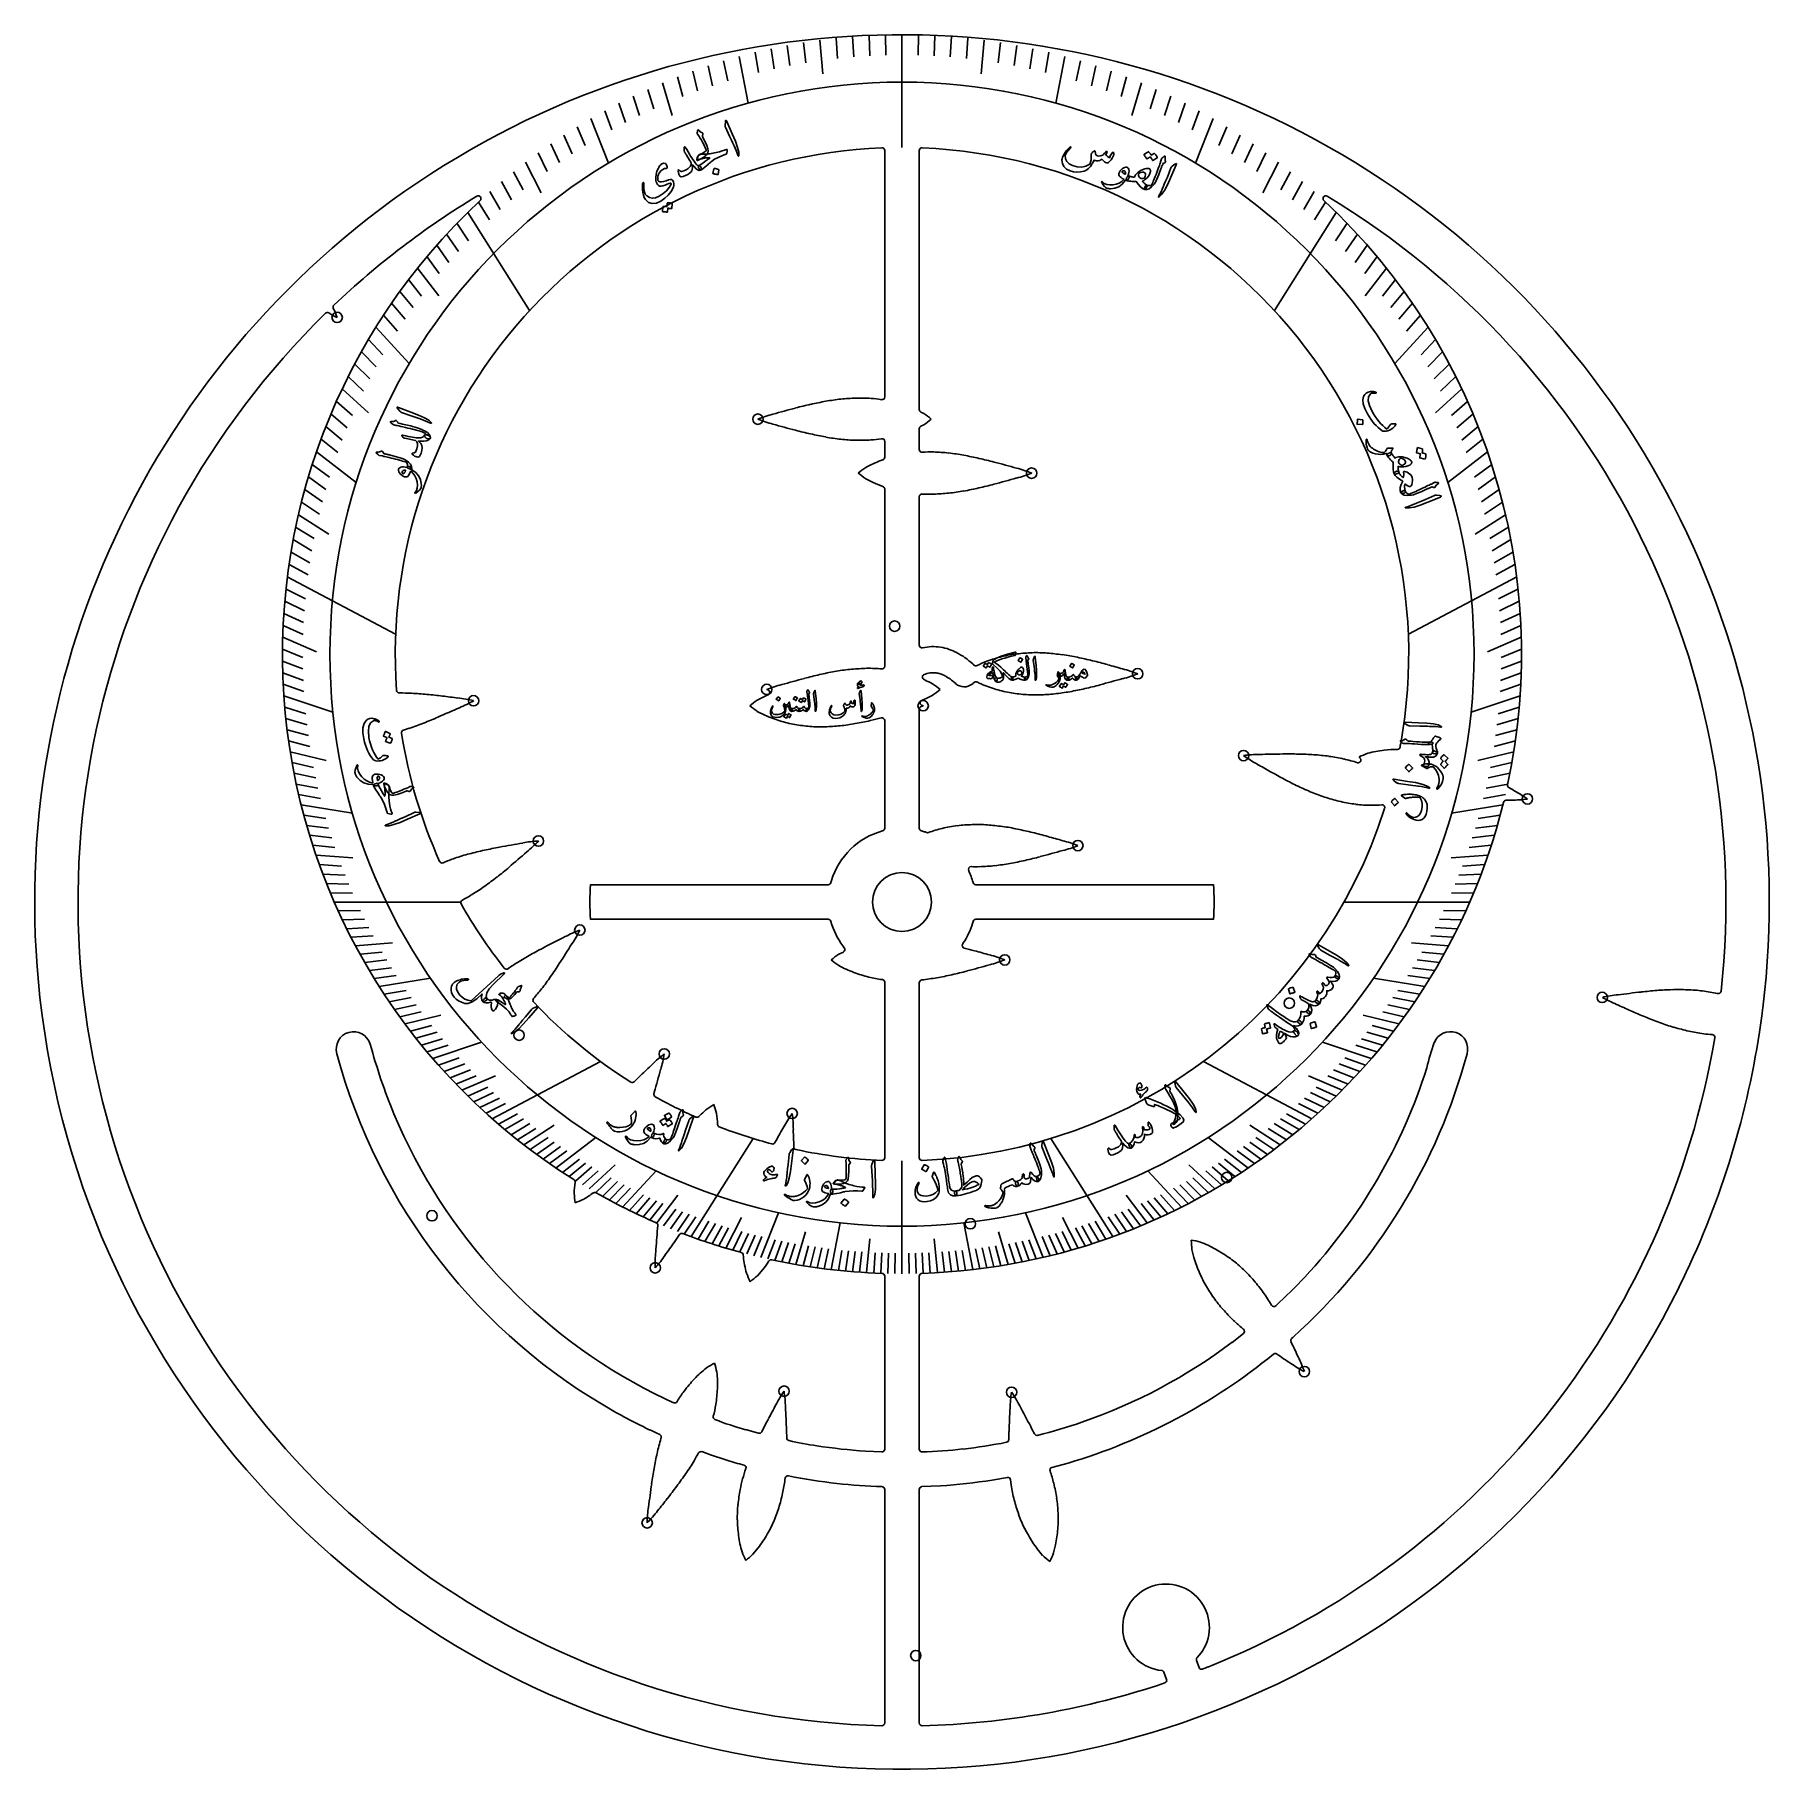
# Model space of a CAD drawing. Header units: millimetres. Extents: x -79 to 79, y -79 to 79.
import ezdxf

# ---------------------------------------------------------------- set-up
doc = ezdxf.new("R2010")
doc.units = ezdxf.units.MM
for name, color, linetype in [('CUT_INNER', 6, 'Continuous'), ('CUT_OUTER', 1, 'Continuous'), ('ENGRAVE', 7, 'Continuous'), ('ENGRAVE_FINE', 8, 'Continuous'), ('TEXT', 5, 'Continuous')]:
    doc.layers.add(name, color=color, linetype=linetype)

msp = doc.modelspace()

# ---------------------------------------------------------------- linework, layer by layer
at = {"layer": 'CUT_INNER'}
for points in [[(-1.58, 46.12), (-1.58, 68.62)], [(1.58, 68.62), (1.58, 44.96)], [(1.72, 44.74), (1.98, 44.6), (1.99, 44.6)], [(1.58, 43.22), (1.58, 41.32)], [(1.99, 43.58), (1.98, 43.58), (1.72, 43.45)], [(-1.58, 40.61), (-1.58, 42.06)], [(-1.93, 40.31), (-1.75, 40.37)], [(-2.62, 38.31), (-3.3, 38.65), (-3.31, 38.65)], [(-1.58, 21.53), (-1.58, 37.72)], [(1.58, 37.01), (1.58, 23.46)], [(-2.02, 21.3), (-1.86, 21.28)], [(-12.25, 19.37), (-12.35, 19.4), (-12.35, 19.41)], [(2.02, 20.31), (2.11, 20.27)], [(4.91, 19.94), (4.91, 19.94)], [(7.06, 19.98), (6.85, 20.09)], [(1.58, 17.62), (1.58, 6.74)], [(1.83, 17.96), (1.92, 17.92), (1.93, 17.92), (1.92, 17.92), (1.75, 17.86)], [(-45.01, 15.86), (-45.53, 15.69)], [(-12.54, 17.06), (-13.22, 17.41), (-13.22, 17.41)], [(-1.58, 6.74), (-1.58, 16.57)], [(41.85, 13.12), (41.75, 13.25), (41.74, 13.26)], [(56.5, 9.81), (57.1, 9.41), (57.11, 9.41)], [(55.66, 9.31), (55.16, 9.29)], [(-1.79, 6.49), (-1.77, 6.49)], [(-28.44, 1.58), (-28.43, 1.58), (-6.74, 1.58)], [(6.49, 1.79), (6.49, 1.77)], [(6.74, 1.58), (28.43, 1.58), (28.44, 1.58)], [(-6.74, -1.58), (-28.43, -1.58), (-28.44, -1.58)], [(28.44, -1.58), (28.43, -1.58), (6.74, -1.58)], [(-6.49, -1.79), (-6.49, -1.77)], [(-5.77, -4.78), (-5.76, -4.77), (-5.35, -4.57)], [(5.6, -3.74), (5.54, -3.82)], [(-1.58, -23.35), (-1.58, -7.33)], [(1.58, -7.37), (1.58, -23.35)], [(74.45, -8.36), (74.49, -8.36)], [(-48.56, -12.97), (-48.56, -12.98)], [(-22.61, -17.36), (-22.65, -17.49)], [(-18.54, -19.58), (-18.47, -19.51)], [(-11.6, -21.97), (-11.5, -21.78)], [(-9.93, -20.76), (-9.9, -21.47), (-9.89, -22.18), (-9.89, -22.37)], [(-22.33, -29.82), (-22.3, -29.54)], [(-14.68, -32), (-14.75, -31.98)], [(-14.48, -32.39), (-14.5, -32.22)], [(26.66, -32.47), (26.47, -31.73), (26.47, -31.72)], [(-12.71, -33.55), (-13.21, -34.13), (-13.21, -34.13)], [(-1.58, -49.96), (-1.58, -34.16)], [(1.58, -34.16), (1.58, -49.96)], [(33.57, -36.52), (33.75, -36.82)], [(30.16, -40.21), (31.18, -39.4)], [(35.52, -40.15), (35.57, -40.25)], [(35.69, -39.76), (35.58, -39.85)], [(-22.57, -44.9), (-20.86, -45.72)], [(-22.01, -49), (-21.99, -48.93)], [(-14.29, -48.18), (-13.1, -48.51)], [(-10.54, -48.25), (-10.52, -48.94)], [(-17.49, -50.48), (-18.27, -50.19)], [(-3.34, -50.15), (-1.85, -50.21)], [(15.16, -51.23), (13.69, -51.63)], [(-1.58, -74.97), (-1.58, -53.64)], [(1.58, -53.64), (1.58, -74.97)], [(3.52, -53.31), (1.82, -53.39)], [(9.98, -53.24), (9.91, -52.75)], [(-13.12, -58.97), (-13.61, -59.56), (-13.61, -59.56)], [(14.03, -58.69), (13.84, -59.43), (13.84, -59.44)], [(26.89, -69.25), (27.13, -69.9)], [(27.17, -68.75), (26.94, -69)], [(24.15, -70.99), (23.92, -70.34)]]:
    msp.add_lwpolyline(points, dxfattribs=at)
msp.add_circle((0, 0), 2.69, dxfattribs=at)
for centre, radius, start, end in [((0, 22.63), 46.27, 92.2833, 184.0965), ((-1.83, 68.62), 0.25, 0, 92.2852), ((1.83, 68.62), 0.25, 87.7148, 180), ((0, 22.63), 46.27, 349.8055, 87.7165), ((0, 22.63), 56.57, 132.9316, 238.0087), ((-0.02, 0.02), 75.21, 121.0663, 133.5921), ((-38.7, 64.23), 0.25, 313.0673, 121.1133), ((38.7, 64.23), 0.25, 58.8867, 226.9336), ((0, 22.63), 56.57, 347.8346, 47.0688), ((0, 0), 75.24, 353.7814, 58.931), ((-51.71, 54.31), 0.25, 133.418, 205.8571), ((-58.74, 50.82), 7.6, 19.6579, 26.4178), ((0, 0), 75.24, 134.4001, 268.5993), ((-52.47, 53.58), 0.25, 58.5179, 134.4727), ((-48.46, 60.02), 7.34, 238.0917, 244.8159), ((-3.79, 29.66), 16.36, 91.4627, 96.2995), ((-3.85, 32.06), 13.96, 85.7872, 91.4454), ((-3.39, 37.01), 8.99, 80.275, 86.417), ((-1.83, 46.12), 0.25, 261.1226, 0), ((-8.74, 32.87), 12.07, 104.6331, 111.5162), ((13.23, -42.84), 90.89, 104.6228, 105.973), ((2.08, -0.06), 46.69, 102.8931, 104.6342), ((-1.82, 16.99), 29.19, 100.1403, 102.9012), ((-3.3, 25.23), 20.82, 96.308, 100.1404), ((1.83, 44.96), 0.25, 180, 243.0883), ((-3.7, 36.2), 10.15, 51.0703, 55.9062), ((-8.74, 55.31), 12.06, 248.4825, 255.3645), ((14.64, 136.2), 96.26, 254.0636, 255.3386), ((2.08, 88.28), 46.72, 255.3646, 257.1032), ((1.83, 43.22), 0.25, 116.9117, 180), ((-2.82, 50.8), 8.67, 303.6816, 309.3419), ((-1.82, 71.22), 29.21, 257.095, 259.8513), ((-3.29, 62.97), 20.84, 259.8512, 263.6773), ((-3.79, 58.54), 16.38, 263.6857, 268.5153), ((-3.85, 56.13), 13.97, 268.5325, 274.1846), ((-3.39, 51.19), 9.01, 273.553, 279.7231), ((-1.83, 42.06), 0.25, 0, 98.8774), ((1.83, 41.32), 0.25, 180, 272.7834), ((1.5, 32.46), 8.67, 123.6816, 129.3419), ((1.48, 31.1), 9.82, 110.2868, 119.1677), ((-1.83, 40.61), 0.25, 288.7969, 360), ((2.54, 30.44), 10.66, 88.0933, 93.7221), ((2.47, 24.72), 16.38, 83.6857, 88.5153), ((1.97, 20.29), 20.84, 79.8512, 83.6773), ((0.5, 12.04), 29.21, 77.095, 79.8513), ((-3.4, -5.03), 46.72, 75.3646, 77.1032), ((-15.96, -52.95), 96.26, 74.0636, 75.3386), ((7.42, 27.95), 12.06, 68.4825, 75.3645), ((2.38, 47.06), 10.15, 231.0703, 235.9062), ((0.55, 44.99), 7.4, 244.6021, 251.8694), ((-3.4, 83.32), 46.69, 282.8931, 284.6342), ((-14.55, 126.1), 90.89, 284.6228, 285.973), ((7.42, 50.39), 12.07, 284.6331, 291.5162), ((-1.83, 37.72), 0.25, 0, 71.2031), ((1.83, 37.01), 0.25, 87.2166, 180), ((2.54, 47.87), 10.64, 266.2764, 271.8831), ((2.47, 53.6), 16.36, 271.4627, 276.2995), ((1.98, 58.03), 20.82, 276.308, 280.1404), ((0.5, 66.26), 29.19, 280.1403, 282.9012), ((1.83, 23.46), 0.25, 180, 280.8307), ((2.84, 18.97), 4.35, 81.0593, 102.7772), ((2.79, 18.7), 4.63, 70.7876, 81.0098), ((2.6, 18.13), 5.23, 62.5971, 70.7886), ((2.13, 17.23), 6.24, 54.5123, 62.5581), ((1.23, 15.97), 7.79, 47.7843, 54.5211), ((11.99, 10.67), 12.08, 103.6684, 110.5037), ((12.09, 10.24), 12.53, 97.268, 103.6783), ((12.18, 9.5), 13.26, 91.2818, 97.2492), ((12.22, 7.79), 14.98, 85.9914, 91.2615), ((11.98, 4.5), 18.27, 81.635, 85.9784), ((11.1, -1.49), 24.34, 78.3388, 81.631), ((8.7, -13.14), 36.23, 76.1099, 78.3428), ((2.89, -24.75), 46.69, 102.8931, 104.6342), ((-1.01, -7.69), 29.19, 100.1403, 102.9012), ((-2.49, 0.55), 20.82, 96.308, 100.1404), ((-2.98, 4.97), 16.36, 91.4627, 96.2995), ((-3.04, 7.38), 13.96, 85.7872, 91.4454), ((-1.83, 21.53), 0.25, 264.2315, 360), ((2.11, 20.54), 0.25, 110.9384, 247.5212), ((2.88, 18.72), 2.22, 98.6188, 112.8403), ((2.84, 18.98), 1.96, 82.1336, 98.5448), ((2.8, 18.73), 2.21, 71.5871, 82.0263), ((2.6, 18.14), 2.84, 62.2086, 71.5427), ((2.11, 17.2), 3.9, 54.2397, 62.213), ((5.53, 20.68), 1.41, 42.6409, 48.599), ((6.74, 21.82), 0.25, 226.2706, 296.9117), ((9.88, 15.88), 6.46, 109.1566, 117.8833), ((2.33, -38.96), 62.83, 74.8281, 76.1239), ((-7.91, -77.04), 102.25, 74.0761, 74.8781), ((17.1, 9.62), 12.06, 68.4825, 75.3645), ((17.1, 32.06), 12.07, 284.6331, 291.5162), ((-45.9, 19.34), 0.25, 184.043, 269.2518), ((-45.95, -0.46), 19.55, 86.5746, 89.8612), ((-46.82, -17.11), 36.23, 84.5474, 86.7803), ((-7.93, 8.18), 12.07, 104.6331, 111.5162), ((-12.33, 19.13), 0.25, 292.4788, 70.2333), ((14.04, -67.53), 90.89, 104.6228, 105.973), ((-2.06, 11.2), 9.97, 60.8669, 65.3325), ((-2.89, 11.51), 10.15, 51.0703, 55.9062), ((-2.01, 26.11), 8.67, 303.6816, 309.3419), ((1.01, 15.69), 5.77, 47.5284, 54.1857), ((5.68, 20.84), 1.19, 229.4354, 307.7232), ((5.78, 20.73), 1.04, 307.3305, 318.3456), ((6.74, 19.86), 0.25, 63.0883, 136.4616), ((11.78, 30.41), 11.44, 245.6244, 253.005), ((12.05, 31.25), 12.33, 252.9442, 259.5362), ((12.14, 31.71), 12.8, 259.5463, 265.7658), ((11.66, 39.7), 20.82, 276.308, 280.1404), ((10.19, 47.94), 29.19, 280.1403, 282.9012), ((6.29, 65), 46.69, 282.8931, 284.6342), ((-4.87, 107.78), 90.89, 284.6228, 285.973), ((-49.33, -43.59), 62.83, 83.2656, 84.5614), ((-77.98, 100.51), 90.89, 293.0603, 294.4105), ((-53.87, -82.75), 102.25, 82.5136, 83.3156), ((-41.85, 6.63), 12.07, 76.9243, 83.8005), ((-45.14, 28.84), 12.07, 293.0708, 299.9533), ((-8.41, 11.21), 8.67, 123.6816, 129.3419), ((-7.53, 25.82), 10.15, 231.0703, 235.9062), ((-9.65, 12.25), 7.14, 111.241, 120.0077), ((1.83, 17.62), 0.25, 109.7667, 180), ((1.91, 18.19), 0.25, 112.4788, 250.2333), ((-0.77, 25.08), 7.14, 291.241, 300.0077), ((12.22, 32.87), 13.96, 265.7872, 271.4454), ((12.15, 35.27), 16.36, 271.4627, 276.2995), ((-54.31, 43.52), 29.19, 288.5778, 291.3387), ((-60.67, 59.83), 46.69, 291.3306, 293.0717), ((-7.81, 27.49), 11.44, 245.6244, 253.005), ((-7.54, 28.33), 12.33, 252.9442, 259.5362), ((-7.46, 28.8), 12.8, 259.5463, 265.7658), ((-7.38, 29.95), 13.96, 265.7872, 271.4454), ((-7.44, 32.36), 16.36, 271.4627, 276.2995), ((-7.93, 36.78), 20.82, 276.308, 280.1404), ((-9.41, 45.02), 29.19, 280.1403, 282.9012), ((-10.34, 49.53), 33.79, 282.7272, 284.4655), ((-1.83, 16.57), 0.25, 360, 104.1993), ((-45.46, 15.45), 0.25, 107.6232, 188.9648), ((-0.02, 22.63), 46.25, 188.9689, 204.1507), ((20.07, 18.96), 25.86, 349.2615, 349.9443), ((32.76, 1.41), 12.07, 90.5706, 97.4539), ((38.22, 23.19), 12.07, 234.4249, 241.3003), ((35.67, -77.37), 90.89, 90.5603, 91.9105), ((35.25, -33.17), 46.69, 88.8306, 90.5717), ((35.61, -15.67), 29.19, 86.0778, 88.8387), ((36.18, -7.32), 20.82, 82.2455, 86.0779), ((36.78, -2.91), 16.36, 77.4002, 82.237), ((37.51, 0.28), 13.09, 71.8495, 77.476), ((41.66, 12.96), 0.25, 253.1541, 39.4301), ((45.45, 5.41), 8.67, 109.6191, 115.2794), ((45.09, 4.1), 9.82, 96.2243, 105.1052), ((45.24, 3.63), 10.31, 89.9487, 96.735), ((45.24, 14.19), 0.25, 271.3158, 349.2773), ((83.52, 101.16), 102.25, 240.0136, 240.8156), ((64.35, 66.72), 62.83, 240.7656, 242.0614), ((51.89, 43.21), 36.23, 242.0474, 244.2803), ((46.73, 32.5), 24.34, 244.2763, 247.5685), ((44.42, 26.9), 18.27, 247.5725, 251.9159), ((43.39, 23.77), 14.98, 251.9289, 257.199), ((55.54, 10.66), 0.25, 167.8724, 240.2146), ((27.08, -39.6), 57.51, 59.2303, 60.4794), ((0, 22.63), 56.57, 271.8487, 346.1625), ((0, 22.63), 46.27, 272.283, 342.2829), ((43.01, 22.1), 13.26, 257.2193, 263.1867), ((42.92, 21.36), 12.53, 263.2055, 269.6158), ((43, 17.17), 8.34, 268.844, 275.6204), ((43.84, 8.63), 0.25, 342.2461, 94.7344), ((55.17, 9.04), 0.25, 91.6604, 166.1133), ((55.54, 21.38), 12.08, 270.5721, 277.4493), ((0, 0), 6.73, 105.4557, 163.1119), ((-1.83, 6.74), 0.25, 284.7656, 360), ((1.83, 6.74), 0.25, 180, 255.2344), ((0.73, 2.51), 4.12, 72.666, 75.3484), ((0.04, 0.12), 6.61, 70.3397, 73.125), ((2.34, 6.58), 0.25, 251.0156, 288.7969), ((6.21, -3.88), 10.9, 103.485, 110.3117), ((6.63, -5.45), 12.53, 97.268, 103.6783), ((6.72, -6.19), 13.26, 91.2818, 97.2492), ((6.75, -7.9), 14.98, 85.9914, 91.2615), ((6.51, -11.19), 18.27, 81.635, 85.9784), ((5.63, -17.18), 24.34, 78.3388, 81.631), ((3.23, -28.83), 36.23, 76.1099, 78.3428), ((-3.14, -54.65), 62.83, 74.8281, 76.1239), ((-28.09, -40.9), 46.72, 100.6771, 102.4157), ((-18.95, -89.59), 96.26, 99.3761, 100.6511), ((-32.4, -6.46), 12.06, 93.795, 100.677), ((-42, 13.83), 12.07, 309.9456, 316.8287), ((-13.37, -92.73), 102.25, 74.0761, 74.8781), ((11.63, -6.07), 12.06, 68.4825, 75.3645), ((11.63, 16.37), 12.07, 284.6331, 291.5162), ((-41.99, 3.81), 0.25, 204.082, 292.6314), ((-36.44, -8.93), 13.65, 108.756, 113.5763), ((-34.05, -15.71), 20.84, 105.1637, 108.9898), ((-31.86, -23.8), 29.21, 102.4075, 105.1638), ((-65.85, 38.97), 46.69, 308.2056, 309.9467), ((-94.23, 72.88), 90.89, 309.9353, 311.2855), ((6.32, 2.98), 0.25, 87.2166, 204.6094), ((6.75, 11.34), 8.12, 266.9871, 272.4529), ((6.68, 19.58), 16.36, 271.4627, 276.2995), ((6.19, 24.01), 20.82, 276.308, 280.1404), ((4.72, 32.25), 29.19, 280.1403, 282.9012), ((0.82, 49.31), 46.69, 282.8931, 284.6342), ((-10.33, 92.09), 90.89, 284.6228, 285.973), ((-55.04, 25.22), 29.19, 305.4528, 308.2137), ((-6.74, 1.83), 0.25, 270, 345.2344), ((-2.51, 0.73), 4.12, 162.666, 165.3484), ((0, 0), 6.73, 15.4541, 25.2742), ((6.74, 1.83), 0.25, 194.7656, 270), ((-40.04, -0.05), 0.25, 117.9936, 209.707), ((-45.78, 11.09), 12.28, 297.2158, 302.0117), ((-50.18, 18.4), 20.82, 301.6205, 305.4529), ((-12.35, 0), 16.16, 174.3771, 185.6229), ((12.35, 0), 16.16, 354.3771, 5.6229), ((-0.01, 22.63), 46.26, 209.534, 218.2936), ((11.83, -89.49), 96.26, 116.2511, 117.5261), ((-25.17, -13.85), 12.06, 110.6697, 117.552), ((-40.25, 2.79), 12.08, 326.8223, 333.6988), ((-6.74, -1.83), 0.25, 14.7656, 90), ((0, 0), 6.73, 195.4557, 216.5494), ((0, 0), 6.73, 326.2369, 343.1119), ((2.51, -0.73), 4.12, 342.666, 345.3484), ((6.74, -1.83), 0.25, 90, 165.2344), ((-11.04, -45.55), 46.72, 117.5521, 119.2907), ((-107.36, 44.13), 90.89, 326.8103, 328.1605), ((-1.66, -1.27), 4.64, 216.2328, 218.9981), ((-5.47, -4.34), 0.25, 296.9117, 38.6719), ((5.75, -3.97), 0.25, 145.5469, 255.8007), ((-4.75, -45.97), 43.05, 74.6789, 75.9747), ((-20.05, -103.16), 102.25, 74.0761, 74.8781), ((-36.12, -5.89), 0.25, 218.1445, 304.9163), ((-26.89, -18.82), 15.64, 121.7202, 125.5345), ((-19.61, -30.28), 29.21, 119.2825, 122.0388), ((-70.37, 19.92), 46.69, 325.0806, 326.8217), ((-0.96, -11.99), 8.67, 123.6816, 129.3419), ((-0.08, 2.61), 10.15, 231.0703, 235.9062), ((-0.99, 2.77), 9.81, 240.8305, 249.6716), ((-5.86, 38.87), 46.69, 282.8931, 284.6342), ((-17.01, 81.65), 90.89, 284.6228, 285.973), ((4.96, 5.94), 12.07, 284.6331, 291.5162), ((4.96, -16.5), 12.06, 68.4825, 75.3645), ((-56.02, 9.9), 29.19, 322.3278, 325.0887), ((-0.16, 4.88), 12.08, 249.4564, 256.2985), ((-0.34, 3.95), 11.13, 256.0868, 262.4908), ((-1.83, -7.33), 0.25, 0, 81.1226), ((1.83, -7.37), 0.25, 96.1845, 180), ((-0.48, 13.58), 20.82, 276.3154, 280.1402), ((-1.96, 21.81), 29.19, 280.1403, 282.9012), ((-33.45, -8.98), 0.25, 139.4587, 223.418), ((-46.46, 2.44), 17.06, 318.7274, 322.5384), ((-0.01, 22.62), 46.26, 223.3759, 237.6389), ((66.69, -20.48), 12.08, 96.197, 103.0744), ((69.98, 1.74), 12.06, 240.0454, 246.9267), ((107.43, 83.79), 102.25, 245.6386, 246.4406), ((77.3, -98.58), 90.89, 96.1853, 97.5355), ((72.55, -54.63), 46.69, 94.4556, 96.1967), ((71.19, -37.18), 29.19, 91.7028, 94.4637), ((70.94, -28.82), 20.82, 87.8705, 91.7029), ((71.11, -24.36), 16.36, 83.0252, 87.862), ((71.4, -21.98), 13.96, 77.3497, 83.0079), ((74.55, -8.12), 0.25, 255.794, 353.8477), ((91.72, 47.63), 62.83, 246.3906, 247.6864), ((81.63, 23.02), 36.23, 247.6724, 249.9053), ((77.54, 11.85), 24.34, 249.9013, 253.1935), ((-50.08, -13.42), 1.58, 16.3872, 196.1552), ((0, 0), 75.24, 291.7974, 350.5191), ((50.08, -13.42), 1.58, 343.8424, 158.3231), ((75.79, 6.05), 18.27, 253.1975, 257.5409), ((75.08, 2.83), 14.98, 257.5539, 262.824), ((74.31, -4.41), 7.7, 261.7685, 267.5382), ((73.97, -12.35), 0.25, 350.6836, 87.331), ((0, 0), 53.43, 195.034, 240.7238), ((0.13, 0.05), 50.4, 194.9814, 202.6298), ((-14.36, -23.44), 12.06, 127.5447, 134.427), ((-33.63, -11.9), 12.08, 343.6973, 350.5738), ((0, 0), 53.43, 311.9099, 344.9659), ((72.26, -21.07), 25.05, 160.7987, 166.3104), ((2.47, -43.37), 38.1, 133.6798, 134.9757), ((47.11, -89.44), 102.25, 133.1386, 133.9406), ((-109.85, 8.18), 90.89, 343.6853, 345.0355), ((0, 0), 50.26, 317.0402, 342.4639), ((-24.63, -16.24), 0.25, 237.4805, 314.8632), ((-22.41, -17.56), 0.25, 163.2618, 240.9961), ((-0.06, 22.52), 46.15, 240.8521, 246.003), ((-11.34, -26.48), 9.97, 131.1794, 135.645), ((-11.91, -27.16), 10.15, 121.3828, 126.2187), ((-25.36, -21.41), 8.67, 13.9941, 19.6544), ((0, 0), 50.26, 202.6334, 243.3114), ((-18.72, -19.41), 0.25, 245.918, 317.8337), ((-23.41, -20.52), 6.58, 1.8706, 10.5849), ((-16.59, -20.3), 0.25, 182.7913, 248.7305), ((-7.18, 3.85), 26.17, 248.7068, 249.3938), ((77.77, -71.64), 102.25, 150.0136, 150.8156), ((-0.21, -26.33), 12.07, 144.4249, 151.3003), ((-21.99, -20.88), 12.07, 0.5706, 7.4539), ((-0.02, 22.56), 46.2, 249.2566, 255.1196), ((-11.82, -21.85), 0.25, 255.0586, 331.0897), ((-9.64, -22.37), 0.25, 180.7879, 257.8711), ((-0.01, 22.58), 46.21, 257.9076, 267.7223), ((-1.83, -23.35), 0.25, 267.7148, 0), ((1.83, -23.35), 0.25, 180, 272.2852), ((-30.09, -25.56), 0.25, 351.5695, 60.0675), ((-23.24, -26.7), 6.7, 170.5433, 179.2727), ((-21.27, -26.2), 8.67, 182.7441, 188.4044), ((-32.32, -21.23), 6.74, 298.8728, 307.6067), ((-28.05, -26.78), 0.25, 60.2976, 126.5837), ((-0.06, 22.51), 56.43, 240.4054, 246.6269), ((-33.35, -17.94), 10.15, 290.1328, 294.9687), ((68.21, -37.85), 90.89, 174.9353, 176.2855), ((-22.55, -29.52), 0.25, 354.5118, 66.6211), ((-104.77, 27.28), 102.25, 324.3886, 325.1906), ((-52.71, -8.72), 38.96, 324.9416, 326.2374), ((-20.11, -30.51), 0.25, 69.4344, 146.1132), ((0, 22.62), 56.56, 249.2656, 254.8838), ((36.56, -30.56), 10.15, 181.7482, 186.5842), ((24.91, -39.41), 8.67, 74.3596, 80.0198), ((23.86, -40.28), 9.82, 60.9648, 69.8457), ((-10.46, -33.02), 12.08, 174.9472, 181.824), ((-31.6, -25.46), 12.06, 318.7949, 325.6769), ((-14.75, -32.24), 0.25, 4.7344, 75.0586), ((-4.72, -31.33), 9.82, 186.2243, 195.1052), ((-18.5, -28.79), 7.5, 320.5773, 327.8549), ((-11.94, -32.92), 0.25, 77.8726, 147.1406), ((-0.01, 22.57), 56.51, 257.8596, 268.1555), ((37.64, -29.26), 11.44, 196.3023, 203.683), ((22.8, -42.28), 12.08, 54.3464, 61.1816), ((22.55, -42.64), 12.53, 47.9459, 54.3563), ((-6.03, -30.97), 8.67, 199.6191, 205.2794), ((-19.98, -26.57), 10.15, 307.0078, 311.8437), ((-1.83, -34.16), 0.25, 0, 88.0664), ((1.83, -34.16), 0.25, 91.9346, 180), ((38.46, -28.91), 12.33, 203.6222, 210.2142), ((22.05, -43.18), 13.26, 41.9598, 47.9272), ((20.77, -44.33), 14.98, 36.6694, 41.9395), ((5.91, -5.75), 42.01, 312.2113, 317.2898), ((38.86, -28.67), 12.8, 210.2243, 216.4438), ((39.79, -27.98), 13.96, 216.4651, 222.1234), ((18.13, -46.29), 18.27, 32.3129, 36.6564), ((41.57, -26.36), 16.36, 222.1407, 226.9775), ((33.97, -36.69), 0.25, 211.4923, 313.2203), ((41.11, -26.99), 15.59, 226.6653, 230.486), ((31.03, -39.21), 0.25, 308.1356, 49.8637), ((0, 0), 50.26, 289.0741, 306.8707), ((35.75, -40.04), 0.25, 130.678, 205.8301), ((-56.68, -84.36), 102.25, 24.7541, 25.5561), ((-11.81, -50.27), 9.81, 127.9491, 136.7902), ((-12.32, -51.05), 10.15, 118.1889, 123.0249), ((-25.43, -44.56), 8.67, 10.8003, 16.4605), ((0, 0), 53.43, 286.4863, 309.4048), ((34.07, -41.48), 0.25, 55.5301, 129.4068), ((87.79, 37.23), 95.04, 235.686, 236.6161), ((42.37, -32.2), 12.08, 235.3127, 242.1894), ((25.35, -46.84), 12.06, 19.1604, 26.0424), ((-10.19, -51.86), 12.08, 136.5751, 143.4172), ((-26.67, -44.01), 9.82, 357.4055, 6.2864), ((-20.75, -45.49), 0.25, 244.5763, 328.2413), ((-11.56, -50.92), 10.42, 143.0816, 149.4783), ((-26.82, -44.37), 9.93, 344.8564, 351.213), ((-28.93, -43.95), 12.08, 350.787, 357.6223), ((78.23, -94.92), 102.25, 151.3643, 152.1663), ((-0.79, -51.46), 12.07, 145.7752, 152.651), ((-22.7, -46.52), 12.07, 1.9213, 8.8042), ((21.92, -46.62), 12.06, 171.1945, 178.0762), ((0.02, -51.56), 12.08, 27.3465, 34.2235), ((-1.28, -2.4), 50.71, 240.6553, 245.7309), ((-16.99, -47.02), 0.25, 165.996, 249.661), ((-5.19, -16.17), 33.29, 249.0716, 254.1292), ((40.77, -75.22), 59.92, 152.1005, 153.3963), ((-101.39, -51.29), 90.89, 1.9109, 3.2612), ((105.98, -51.62), 96.26, 176.7755, 178.0505), ((-68.99, -89.64), 90.89, 27.3346, 28.6849), ((0.83, -2.57), 47.56, 284.0631, 289.1463), ((-2.06, -54.94), 20.82, 163.4266, 167.2591), ((-22.23, -48.85), 0.25, 342.2164, 64.5763), ((-13.03, -48.27), 0.25, 254.7458, 333.0889), ((-10.27, -48.94), 0.25, 181.4874, 257.2881), ((9.5, -49.09), 0.25, 280.1695, 359.3824), ((34.93, -49.36), 25.18, 177.7038, 179.3938), ((-10.62, -59.66), 25.27, 26.0156, 27.7146), ((12.32, -48.46), 0.25, 206.0413, 285.2542), ((6.11, -56.78), 29.19, 167.259, 170.0199), ((-28.36, -45.18), 11.04, 328.0412, 332.3208), ((-18.35, -50.43), 0.25, 69.661, 152.0209), ((-0.31, -0.95), 52.42, 250.8687, 253.4597), ((-3.63, -20.24), 29.71, 256.9658, 261.9876), ((0, 0), 50.26, 261.108, 266.1928), ((-1.83, -49.96), 0.25, 267.4576, 0), ((1.83, -49.96), 0.25, 180, 272.5424), ((0.72, -8.09), 42.14, 271.5287, 276.6073), ((0.63, -4.69), 45.53, 276.2308, 281.3), ((23.34, -59.82), 46.69, 170.0117, 171.7528), ((-49.59, -31.66), 36.23, 323.2285, 325.4614), ((-39.79, -38.4), 24.34, 325.4575, 328.7496), ((-9.94, -33.52), 18.46, 253.3404, 255.9283), ((-0.01, -56.64), 15.07, 161.0434, 168.5421), ((-14.49, -51.67), 0.25, 342.1904, 74.7458), ((13.76, -51.87), 0.25, 105.2542, 197.8096), ((0.26, -56.46), 14.01, 13.9717, 18.801), ((67.09, -66.18), 90.89, 171.7414, 173.0917), ((-70.9, -15.75), 62.83, 321.9467, 323.2425), ((-1.77, -56.28), 13.26, 168.57, 174.5374), ((-24.56, -51.1), 13.96, 343.0753, 348.7336), ((-25.15, -50.95), 14.57, 348.6021, 353.4337), ((-10.43, -52.65), 0.25, 79.8305, 172.3859), ((-0.27, -2.05), 51.36, 258.6522, 263.6552), ((-0.58, -6.51), 46.89, 263.4277, 268.4858), ((-1.83, -53.64), 0.25, 360, 87.4576), ((1.83, -53.64), 0.25, 92.5424, 180), ((0, 0), 53.43, 273.7744, 278.8591), ((3.44, -21.89), 31.27, 278.8088, 281.3987), ((9.66, -52.79), 0.25, 7.6141, 100.1695), ((24.78, -50.98), 14.98, 188.7033, 193.9734), ((0.32, -56.5), 13.96, 8.499, 14.1573), ((-11.21, -56.98), 12.07, 171.7518, 178.635), ((-102, 8.48), 102.25, 321.1948, 321.9968), ((-2.51, -56.2), 12.53, 174.5561, 180.9664), ((-23.45, -51.44), 12.8, 336.8344, 343.0539), ((23.12, -51.39), 13.26, 193.9937, 199.9611), ((1.46, -56.32), 12.8, 2.2582, 8.4777), ((-31.89, -48.25), 12.07, 315.6059, 322.4815), ((-2.95, -56.21), 12.08, 180.9565, 187.7918), ((-23.01, -51.62), 12.33, 330.2324, 336.8244), ((22.42, -51.64), 12.53, 199.9798, 206.3902), ((1.93, -56.3), 12.33, 355.6561, 2.2481), ((-5.19, -56.56), 9.82, 187.575, 196.4559), ((-22.25, -52.07), 11.44, 322.9125, 330.2931), ((22.03, -51.83), 12.08, 206.3803, 213.2155), ((20.15, -53.11), 9.82, 212.9987, 221.8796), ((2.82, -56.38), 11.44, 348.3362, 355.7168), ((-6.51, -56.24), 8.67, 200.9698, 206.63), ((-20.56, -52.16), 10.15, 308.3584, 313.1944), ((18.82, -53.38), 8.67, 226.3935, 232.0537), ((4.39, -55.74), 10.15, 333.7821, 338.6181), ((24.11, -66.24), 3.96, 331.7885, 264.3381), ((24.11, -66.24), 3.96, 320.5363, 331.7863), ((27.13, -69.17), 0.25, 137.8125, 200), ((23.68, -70.42), 0.25, 20, 81.5625), ((23.92, -71.07), 0.25, 288.457, 20), ((27.36, -69.82), 0.25, 200, 291.2695), ((11.91, -30.05), 42.91, 291.2347, 291.9299), ((0, -0.01), 75.23, 271.4065, 288.5991), ((-1.83, -74.97), 0.25, 268.7695, 360), ((1.83, -74.97), 0.25, 180.0229, 272.9874)]:
    msp.add_arc(centre, radius, start, end, dxfattribs=at)
at = {"layer": 'CUT_OUTER'}
for centre, radius, start, end in [((0, 0), 79.2, 352.9693, 186.3287), ((0, 0), 79.2, 186.3287, 333.6334), ((3.44, -0.47), 75.73, 351.3334, 352.6333), ((-13378.3, 1691.61), 13564.02, 352.792493, 352.794549), ((0.01, -0.01), 79.18, 333.6324, 351.3769)]:
    msp.add_arc(centre, radius, start, end, dxfattribs=at)
at = {"layer": 'ENGRAVE'}
for points in [[(0, 79.2), (0, 68.9)], [(-14.86, 77.21), (-14.04, 72.95)], [(14.86, 77.21), (14.04, 72.95)], [(-28.41, 71.55), (-26.8, 67.48)], [(28.41, 71.55), (26.8, 67.48)], [(-39.66, 62.96), (-34.02, 54)], [(39.66, 62.96), (34.02, 54)], [(-48.05, 52.48), (-45.01, 49.16)], [(48.05, 52.48), (45.01, 49.16)], [(-53.46, 41.11), (-49.83, 38.32)], [(53.46, 41.11), (49.83, 38.32)], [(-56.13, 29.7), (-46.24, 24.46)], [(56.13, 29.7), (46.24, 24.46)], [(-56.44, 18.83), (-51.97, 17.34)], [(56.44, 18.83), (51.97, 17.34)], [(-54.87, 8.87), (-50.18, 8.11)], [(54.87, 8.87), (50.18, 8.11)], [(-51.84, 0), (-40.36, 0)], [(51.84, 0), (40.36, 0)], [(-47.74, -7.71), (-43.06, -6.96)], [(47.74, -7.71), (43.06, -6.96)], [(-42.85, -14.29), (-38.39, -12.81)], [(42.85, -14.29), (38.39, -12.81)], [(-37.41, -19.8), (-27.52, -14.56)], [(37.41, -19.8), (27.52, -14.56)], [(-31.59, -24.29), (-27.96, -21.5)], [(-19.25, -30.56), (-13.6, -21.6)], [(19.25, -30.56), (13.6, -21.6)], [(31.59, -24.29), (27.96, -21.5)], [(0, -33.94), (0, -23.64)], [(-25.51, -27.86), (-22.46, -24.54)], [(25.51, -27.86), (22.46, -24.54)], [(-12.89, -32.45), (-11.27, -28.38)], [(12.89, -32.45), (11.27, -28.38)], [(-6.46, -33.57), (-5.64, -29.31)], [(6.46, -33.57), (5.64, -29.31)]]:
    msp.add_lwpolyline(points, dxfattribs=at)
for centre, radius in [((0, 22.63), 52.24), ((-51.58, 53.38), 0.475), ((-13.16, 44.09), 0.475), ((11.84, 39.16), 0.475), ((-0.67, 25.19), 0.475), ((21.52, 20.84), 0.475), ((-12.35, 19.41), 0.475), ((-39.12, 18.38), 0.475), ((1.93, 17.92), 0.475), ((31.19, 13.37), 0.475), ((57.11, 9.41), 0.475), ((-33.2, 5.57), 0.475), ((16.06, 5.15), 0.475), ((-29.42, -2.56), 0.475), ((9.38, -5.29), 0.475), ((35.37, -9.24), 0.475), ((63.95, -8.71), 0.475), ((-34.97, -12.16), 0.475), ((-21.71, -13.88), 0.475), ((-10.03, -19.31), 0.475), ((29.65, -25.16), 0.475), ((-42.92, -28.65), 0.475), ((6.24, -29.38), 0.475), ((-22.53, -33.41), 0.475), ((36.74, -42.88), 0.475), ((-10.77, -44.67), 0.475), ((10.01, -44.77), 0.475), ((-23.27, -56.69), 0.475), ((1.26, -68.82), 0.475)]:
    msp.add_circle(centre, radius, dxfattribs=at)
at = {"layer": 'ENGRAVE_FINE'}
for points in [[(-11.95, 77.92), (-11.67, 76.09)], [(-10.48, 78.22), (-10.23, 76.38)], [(-9, 78.48), (-8.79, 76.64)], [(-7.51, 78.7), (-7.22, 75.62)], [(-6.02, 78.88), (-5.88, 77.03)], [(-4.52, 79.02), (-4.41, 77.17)], [(-3.01, 79.12), (-2.94, 77.27)], [(-1.51, 79.18), (-1.47, 77.33)], [(1.51, 79.18), (1.47, 77.33)], [(3.01, 79.12), (2.94, 77.27)], [(4.52, 79.02), (4.41, 77.17)], [(6.02, 78.88), (5.88, 77.03)], [(7.51, 78.7), (7.22, 75.62)], [(9, 78.48), (8.79, 76.64)], [(10.48, 78.22), (10.23, 76.38)], [(11.95, 77.92), (11.67, 76.09)], [(-17.71, 76.36), (-17.29, 74.54)], [(-16.29, 76.8), (-15.9, 74.98)], [(-13.41, 77.59), (-13.09, 75.76)], [(13.41, 77.59), (13.09, 75.76)], [(16.29, 76.8), (15.9, 74.98)], [(17.71, 76.36), (17.29, 74.54)], [(-21.87, 74.8), (-21, 71.82)], [(-20.5, 75.35), (-20.01, 73.56)], [(-19.11, 75.87), (-18.66, 74.07)], [(19.11, 75.87), (18.66, 74.07)], [(20.5, 75.35), (20.01, 73.56)], [(21.87, 74.8), (21, 71.82)], [(-25.86, 72.94), (-25.24, 71.18)], [(-24.55, 73.59), (-23.96, 71.82)], [(-23.22, 74.21), (-22.66, 72.43)], [(23.22, 74.21), (22.66, 72.43)], [(24.55, 73.59), (23.96, 71.82)], [(25.86, 72.94), (25.24, 71.18)], [(-27.15, 72.26), (-26.49, 70.51)], [(27.15, 72.26), (26.49, 70.51)], [(-30.87, 70.03), (-30.12, 68.31)], [(-29.66, 70.8), (-28.93, 69.07)], [(29.66, 70.8), (28.93, 69.07)], [(30.87, 70.03), (30.12, 68.31)], [(-33.23, 68.41), (-32.41, 66.71)], [(-32.07, 69.23), (-31.28, 67.53)], [(32.07, 69.23), (31.28, 67.53)], [(33.23, 68.41), (32.41, 66.71)], [(-35.49, 66.68), (-34.6, 65.02)], [(-34.37, 67.56), (-32.95, 64.76)], [(34.37, 67.56), (32.95, 64.76)], [(35.49, 66.68), (34.6, 65.02)], [(-36.57, 65.79), (-35.66, 64.13)], [(36.57, 65.79), (35.66, 64.13)], [(-38.66, 63.92), (-37.68, 62.3)], [(-37.63, 64.87), (-36.68, 63.23)], [(37.63, 64.87), (36.68, 63.23)], [(38.66, 63.92), (37.68, 62.3)], [(-40.64, 61.98), (-39.6, 60.39)], [(40.64, 61.98), (39.6, 60.39)], [(-41.58, 60.99), (-40.51, 59.41)], [(41.58, 60.99), (40.51, 59.41)], [(-43.38, 58.94), (-42.25, 57.4)], [(-42.49, 59.97), (-41.39, 58.41)], [(42.49, 59.97), (41.39, 58.41)], [(43.38, 58.94), (42.25, 57.4)], [(-44.23, 57.89), (-42.3, 55.36)], [(44.23, 57.89), (42.3, 55.36)], [(-45.85, 55.76), (-44.63, 54.28)], [(-45.06, 56.84), (-43.87, 55.33)], [(45.06, 56.84), (43.87, 55.33)], [(45.85, 55.76), (44.63, 54.28)], [(-46.61, 54.68), (-45.37, 53.22)], [(46.61, 54.68), (45.37, 53.22)], [(-47.35, 53.59), (-46.07, 52.14)], [(47.35, 53.59), (46.07, 52.14)], [(-48.72, 51.37), (-47.4, 49.97)], [(48.72, 51.37), (47.4, 49.97)], [(-49.98, 49.12), (-48.6, 47.77)], [(-49.37, 50.25), (-48.01, 48.87)], [(49.37, 50.25), (48.01, 48.87)], [(49.98, 49.12), (48.6, 47.77)], [(-50.57, 47.99), (-49.16, 46.65)], [(50.57, 47.99), (49.16, 46.65)], [(-51.12, 46.85), (-48.73, 44.66)], [(51.12, 46.85), (48.73, 44.66)], [(-52.14, 44.56), (-50.66, 43.3)], [(-51.65, 45.71), (-50.19, 44.42)], [(51.65, 45.71), (50.19, 44.42)], [(52.14, 44.56), (50.66, 43.3)], [(-52.61, 43.42), (-51.11, 42.17)], [(52.61, 43.42), (51.11, 42.17)], [(-53.05, 42.27), (-51.52, 41.05)], [(53.05, 42.27), (51.52, 41.05)], [(-53.85, 39.96), (-52.27, 38.79)], [(53.85, 39.96), (52.27, 38.79)], [(-54.2, 38.81), (-52.61, 37.67)], [(54.2, 38.81), (52.61, 37.67)], [(-54.84, 36.51), (-53.2, 35.42)], [(-54.53, 37.66), (-52.92, 36.54)], [(54.53, 37.66), (52.92, 36.54)], [(54.84, 36.51), (53.2, 35.42)], [(-55.12, 35.37), (-52.34, 33.59)], [(55.12, 35.37), (52.34, 33.59)], [(-55.37, 34.23), (-53.69, 33.19)], [(55.37, 34.23), (53.69, 33.19)], [(-55.79, 31.95), (-54.08, 30.97)], [(-55.59, 33.09), (-53.89, 32.08)], [(55.59, 33.09), (53.89, 32.08)], [(55.79, 31.95), (54.08, 30.97)], [(-55.97, 30.82), (-54.23, 29.87)], [(55.97, 30.82), (54.23, 29.87)], [(-56.25, 28.58), (-54.48, 27.68)], [(56.25, 28.58), (54.48, 27.68)], [(-56.36, 27.46), (-54.57, 26.59)], [(56.36, 27.46), (54.57, 26.59)], [(-56.45, 26.36), (-54.64, 25.51)], [(56.45, 26.36), (54.64, 25.51)], [(-56.55, 24.17), (-53.48, 22.85)], [(-56.51, 25.26), (-54.68, 24.44)], [(56.55, 24.17), (53.48, 22.85)], [(56.51, 25.26), (54.68, 24.44)], [(-56.57, 23.08), (-54.71, 22.33)], [(56.57, 23.08), (54.71, 22.33)], [(-56.56, 22), (-54.7, 21.28)], [(-56.54, 20.94), (-54.66, 20.24)], [(56.54, 20.94), (54.66, 20.24)], [(56.56, 22), (54.7, 21.28)], [(-56.5, 19.88), (-54.61, 19.21)], [(56.5, 19.88), (54.61, 19.21)], [(-56.36, 17.79), (-54.44, 17.18)], [(56.36, 17.79), (54.44, 17.18)], [(-56.26, 16.75), (-54.33, 16.18)], [(56.26, 16.75), (54.33, 16.18)], [(-56.15, 15.73), (-54.21, 15.19)], [(-56.01, 14.72), (-54.06, 14.21)], [(56.01, 14.72), (54.06, 14.21)], [(56.15, 15.73), (54.21, 15.19)], [(-55.86, 13.72), (-52.59, 12.91)], [(-55.69, 12.73), (-53.73, 12.28)], [(55.86, 13.72), (52.59, 12.91)], [(55.69, 12.73), (53.73, 12.28)], [(-55.51, 11.75), (-53.53, 11.33)], [(55.51, 11.75), (53.53, 11.33)], [(-55.31, 10.77), (-53.33, 10.39)], [(-55.1, 9.82), (-53.11, 9.46)], [(55.1, 9.82), (53.11, 9.46)], [(55.31, 10.77), (53.33, 10.39)], [(-54.62, 7.93), (-52.62, 7.64)], [(54.62, 7.93), (52.62, 7.64)], [(-54.37, 7), (-52.36, 6.74)], [(54.37, 7), (52.36, 6.74)], [(-54.09, 6.09), (-52.08, 5.86)], [(-53.81, 5.18), (-51.79, 4.99)], [(53.81, 5.18), (51.79, 4.99)], [(54.09, 6.09), (52.08, 5.86)], [(-53.51, 4.29), (-50.14, 4.02)], [(-53.2, 3.41), (-51.18, 3.28)], [(53.51, 4.29), (50.14, 4.02)], [(53.2, 3.41), (51.18, 3.28)], [(-52.88, 2.54), (-50.85, 2.44)], [(-52.55, 1.68), (-50.52, 1.62)], [(52.55, 1.68), (50.52, 1.62)], [(52.88, 2.54), (50.85, 2.44)], [(-52.2, 0.84), (-50.17, 0.8)], [(52.2, 0.84), (50.17, 0.8)], [(-51.48, -0.82), (-49.45, -0.79)], [(-51.1, -1.64), (-49.07, -1.57)], [(51.1, -1.64), (49.07, -1.57)], [(51.48, -0.82), (49.45, -0.79)], [(-50.71, -2.44), (-48.68, -2.34)], [(-50.31, -3.22), (-48.29, -3.09)], [(50.31, -3.22), (48.29, -3.09)], [(50.71, -2.44), (48.68, -2.34)], [(-49.91, -4), (-46.53, -3.73)], [(-49.49, -4.77), (-47.47, -4.57)], [(49.91, -4), (46.53, -3.73)], [(49.49, -4.77), (47.47, -4.57)], [(-49.06, -5.52), (-47.05, -5.29)], [(-48.63, -6.26), (-46.62, -6.01)], [(48.63, -6.26), (46.62, -6.01)], [(49.06, -5.52), (47.05, -5.29)], [(-48.19, -7), (-46.19, -6.7)], [(48.19, -7), (46.19, -6.7)], [(-47.28, -8.42), (-45.29, -8.07)], [(-46.82, -9.12), (-44.83, -8.73)], [(-46.34, -9.81), (-44.37, -9.39)], [(46.34, -9.81), (44.37, -9.39)], [(46.82, -9.12), (44.83, -8.73)], [(47.28, -8.42), (45.29, -8.07)], [(-45.86, -10.48), (-43.9, -10.03)], [(-45.38, -11.14), (-42.11, -10.34)], [(45.38, -11.14), (42.11, -10.34)], [(45.86, -10.48), (43.9, -10.03)], [(-44.89, -11.8), (-42.94, -11.28)], [(-44.39, -12.44), (-42.45, -11.89)], [(-43.88, -13.07), (-41.95, -12.49)], [(43.88, -13.07), (41.95, -12.49)], [(44.39, -12.44), (42.45, -11.89)], [(44.89, -11.8), (42.94, -11.28)], [(-43.37, -13.69), (-41.45, -13.08)], [(-42.33, -14.89), (-40.44, -14.23)], [(42.33, -14.89), (40.44, -14.23)], [(43.37, -13.69), (41.45, -13.08)], [(-41.8, -15.48), (-39.92, -14.78)], [(-41.27, -16.06), (-39.4, -15.33)], [(41.27, -16.06), (39.4, -15.33)], [(41.8, -15.48), (39.92, -14.78)], [(-40.73, -16.62), (-38.88, -15.87)], [(-40.19, -17.18), (-37.12, -15.86)], [(-39.64, -17.72), (-37.82, -16.91)], [(-39.09, -18.25), (-37.29, -17.41)], [(40.19, -17.18), (37.12, -15.86)], [(39.09, -18.25), (37.29, -17.41)], [(39.64, -17.72), (37.82, -16.91)], [(40.73, -16.62), (38.88, -15.87)], [(-38.54, -18.78), (-36.75, -17.91)], [(-37.98, -19.29), (-36.2, -18.39)], [(37.98, -19.29), (36.2, -18.39)], [(38.54, -18.78), (36.75, -17.91)], [(-36.85, -20.29), (-35.11, -19.33)], [(-36.27, -20.77), (-34.56, -19.79)], [(-35.7, -21.25), (-34, -20.24)], [(-34.54, -22.17), (-31.77, -20.39)], [(34.54, -22.17), (31.77, -20.39)], [(35.7, -21.25), (34, -20.24)], [(36.27, -20.77), (34.56, -19.79)], [(36.85, -20.29), (35.11, -19.33)], [(-35.12, -21.71), (-33.44, -20.67)], [(-33.96, -22.61), (-32.32, -21.52)], [(-33.37, -23.05), (-31.75, -21.93)], [(33.37, -23.05), (31.75, -21.93)], [(33.96, -22.61), (32.32, -21.52)], [(35.12, -21.71), (33.44, -20.67)], [(-32.78, -23.47), (-31.18, -22.33)], [(-32.19, -23.89), (-30.61, -22.72)], [(-30.99, -24.69), (-29.46, -23.47)], [(30.99, -24.69), (29.46, -23.47)], [(32.19, -23.89), (30.61, -22.72)], [(32.78, -23.47), (31.18, -22.33)], [(-30.39, -25.08), (-28.89, -23.84)], [(-29.79, -25.46), (-28.31, -24.19)], [(-29.18, -25.83), (-27.73, -24.54)], [(-28.57, -26.19), (-26.19, -24)], [(-27.97, -26.54), (-26.56, -25.2)], [(28.57, -26.19), (26.19, -24)], [(27.97, -26.54), (26.56, -25.2)], [(29.18, -25.83), (27.73, -24.54)], [(29.79, -25.46), (28.31, -24.19)], [(30.39, -25.08), (28.89, -23.84)], [(-27.35, -26.88), (-25.97, -25.53)], [(-26.74, -27.22), (-25.38, -25.84)], [(-26.12, -27.54), (-24.8, -26.14)], [(-24.89, -28.17), (-23.61, -26.73)], [(-22.4, -29.31), (-20.46, -26.78)], [(22.4, -29.31), (20.46, -26.78)], [(24.89, -28.17), (23.61, -26.73)], [(26.12, -27.54), (24.8, -26.14)], [(26.74, -27.22), (25.38, -25.84)], [(27.35, -26.88), (25.97, -25.53)], [(-24.27, -28.47), (-23.02, -27)], [(-23.65, -28.76), (-22.43, -27.28)], [(-23.02, -29.04), (-21.83, -27.54)], [(-21.77, -29.58), (-20.64, -28.04)], [(-21.14, -29.84), (-20.04, -28.28)], [(21.14, -29.84), (20.04, -28.28)], [(21.77, -29.58), (20.64, -28.04)], [(23.02, -29.04), (21.83, -27.54)], [(23.65, -28.76), (22.43, -27.28)], [(24.27, -28.47), (23.02, -27)], [(-20.51, -30.09), (-19.44, -28.51)], [(-19.88, -30.33), (-18.84, -28.74)], [(-18.62, -30.78), (-17.64, -29.16)], [(-17.99, -31), (-17.04, -29.36)], [(-17.35, -31.21), (-16.43, -29.56)], [(-16.72, -31.41), (-15.83, -29.74)], [(-16.08, -31.6), (-14.65, -28.8)], [(-15.44, -31.79), (-14.62, -30.09)], [(15.44, -31.79), (14.62, -30.09)], [(16.08, -31.6), (14.65, -28.8)], [(16.72, -31.41), (15.83, -29.74)], [(17.35, -31.21), (16.43, -29.56)], [(17.99, -31), (17.04, -29.36)], [(18.62, -30.78), (17.64, -29.16)], [(19.88, -30.33), (18.84, -28.74)], [(20.51, -30.09), (19.44, -28.51)], [(-14.8, -31.96), (-14.01, -30.26)], [(-14.17, -32.13), (-13.41, -30.41)], [(-13.53, -32.3), (-12.8, -30.56)], [(-12.25, -32.59), (-11.59, -30.84)], [(-11.6, -32.73), (-10.98, -30.97)], [(-10.96, -32.86), (-10.37, -31.09)], [(-10.32, -32.99), (-9.76, -31.2)], [(-9.68, -33.1), (-8.81, -30.12)], [(-9.03, -33.21), (-8.55, -31.41)], [(-8.39, -33.31), (-7.94, -31.5)], [(-7.75, -33.4), (-7.33, -31.59)], [(-7.1, -33.49), (-6.72, -31.67)], [(-3.23, -33.84), (-2.94, -30.77)], [(3.23, -33.84), (2.94, -30.77)], [(7.1, -33.49), (6.72, -31.67)], [(7.75, -33.4), (7.33, -31.59)], [(8.39, -33.31), (7.94, -31.5)], [(9.03, -33.21), (8.55, -31.41)], [(9.68, -33.1), (8.81, -30.12)], [(10.32, -32.99), (9.76, -31.2)], [(10.96, -32.86), (10.37, -31.09)], [(11.6, -32.73), (10.98, -30.97)], [(12.25, -32.59), (11.59, -30.84)], [(13.53, -32.3), (12.8, -30.56)], [(14.17, -32.13), (13.41, -30.41)], [(14.8, -31.96), (14.01, -30.26)], [(-5.81, -33.64), (-5.5, -31.81)], [(-5.17, -33.7), (-4.89, -31.86)], [(-4.52, -33.76), (-4.28, -31.92)], [(-3.88, -33.8), (-3.67, -31.96)], [(-2.58, -33.88), (-2.44, -32.03)], [(-1.94, -33.9), (-1.83, -32.05)], [(-1.29, -33.92), (-1.22, -32.07)], [(-0.65, -33.93), (-0.61, -32.08)], [(0.65, -33.93), (0.61, -32.08)], [(1.29, -33.92), (1.22, -32.07)], [(1.94, -33.9), (1.83, -32.05)], [(2.58, -33.88), (2.44, -32.03)], [(3.88, -33.8), (3.67, -31.96)], [(4.52, -33.76), (4.28, -31.92)], [(5.17, -33.7), (4.89, -31.86)], [(5.81, -33.64), (5.5, -31.81)]]:
    msp.add_lwpolyline(points, dxfattribs=at)
at = {"layer": 'TEXT'}
for points in [[(-16.13, 71.23), (-16.11, 71.33), (-16.08, 71.38), (-16.05, 71.36), (-16, 71.28), (-15.51, 70.16), (-15.21, 69.47), (-15.01, 68.91), (-14.91, 68.47), (-14.9, 68.16), (-14.91, 68.13), (-14.92, 68.11), (-14.93, 68.11), (-14.94, 68.11), (-14.95, 68.12), (-14.97, 68.14), (-14.98, 68.16), (-14.99, 68.19), (-15.05, 68.39), (-15.13, 68.61), (-15.23, 68.83), (-15.34, 69.06), (-15.36, 69.12), (-15.44, 69.29), (-15.56, 69.56), (-15.74, 69.93), (-16.13, 70.75), (-16.15, 70.79), (-16.16, 70.84), (-16.16, 70.88), (-16.16, 70.92)], [(-17.9, 68.75), (-17.97, 68.88), (-18.03, 69.02), (-18.1, 69.16), (-18.18, 69.31), (-18.26, 69.46), (-18.35, 69.62), (-18.45, 69.79), (-18.55, 69.97), (-18.68, 70.13), (-18.69, 70.16), (-18.7, 70.18), (-18.7, 70.21), (-18.7, 70.23), (-18.7, 70.25), (-18.69, 70.26), (-18.69, 70.29), (-18.68, 70.31), (-18.67, 70.35), (-18.67, 70.38), (-18.66, 70.42), (-18.65, 70.47), (-18.65, 70.49), (-18.64, 70.5), (-18.63, 70.51), (-18.62, 70.52), (-18.6, 70.52), (-18.59, 70.51), (-18.58, 70.51), (-18.57, 70.49), (-18.5, 70.41), (-18.42, 70.34), (-18.32, 70.28), (-18.22, 70.23), (-18.19, 70.21), (-18.18, 70.19), (-18.17, 70.16), (-18.18, 70.13), (-18.23, 69.96), (-18.23, 69.94), (-18.23, 69.92), (-18.22, 69.89), (-18.21, 69.86), (-17.98, 69.42), (-17.82, 69.07), (-17.72, 68.78), (-17.69, 68.58), (-17.74, 68.39), (-17.88, 68.2), (-18.11, 68.02), (-18.43, 67.84), (-18.56, 67.8), (-18.64, 67.81), (-18.67, 67.88), (-18.64, 68.02), (-18.64, 68.03), (-18.63, 68.05), (-18.63, 68.07), (-18.62, 68.09), (-18.62, 68.1), (-18.61, 68.12), (-18.61, 68.14), (-18.6, 68.15), (-18.59, 68.18), (-18.57, 68.21), (-18.54, 68.23), (-18.5, 68.25), (-18.34, 68.32), (-18.19, 68.39), (-18.07, 68.46), (-17.97, 68.53), (-17.92, 68.57), (-17.89, 68.63), (-17.89, 68.69), (-17.9, 68.75)], [(-18.55, 67.25), (-18.51, 67.24), (-18.47, 67.23), (-18.44, 67.2), (-18.41, 67.16), (-18.38, 67.11), (-18.35, 67.06), (-18.34, 67.01), (-18.33, 66.96), (-18.33, 66.91), (-18.33, 66.88), (-18.35, 66.85), (-18.37, 66.83), (-18.53, 66.81), (-18.68, 66.86), (-18.83, 66.98), (-18.99, 67.16), (-19.01, 67.2), (-19.03, 67.22), (-19.05, 67.25), (-19.07, 67.27), (-19.08, 67.28), (-19.09, 67.29), (-19.09, 67.3), (-19.09, 67.3), (-19.1, 67.31), (-19.11, 67.31), (-19.12, 67.31), (-19.12, 67.29), (-19.12, 67.08), (-19.15, 66.9), (-19.2, 66.76), (-19.27, 66.66), (-19.4, 66.54), (-19.56, 66.43), (-19.76, 66.33), (-19.99, 66.24), (-20.16, 66.21), (-20.3, 66.29), (-20.39, 66.47), (-20.45, 66.74), (-20.46, 66.78), (-20.45, 66.81), (-20.44, 66.83), (-20.42, 66.84), (-20.4, 66.85), (-20.38, 66.85), (-20.35, 66.84), (-20.33, 66.81), (-20.28, 66.77), (-20.23, 66.73), (-20.18, 66.72), (-20.14, 66.72), (-19.91, 66.78), (-19.71, 66.87), (-19.53, 66.98), (-19.37, 67.12), (-19.31, 67.2), (-19.27, 67.28), (-19.25, 67.37), (-19.25, 67.48), (-19.27, 67.52), (-19.32, 67.61), (-19.4, 67.75), (-19.52, 67.94), (-19.58, 68.04), (-19.64, 68.13), (-19.69, 68.22), (-19.73, 68.29), (-19.77, 68.35), (-19.8, 68.4), (-19.83, 68.44), (-19.85, 68.47), (-19.87, 68.52), (-19.89, 68.56), (-19.9, 68.6), (-19.9, 68.63), (-19.9, 68.68), (-19.89, 68.72), (-19.89, 68.76), (-19.89, 68.8), (-19.89, 68.83), (-19.89, 68.86), (-19.89, 68.88), (-19.89, 68.91), (-19.89, 68.93), (-19.88, 68.94), (-19.87, 68.95), (-19.86, 68.96), (-19.84, 68.96), (-19.82, 68.96), (-19.8, 68.95), (-19.79, 68.93), (-19.66, 68.71), (-19.54, 68.5), (-19.42, 68.3), (-19.31, 68.12), (-19.2, 67.95), (-19.09, 67.79), (-18.99, 67.64), (-18.9, 67.51), (-18.8, 67.38), (-18.71, 67.3), (-18.62, 67.25), (-18.55, 67.25)], [(-18.08, 68.3), (-17.95, 68.3), (-17.82, 68.31), (-17.68, 68.32), (-17.54, 68.33), (-17.4, 68.36), (-17.26, 68.38), (-17.11, 68.41), (-16.96, 68.44), (-16.68, 68.51), (-16.43, 68.58), (-16.22, 68.65), (-16.04, 68.72), (-16.02, 68.73), (-16.01, 68.73), (-15.99, 68.73), (-15.98, 68.72), (-15.97, 68.7), (-15.96, 68.68), (-15.96, 68.66), (-15.96, 68.64), (-16.01, 68.34), (-16.02, 68.32), (-16.03, 68.3), (-16.05, 68.29), (-16.08, 68.28), (-16.45, 68.15), (-16.8, 68), (-17.12, 67.82), (-17.41, 67.62), (-17.42, 67.61), (-17.45, 67.59), (-17.49, 67.55), (-17.53, 67.51), (-17.59, 67.46), (-17.66, 67.4), (-17.74, 67.33), (-17.83, 67.25), (-18, 67.09), (-18.15, 66.97), (-18.28, 66.89), (-18.37, 66.83), (-18.4, 66.83), (-18.44, 66.85), (-18.48, 66.89), (-18.53, 66.95), (-18.59, 67.06), (-18.61, 67.14), (-18.59, 67.21), (-18.54, 67.25), (-18.46, 67.3), (-18.34, 67.37), (-18.19, 67.48), (-18, 67.61), (-17.91, 67.68), (-17.83, 67.74), (-17.76, 67.79), (-17.7, 67.83), (-17.65, 67.86), (-17.62, 67.89), (-17.59, 67.9), (-17.58, 67.91), (-17.58, 67.92), (-17.58, 67.92), (-17.57, 67.92), (-17.57, 67.93), (-17.57, 67.93), (-17.57, 67.93), (-17.57, 67.93), (-17.56, 67.93), (-17.55, 67.94), (-17.55, 67.95), (-17.56, 67.96), (-17.57, 67.96), (-17.63, 67.97), (-17.7, 67.97), (-17.76, 67.96), (-17.83, 67.96), (-17.9, 67.95), (-17.97, 67.94), (-18.05, 67.92), (-18.13, 67.91), (-18.2, 67.89), (-18.28, 67.87), (-18.35, 67.85), (-18.42, 67.83), (-18.49, 67.8), (-18.55, 67.78), (-18.61, 67.75), (-18.67, 67.72), (-18.69, 67.72), (-18.7, 67.72), (-18.71, 67.73), (-18.72, 67.74), (-18.72, 67.77), (-18.72, 67.8), (-18.72, 67.83), (-18.72, 67.86), (-18.71, 67.88), (-18.71, 67.91), (-18.7, 67.95), (-18.69, 67.98), (-18.67, 68.04), (-18.65, 68.09), (-18.62, 68.14), (-18.59, 68.17), (-18.49, 68.22), (-18.38, 68.26), (-18.24, 68.29), (-18.08, 68.3)], [(19.22, 68.44), (19.24, 68.45), (19.26, 68.46), (19.27, 68.47), (19.29, 68.46), (19.31, 68.45), (19.32, 68.44), (19.33, 68.42), (19.33, 68.4), (19.34, 68.33), (19.33, 68.25), (19.3, 68.16), (19.26, 68.06), (19.18, 67.91), (19.09, 67.77), (18.98, 67.64), (18.85, 67.54), (18.81, 67.51), (18.78, 67.5), (18.74, 67.49), (18.7, 67.49), (18.59, 67.53), (18.48, 67.6), (18.37, 67.7), (18.26, 67.83), (18.08, 67.72), (17.9, 67.67), (17.72, 67.68), (17.54, 67.75), (17.49, 67.65), (17.45, 67.56), (17.4, 67.48), (17.35, 67.4), (17.31, 67.32), (17.26, 67.25), (17.2, 67.17), (17.15, 67.11), (17.04, 66.99), (16.92, 66.9), (16.78, 66.81), (16.63, 66.75), (16.3, 66.67), (15.98, 66.64), (15.66, 66.67), (15.35, 66.76), (15.02, 66.93), (14.78, 67.15), (14.65, 67.43), (14.61, 67.76), (14.63, 67.87), (14.66, 67.99), (14.72, 68.13), (14.8, 68.28), (14.9, 68.45), (15.03, 68.61), (15.17, 68.77), (15.33, 68.94), (15.35, 68.95), (15.36, 68.95), (15.37, 68.96), (15.38, 68.95), (15.4, 68.95), (15.41, 68.94), (15.42, 68.93), (15.42, 68.92), (15.42, 68.91), (15.42, 68.89), (15.41, 68.88), (15.4, 68.87), (15.19, 68.65), (15.04, 68.46), (14.95, 68.3), (14.91, 68.17), (14.94, 67.87), (15.06, 67.61), (15.27, 67.4), (15.56, 67.25), (16.01, 67.12), (16.42, 67.1), (16.8, 67.18), (17.14, 67.38), (17.22, 67.56), (17.26, 67.77), (17.28, 68), (17.27, 68.26), (17.27, 68.28), (17.27, 68.3), (17.28, 68.32), (17.29, 68.34), (17.33, 68.38), (17.37, 68.42), (17.41, 68.46), (17.45, 68.49), (17.49, 68.52), (17.52, 68.55), (17.55, 68.57), (17.58, 68.59), (17.59, 68.6), (17.6, 68.6), (17.61, 68.59), (17.62, 68.58), (17.62, 68.57), (17.63, 68.56), (17.63, 68.54), (17.64, 68.52), (17.65, 68.49), (17.65, 68.46), (17.66, 68.43), (17.67, 68.39), (17.68, 68.32), (17.69, 68.26), (17.71, 68.22), (17.72, 68.21), (17.84, 68.15), (17.97, 68.12), (18.11, 68.13), (18.26, 68.16), (18.33, 68.2), (18.41, 68.27), (18.5, 68.37), (18.61, 68.51), (18.62, 68.53), (18.63, 68.54), (18.65, 68.54), (18.66, 68.54), (18.68, 68.54), (18.69, 68.54), (18.71, 68.53), (18.72, 68.52), (18.72, 68.49), (18.71, 68.43), (18.67, 68.35), (18.61, 68.25), (18.68, 68.16), (18.77, 68.08), (18.87, 68.02), (18.98, 67.97), (18.99, 68.01), (19, 68.04), (19, 68.06), (19, 68.08), (18.99, 68.1), (18.99, 68.11), (18.99, 68.13), (19, 68.14)], [(23.03, 68.35), (23.04, 68.35), (23.05, 68.35), (23.06, 68.35), (23.07, 68.34), (23.11, 68.3), (23.15, 68.26), (23.18, 68.22), (23.21, 68.17), (23.24, 68.13), (23.26, 68.09), (23.29, 68.04), (23.31, 67.99), (23.31, 67.98), (23.31, 67.96), (23.31, 67.95), (23.3, 67.95), (22.9, 67.72), (22.89, 67.72), (22.88, 67.73), (22.87, 67.74), (22.86, 67.75), (22.86, 67.77), (22.85, 67.79), (22.83, 67.81), (22.81, 67.84), (22.79, 67.88), (22.76, 67.93), (22.72, 67.98), (22.68, 68.04), (22.37, 67.87), (22.36, 67.86), (22.35, 67.86), (22.34, 67.87), (22.33, 67.89), (22.32, 67.91), (22.31, 67.93), (22.29, 67.96), (22.26, 68), (22.23, 68.05), (22.19, 68.11), (22.15, 68.17), (22.1, 68.25), (22.1, 68.26), (22.1, 68.27), (22.1, 68.27), (22.11, 68.28), (22.5, 68.49), (22.51, 68.5), (22.52, 68.49), (22.53, 68.49), (22.54, 68.48), (22.57, 68.45), (22.6, 68.42), (22.63, 68.38), (22.66, 68.35), (22.68, 68.31), (22.71, 68.27), (22.73, 68.24), (22.75, 68.2)], [(23.75, 67.94), (23.82, 67.99), (23.88, 68.04), (23.92, 68.07), (23.94, 68.09), (23.96, 68.11), (23.98, 68.11), (23.99, 68.11), (24.01, 68.11), (24.03, 68.1), (24.04, 68.08), (24.04, 68.06), (24.04, 68.04), (24.03, 67.92), (24.03, 67.81), (24.04, 67.71), (24.06, 67.61), (24.07, 67.58), (24.06, 67.55), (24.04, 67.53), (24.01, 67.51), (23.83, 67.43), (23.81, 67.36), (23.78, 67.3), (23.76, 67.24), (23.73, 67.18), (23.71, 67.12), (23.69, 67.06), (23.67, 67), (23.64, 66.94), (23.44, 66.42), (23.27, 66.01), (23.14, 65.73), (23.04, 65.56), (22.79, 65.3), (22.56, 65.13), (22.35, 65.05), (22.16, 65.06), (22.15, 65.06), (22.15, 65.07), (22.15, 65.07), (22.14, 65.07), (22.13, 65.11), (22.14, 65.18), (22.18, 65.27), (22.25, 65.39), (22.27, 65.43), (22.3, 65.46), (22.33, 65.47), (22.37, 65.46), (22.49, 65.42), (22.6, 65.42), (22.71, 65.44), (22.8, 65.48), (22.85, 65.58), (22.9, 65.69), (22.95, 65.81), (23.01, 65.94), (23.07, 66.1), (23.13, 66.26), (23.2, 66.44), (23.27, 66.62), (23.34, 66.81), (23.4, 66.98), (23.45, 67.13), (23.5, 67.26), (23.54, 67.37), (23.57, 67.46), (23.6, 67.53), (23.62, 67.59), (23.71, 67.86), (23.72, 67.89), (23.73, 67.91), (23.74, 67.93), (23.75, 67.94)], [(-21.51, 66.99), (-21.68, 66.97), (-21.85, 66.89), (-22.01, 66.76), (-22.16, 66.57), (-22.24, 66.42), (-22.29, 66.27), (-22.31, 66.1), (-22.3, 65.94), (-22.29, 65.91), (-22.28, 65.88), (-22.26, 65.85), (-22.23, 65.83), (-22.11, 65.77), (-21.96, 65.76), (-21.77, 65.79), (-21.55, 65.87), (-21.33, 65.95), (-21.15, 65.99), (-21.03, 65.97), (-20.95, 65.91), (-20.87, 65.75), (-20.83, 65.59), (-20.84, 65.43), (-20.88, 65.27), (-21.09, 64.89), (-21.35, 64.55), (-21.66, 64.26), (-22.01, 64.01), (-22.43, 63.82), (-22.81, 63.78), (-23.14, 63.89), (-23.42, 64.16), (-23.53, 64.33), (-23.61, 64.54), (-23.67, 64.78), (-23.71, 65.05), (-23.71, 65.13), (-23.71, 65.2), (-23.71, 65.28), (-23.71, 65.35), (-23.7, 65.43), (-23.7, 65.5), (-23.69, 65.57), (-23.68, 65.64), (-23.67, 65.67), (-23.65, 65.69), (-23.63, 65.69), (-23.61, 65.69), (-23.59, 65.67), (-23.58, 65.65), (-23.57, 65.63), (-23.57, 65.61), (-23.59, 65.22), (-23.55, 64.9), (-23.46, 64.65), (-23.3, 64.47), (-23.06, 64.32), (-22.79, 64.27), (-22.5, 64.31), (-22.19, 64.45), (-21.82, 64.69), (-21.51, 64.95), (-21.26, 65.24), (-21.07, 65.56), (-21.07, 65.58), (-21.07, 65.6), (-21.08, 65.62), (-21.1, 65.63), (-21.17, 65.63), (-21.29, 65.6), (-21.44, 65.55), (-21.64, 65.47), (-21.84, 65.39), (-22.01, 65.36), (-22.15, 65.38), (-22.25, 65.44), (-22.33, 65.53), (-22.39, 65.63), (-22.44, 65.75), (-22.47, 65.88), (-22.49, 66.16), (-22.46, 66.44), (-22.38, 66.73), (-22.25, 67.01), (-22.21, 67.08), (-22.18, 67.15), (-22.14, 67.21), (-22.09, 67.26), (-22.05, 67.3), (-22.01, 67.34), (-21.97, 67.37), (-21.93, 67.4), (-21.75, 67.47), (-21.6, 67.45), (-21.5, 67.33), (-21.43, 67.13), (-21.43, 67.06), (-21.44, 67.02), (-21.47, 67), (-21.51, 66.99)], [(-17.17, 66.95), (-17.17, 66.96), (-17.16, 66.96), (-17.15, 66.97), (-17.14, 66.97), (-17.04, 66.97), (-16.94, 66.96), (-16.84, 66.93), (-16.74, 66.9), (-16.73, 66.89), (-16.73, 66.89), (-16.72, 66.88), (-16.73, 66.87), (-16.8, 66.43), (-16.81, 66.42), (-16.82, 66.41), (-16.83, 66.41), (-16.85, 66.42), (-16.86, 66.42), (-16.89, 66.43), (-16.92, 66.44), (-16.97, 66.45), (-17.02, 66.46), (-17.08, 66.47), (-17.16, 66.49), (-17.24, 66.5), (-17.25, 66.5), (-17.26, 66.51), (-17.26, 66.52), (-17.26, 66.53)], [(20.39, 65.88), (20.12, 65.56), (19.8, 65.32), (19.44, 65.18), (19.05, 65.13), (19, 65.13), (18.95, 65.13), (18.9, 65.14), (18.85, 65.14), (18.8, 65.15), (18.76, 65.16), (18.72, 65.17), (18.68, 65.18), (18.59, 65.24), (18.49, 65.34), (18.37, 65.5), (18.24, 65.7), (18.23, 65.73), (18.22, 65.75), (18.23, 65.77), (18.24, 65.78), (18.25, 65.79), (18.27, 65.79), (18.29, 65.78), (18.3, 65.77), (18.47, 65.62), (18.69, 65.52), (18.96, 65.48), (19.28, 65.5), (19.56, 65.55), (19.82, 65.65), (20.06, 65.79), (20.27, 65.97), (20.28, 65.98), (20.28, 65.98), (20.27, 65.99), (20.27, 66), (20.12, 66.08), (20, 66.15), (19.91, 66.23), (19.84, 66.31), (19.8, 66.39), (19.79, 66.49), (19.82, 66.59), (19.88, 66.71), (19.89, 66.73), (19.9, 66.74), (19.91, 66.76), (19.92, 66.77), (19.94, 66.79), (19.95, 66.8), (19.96, 66.82), (19.98, 66.84), (20.09, 66.94), (20.21, 67.02), (20.32, 67.07), (20.44, 67.09), (20.54, 67.09), (20.62, 67.05), (20.68, 66.98), (20.72, 66.88), (20.73, 66.75), (20.72, 66.62), (20.69, 66.47), (20.63, 66.32), (20.64, 66.32), (20.65, 66.31), (20.66, 66.31), (20.67, 66.31), (20.68, 66.3), (20.69, 66.3), (20.69, 66.3), (20.7, 66.29), (20.73, 66.27), (20.74, 66.24), (20.75, 66.2), (20.73, 66.15), (20.71, 66.1), (20.69, 66.05), (20.66, 66), (20.62, 65.96), (20.59, 65.92), (20.56, 65.89), (20.53, 65.88), (20.51, 65.88), (20.43, 65.92), (20.42, 65.92), (20.41, 65.91), (20.4, 65.89), (20.39, 65.88)], [(20.42, 66.48), (20.41, 66.59), (20.38, 66.67), (20.34, 66.73), (20.29, 66.77), (20.25, 66.78), (20.21, 66.78), (20.17, 66.77), (20.13, 66.75), (20.12, 66.74), (20.11, 66.73), (20.11, 66.71), (20.11, 66.68), (20.14, 66.62), (20.19, 66.56), (20.27, 66.51), (20.38, 66.46), (20.39, 66.45), (20.4, 66.46), (20.41, 66.47), (20.42, 66.48)], [(22.6, 66.96), (22.61, 66.95), (22.62, 66.95), (22.62, 66.95), (22.63, 66.94), (22.63, 66.94), (22.63, 66.94), (22.64, 66.93), (22.64, 66.93), (22.67, 66.86), (22.68, 66.79), (22.68, 66.7), (22.65, 66.61), (22.59, 66.44), (22.5, 66.28), (22.39, 66.14), (22.25, 66.02), (22.22, 65.99), (22.18, 65.96), (22.15, 65.94), (22.11, 65.91), (22.07, 65.89), (22.03, 65.86), (21.99, 65.84), (21.95, 65.81), (22, 65.76), (22.06, 65.7), (22.11, 65.65), (22.16, 65.61), (22.22, 65.56), (22.27, 65.53), (22.32, 65.49), (22.37, 65.46), (22.38, 65.44), (22.39, 65.41), (22.38, 65.37), (22.36, 65.32), (22.3, 65.2), (22.25, 65.11), (22.2, 65.07), (22.16, 65.06), (21.97, 65.16), (21.78, 65.31), (21.59, 65.52), (21.39, 65.78), (21.28, 65.78), (21.16, 65.79), (21.03, 65.8), (20.89, 65.81), (20.75, 65.83), (20.64, 65.85), (20.56, 65.87), (20.5, 65.89), (20.48, 65.9), (20.47, 65.93), (20.47, 65.97), (20.47, 66.02), (20.48, 66.05), (20.49, 66.08), (20.5, 66.1), (20.51, 66.13), (20.52, 66.15), (20.54, 66.17), (20.55, 66.2), (20.57, 66.22), (20.6, 66.26), (20.63, 66.28), (20.67, 66.3), (20.7, 66.29), (20.77, 66.27), (20.83, 66.26), (20.9, 66.24), (20.97, 66.23), (21.03, 66.21), (21.1, 66.2), (21.16, 66.19), (21.22, 66.18), (21.27, 66.29), (21.32, 66.39), (21.4, 66.48), (21.49, 66.58), (21.57, 66.65), (21.66, 66.72), (21.75, 66.78), (21.85, 66.83), (21.96, 66.87), (22.07, 66.91), (22.19, 66.95), (22.31, 66.97), (22.4, 66.98), (22.48, 66.99), (22.55, 66.98), (22.6, 66.96)], [(22.16, 66.59), (22.05, 66.64), (21.93, 66.65), (21.8, 66.62), (21.66, 66.56), (21.63, 66.53), (21.61, 66.48), (21.6, 66.42), (21.61, 66.34), (21.63, 66.25), (21.67, 66.18), (21.71, 66.13), (21.77, 66.09), (21.84, 66.07), (21.93, 66.06), (22.03, 66.08), (22.15, 66.11), (22.22, 66.27), (22.25, 66.4), (22.23, 66.5), (22.16, 66.59)], [(24.92, 67.37), (25.01, 67.42), (25.06, 67.43), (25.07, 67.39), (25.05, 67.31), (24.55, 66.18), (24.24, 65.5), (23.96, 64.97), (23.71, 64.6), (23.49, 64.38), (23.46, 64.37), (23.44, 64.36), (23.43, 64.37), (23.42, 64.38), (23.42, 64.4), (23.43, 64.42), (23.44, 64.44), (23.45, 64.47), (23.55, 64.65), (23.66, 64.86), (23.76, 65.08), (23.86, 65.32), (23.88, 65.38), (23.95, 65.54), (24.07, 65.82), (24.23, 66.19), (24.56, 67.04), (24.58, 67.08), (24.61, 67.12), (24.63, 67.15), (24.66, 67.18)], [(-21.45, 63.81), (-21.44, 63.82), (-21.44, 63.83), (-21.43, 63.83), (-21.42, 63.84), (-21.37, 63.84), (-21.32, 63.84), (-21.27, 63.84), (-21.22, 63.84), (-21.17, 63.84), (-21.12, 63.83), (-21.07, 63.82), (-21.02, 63.81), (-21.01, 63.8), (-21.01, 63.79), (-21, 63.78), (-21, 63.77), (-21.03, 63.33), (-21.03, 63.32), (-21.04, 63.32), (-21.05, 63.32), (-21.07, 63.32), (-21.08, 63.32), (-21.1, 63.33), (-21.13, 63.33), (-21.17, 63.34), (-21.21, 63.34), (-21.26, 63.34), (-21.32, 63.35), (-21.39, 63.35), (-21.41, 63.01), (-21.41, 63), (-21.42, 62.99), (-21.43, 62.99), (-21.45, 62.99), (-21.47, 62.99), (-21.49, 63), (-21.53, 63), (-21.57, 63.01), (-21.62, 63.01), (-21.69, 63.02), (-21.76, 63.02), (-21.84, 63.03), (-21.85, 63.03), (-21.86, 63.04), (-21.86, 63.05), (-21.86, 63.05), (-21.83, 63.48), (-21.83, 63.49), (-21.82, 63.5), (-21.81, 63.51), (-21.8, 63.51), (-21.76, 63.52), (-21.72, 63.52), (-21.68, 63.52), (-21.64, 63.52), (-21.6, 63.52), (-21.55, 63.51), (-21.51, 63.51), (-21.47, 63.5)], [(45.09, 43.6), (45.06, 43.55), (45.03, 43.5), (45, 43.45), (44.96, 43.41), (44.92, 43.36), (44.87, 43.32), (44.81, 43.27), (44.75, 43.23), (44.63, 43.16), (44.51, 43.09), (44.38, 43.04), (44.24, 43.01), (44.12, 42.99), (44.01, 42.99), (43.92, 43), (43.84, 43.04), (43.66, 43.18), (43.48, 43.33), (43.3, 43.5), (43.13, 43.68), (42.97, 43.88), (42.81, 44.1), (42.66, 44.33), (42.51, 44.57), (42.26, 45.05), (42.12, 45.48), (42.08, 45.85), (42.15, 46.17), (42.25, 46.35), (42.39, 46.48), (42.56, 46.57), (42.78, 46.62), (42.83, 46.62), (42.88, 46.62), (42.94, 46.62), (42.99, 46.61), (43.05, 46.61), (43.12, 46.6), (43.18, 46.58), (43.25, 46.57), (43.27, 46.56), (43.29, 46.55), (43.3, 46.54), (43.3, 46.52), (43.31, 46.51), (43.3, 46.5), (43.3, 46.49), (43.29, 46.47), (43.27, 46.46), (43.26, 46.46), (43.25, 46.46), (43.23, 46.46), (43.17, 46.47), (43.1, 46.48), (43.04, 46.48), (42.97, 46.48), (42.92, 46.48), (42.86, 46.46), (42.82, 46.44), (42.78, 46.41), (42.61, 46.13), (42.58, 45.78), (42.68, 45.35), (42.91, 44.84), (43.07, 44.57), (43.22, 44.32), (43.38, 44.09), (43.55, 43.88), (43.72, 43.68), (43.9, 43.5), (44.08, 43.34), (44.27, 43.19), (44.35, 43.26), (44.44, 43.35), (44.52, 43.47), (44.6, 43.61), (44.61, 43.62), (44.63, 43.63), (44.67, 43.64), (44.71, 43.66), (44.72, 43.66), (44.72, 43.66), (44.72, 43.66), (44.73, 43.66), (44.79, 43.67), (44.87, 43.68), (44.95, 43.68), (45.05, 43.68), (45.08, 43.68), (45.09, 43.66), (45.1, 43.63), (45.09, 43.6)], [(-46.04, 45.04), (-46.1, 45.13), (-46.11, 45.18), (-46.08, 45.19), (-45.99, 45.17), (-44.84, 44.74), (-44.14, 44.47), (-43.6, 44.22), (-43.21, 43.99), (-42.98, 43.78), (-42.97, 43.75), (-42.96, 43.73), (-42.97, 43.72), (-42.98, 43.71), (-43, 43.71), (-43.02, 43.72), (-43.04, 43.72), (-43.07, 43.73), (-43.26, 43.83), (-43.47, 43.92), (-43.7, 44.01), (-43.94, 44.09), (-44, 44.12), (-44.17, 44.18), (-44.45, 44.28), (-44.83, 44.41), (-45.7, 44.7), (-45.74, 44.72), (-45.78, 44.74), (-45.81, 44.77), (-45.84, 44.8)], [(-46.69, 43.77), (-46.71, 43.79), (-46.72, 43.81), (-46.72, 43.83), (-46.71, 43.85), (-46.7, 43.86), (-46.69, 43.87), (-46.67, 43.88), (-46.65, 43.88), (-46.54, 43.88), (-46.43, 43.89), (-46.34, 43.92), (-46.25, 43.96), (-46.21, 43.97), (-46.18, 43.97), (-46.15, 43.95), (-46.12, 43.91), (-46.11, 43.89), (-46.09, 43.87), (-46.08, 43.85), (-46.07, 43.83), (-46.06, 43.81), (-46.04, 43.79), (-46.03, 43.77), (-46.02, 43.75), (-45.97, 43.73), (-45.84, 43.7), (-45.62, 43.64), (-45.31, 43.58), (-45.15, 43.54), (-44.99, 43.5), (-44.84, 43.47), (-44.7, 43.43), (-44.58, 43.4), (-44.46, 43.37), (-44.36, 43.34), (-44.27, 43.31), (-44.18, 43.28), (-44.1, 43.25), (-44.02, 43.21), (-43.93, 43.18), (-43.85, 43.14), (-43.77, 43.1), (-43.69, 43.06), (-43.61, 43.02), (-43.34, 42.86), (-43.17, 42.7), (-43.08, 42.55), (-43.07, 42.4), (-43.1, 42.34), (-43.14, 42.3), (-43.19, 42.28), (-43.26, 42.28), (-43.33, 42.3), (-43.4, 42.33), (-43.46, 42.37), (-43.52, 42.42), (-43.57, 42.48), (-43.6, 42.53), (-43.6, 42.58), (-43.59, 42.62), (-43.57, 42.65), (-43.56, 42.67), (-43.55, 42.69), (-43.54, 42.71), (-43.53, 42.73), (-43.52, 42.75), (-43.52, 42.76), (-43.52, 42.77), (-43.58, 42.82), (-43.68, 42.88), (-43.82, 42.93), (-44, 42.99), (-44.11, 43.03), (-44.23, 43.06), (-44.38, 43.1), (-44.54, 43.14), (-44.71, 43.18), (-44.91, 43.23), (-45.12, 43.28), (-45.35, 43.33), (-45.57, 43.39), (-45.77, 43.43), (-45.94, 43.47), (-46.08, 43.5), (-46.2, 43.52), (-46.29, 43.54), (-46.35, 43.55), (-46.38, 43.56), (-46.43, 43.57), (-46.47, 43.59), (-46.51, 43.62), (-46.55, 43.65), (-46.57, 43.67), (-46.59, 43.69), (-46.61, 43.71), (-46.63, 43.73), (-46.65, 43.74), (-46.66, 43.75), (-46.67, 43.76), (-46.69, 43.77)], [(42.05, 44.04), (42.06, 44.04), (42.07, 44.03), (42.07, 44.02), (42.08, 44.01), (42.08, 43.91), (42.08, 43.81), (42.07, 43.71), (42.04, 43.61), (42.04, 43.6), (42.03, 43.59), (42.02, 43.59), (42.01, 43.59), (41.57, 43.62), (41.56, 43.62), (41.55, 43.63), (41.55, 43.64), (41.55, 43.66), (41.56, 43.68), (41.56, 43.7), (41.57, 43.74), (41.57, 43.78), (41.58, 43.84), (41.58, 43.9), (41.59, 43.98), (41.6, 44.06), (41.6, 44.07), (41.6, 44.08), (41.61, 44.08), (41.62, 44.08)], [(-43.07, 42.4), (-43.12, 42.31), (-43.17, 42.24), (-43.23, 42.19), (-43.29, 42.15), (-43.45, 42.1), (-43.65, 42.07), (-43.88, 42.07), (-44.16, 42.09), (-44.03, 41.97), (-43.94, 41.86), (-43.87, 41.76), (-43.84, 41.68), (-43.82, 41.46), (-43.84, 41.24), (-43.91, 41), (-44.02, 40.74), (-44.07, 40.68), (-44.13, 40.64), (-44.21, 40.62), (-44.3, 40.64), (-44.41, 40.67), (-44.51, 40.72), (-44.61, 40.79), (-44.72, 40.88), (-44.73, 40.9), (-44.74, 40.91), (-44.74, 40.93), (-44.74, 40.94), (-44.73, 40.96), (-44.72, 40.98), (-44.7, 40.98), (-44.68, 40.98), (-44.55, 41.01), (-44.44, 41.09), (-44.35, 41.22), (-44.29, 41.39), (-44.24, 41.66), (-44.25, 41.87), (-44.31, 42.03), (-44.44, 42.14), (-45.41, 42.35), (-45.46, 42.36), (-45.49, 42.37), (-45.52, 42.39), (-45.55, 42.41), (-45.65, 42.55), (-45.66, 42.57), (-45.67, 42.59), (-45.67, 42.6), (-45.67, 42.61), (-45.66, 42.62), (-45.64, 42.63), (-45.61, 42.63), (-45.57, 42.62), (-45.32, 42.57), (-45.09, 42.52), (-44.88, 42.48), (-44.69, 42.45), (-44.51, 42.42), (-44.35, 42.4), (-44.22, 42.39), (-44.1, 42.38), (-43.93, 42.39), (-43.79, 42.44), (-43.68, 42.51), (-43.59, 42.62), (-43.56, 42.65), (-43.52, 42.67), (-43.47, 42.67), (-43.41, 42.66), (-43.38, 42.65), (-43.34, 42.64), (-43.31, 42.62), (-43.28, 42.61), (-43.25, 42.59), (-43.22, 42.58), (-43.19, 42.56), (-43.17, 42.53), (-43.12, 42.49), (-43.09, 42.45), (-43.07, 42.42), (-43.07, 42.4)], [(44.35, 41.44), (44.78, 41.45), (44.82, 41.45), (44.84, 41.44), (44.84, 41.43), (44.83, 41.4), (44.79, 41.34), (44.75, 41.28), (44.71, 41.22), (44.69, 41.17), (44.68, 41.12), (44.68, 41.07), (44.68, 41.02), (44.7, 40.97), (44.71, 40.92), (44.68, 40.87), (44.63, 40.82), (44.54, 40.78), (44.45, 40.75), (44.38, 40.75), (44.32, 40.76), (44.28, 40.8), (44.27, 40.84), (44.25, 40.88), (44.24, 40.91), (44.22, 40.95), (44.22, 40.96), (44.21, 40.96), (44.2, 40.96), (44.19, 40.96), (43.96, 40.9), (43.72, 40.87), (43.48, 40.88), (43.23, 40.92), (43, 40.99), (42.81, 41.07), (42.67, 41.16), (42.58, 41.27), (42.52, 41.38), (42.47, 41.49), (42.44, 41.59), (42.42, 41.68), (42.41, 41.73), (42.4, 41.78), (42.4, 41.84), (42.39, 41.9), (42.39, 41.97), (42.39, 42.03), (42.39, 42.11), (42.4, 42.18), (42.4, 42.2), (42.4, 42.22), (42.41, 42.23), (42.41, 42.24), (42.43, 42.25), (42.44, 42.25), (42.45, 42.25), (42.46, 42.25), (42.47, 42.24), (42.48, 42.23), (42.48, 42.22), (42.48, 42.21), (42.52, 42.06), (42.56, 41.92), (42.62, 41.8), (42.68, 41.7), (42.76, 41.6), (42.85, 41.51), (42.95, 41.43), (43.05, 41.35), (43.17, 41.28), (43.3, 41.22), (43.43, 41.16), (43.57, 41.11), (43.7, 41.08), (43.82, 41.06), (43.93, 41.05), (44.03, 41.06), (44.09, 41.1), (44.15, 41.16), (44.21, 41.26), (44.27, 41.38), (44.28, 41.4), (44.3, 41.42), (44.32, 41.43), (44.35, 41.44)], [(47.81, 40.93), (47.82, 40.92), (47.82, 40.92), (47.83, 40.91), (47.83, 40.89), (47.83, 40.84), (47.83, 40.78), (47.83, 40.73), (47.82, 40.68), (47.82, 40.63), (47.8, 40.58), (47.79, 40.53), (47.77, 40.47), (47.77, 40.46), (47.76, 40.46), (47.75, 40.45), (47.73, 40.45), (47.29, 40.55), (47.28, 40.56), (47.28, 40.57), (47.28, 40.58), (47.28, 40.6), (47.29, 40.61), (47.29, 40.64), (47.3, 40.67), (47.31, 40.7), (47.31, 40.75), (47.32, 40.8), (47.33, 40.87), (47.34, 40.94), (47, 41.01), (46.98, 41.02), (46.98, 41.03), (46.98, 41.04), (46.98, 41.06), (46.99, 41.08), (46.99, 41.11), (47, 41.14), (47.01, 41.19), (47.02, 41.25), (47.03, 41.31), (47.04, 41.39), (47.05, 41.48), (47.06, 41.49), (47.06, 41.5), (47.07, 41.5), (47.08, 41.5), (47.51, 41.39), (47.52, 41.39), (47.53, 41.38), (47.53, 41.37), (47.54, 41.36), (47.54, 41.31), (47.54, 41.27), (47.54, 41.22), (47.53, 41.18), (47.53, 41.14), (47.52, 41.09), (47.51, 41.05), (47.5, 41.01)], [(-47.81, 40.82), (-47.88, 40.88), (-47.93, 40.93), (-47.97, 40.96), (-47.99, 40.98), (-48.01, 41), (-48.01, 41.02), (-48.02, 41.03), (-48.01, 41.05), (-48, 41.07), (-47.99, 41.08), (-47.97, 41.08), (-47.95, 41.09), (-47.83, 41.09), (-47.72, 41.1), (-47.62, 41.13), (-47.53, 41.16), (-47.5, 41.17), (-47.47, 41.17), (-47.44, 41.15), (-47.42, 41.12), (-47.32, 40.95), (-47.25, 40.94), (-47.19, 40.92), (-47.12, 40.9), (-47.06, 40.89), (-46.99, 40.87), (-46.93, 40.85), (-46.87, 40.84), (-46.81, 40.82), (-46.27, 40.69), (-45.84, 40.57), (-45.55, 40.47), (-45.37, 40.39), (-45.08, 40.17), (-44.88, 39.97), (-44.78, 39.77), (-44.77, 39.57), (-44.77, 39.57), (-44.77, 39.56), (-44.77, 39.56), (-44.78, 39.56), (-44.81, 39.54), (-44.88, 39.54), (-44.98, 39.57), (-45.1, 39.62), (-45.15, 39.64), (-45.18, 39.67), (-45.19, 39.7), (-45.19, 39.73), (-45.17, 39.86), (-45.17, 39.97), (-45.21, 40.07), (-45.26, 40.16), (-45.36, 40.2), (-45.48, 40.23), (-45.6, 40.27), (-45.75, 40.31), (-45.9, 40.35), (-46.07, 40.4), (-46.26, 40.44), (-46.45, 40.49), (-46.64, 40.54), (-46.82, 40.58), (-46.97, 40.61), (-47.11, 40.65), (-47.22, 40.67), (-47.32, 40.69), (-47.39, 40.71), (-47.45, 40.73), (-47.73, 40.78), (-47.76, 40.79), (-47.78, 40.8), (-47.8, 40.81), (-47.81, 40.82)], [(-44.75, 39.46), (-44.41, 39.21), (-44.15, 38.92), (-43.98, 38.57), (-43.9, 38.18), (-43.9, 38.13), (-43.89, 38.08), (-43.89, 38.03), (-43.89, 37.98), (-43.9, 37.94), (-43.9, 37.89), (-43.91, 37.85), (-43.92, 37.81), (-43.97, 37.72), (-44.06, 37.61), (-44.21, 37.48), (-44.4, 37.33), (-44.43, 37.32), (-44.45, 37.31), (-44.47, 37.31), (-44.48, 37.32), (-44.49, 37.34), (-44.49, 37.35), (-44.49, 37.37), (-44.47, 37.39), (-44.34, 37.57), (-44.26, 37.79), (-44.24, 38.06), (-44.28, 38.38), (-44.36, 38.66), (-44.48, 38.92), (-44.63, 39.14), (-44.83, 39.34), (-44.84, 39.34), (-44.85, 39.34), (-44.85, 39.34), (-44.86, 39.33), (-44.93, 39.18), (-45, 39.05), (-45.06, 38.95), (-45.13, 38.87), (-45.22, 38.83), (-45.31, 38.81), (-45.42, 38.83), (-45.54, 38.88), (-45.56, 38.89), (-45.57, 38.9), (-45.59, 38.91), (-45.61, 38.92), (-45.62, 38.93), (-45.64, 38.95), (-45.66, 38.96), (-45.68, 38.97), (-45.79, 39.08), (-45.88, 39.18), (-45.94, 39.29), (-45.97, 39.41), (-45.97, 39.51), (-45.94, 39.6), (-45.87, 39.66), (-45.77, 39.7), (-45.65, 39.73), (-45.52, 39.73), (-45.37, 39.71), (-45.21, 39.67), (-45.21, 39.68), (-45.21, 39.69), (-45.2, 39.7), (-45.2, 39.7), (-45.2, 39.71), (-45.2, 39.72), (-45.2, 39.73), (-45.19, 39.74), (-45.17, 39.77), (-45.14, 39.78), (-45.1, 39.79), (-45.05, 39.78), (-45, 39.77), (-44.95, 39.75), (-44.9, 39.72), (-44.85, 39.69), (-44.81, 39.66), (-44.78, 39.63), (-44.77, 39.6), (-44.77, 39.58), (-44.8, 39.49), (-44.79, 39.49), (-44.78, 39.48), (-44.77, 39.47), (-44.75, 39.46)], [(46.56, 40.19), (46.56, 40.18), (46.56, 40.17), (46.56, 40.17), (46.56, 40.16), (46.56, 40.16), (46.56, 40.15), (46.56, 40.15), (46.56, 40.14), (46.54, 40.07), (46.5, 40.01), (46.44, 39.95), (46.36, 39.9), (46.19, 39.82), (46.02, 39.76), (45.84, 39.73), (45.66, 39.73), (45.62, 39.73), (45.58, 39.74), (45.53, 39.74), (45.49, 39.75), (45.44, 39.75), (45.4, 39.76), (45.35, 39.77), (45.3, 39.78), (45.3, 39.7), (45.31, 39.63), (45.31, 39.55), (45.32, 39.48), (45.33, 39.42), (45.34, 39.36), (45.36, 39.3), (45.37, 39.24), (45.37, 39.22), (45.36, 39.19), (45.32, 39.17), (45.28, 39.14), (45.15, 39.09), (45.05, 39.06), (44.99, 39.06), (44.95, 39.09), (44.88, 39.28), (44.84, 39.52), (44.84, 39.81), (44.86, 40.13), (44.78, 40.21), (44.7, 40.29), (44.61, 40.39), (44.52, 40.5), (44.43, 40.6), (44.36, 40.69), (44.31, 40.76), (44.28, 40.81), (44.28, 40.84), (44.29, 40.87), (44.31, 40.9), (44.35, 40.93), (44.37, 40.95), (44.4, 40.96), (44.42, 40.97), (44.45, 40.98), (44.47, 40.99), (44.5, 41), (44.53, 41.01), (44.55, 41.02), (44.61, 41.02), (44.65, 41.02), (44.68, 41), (44.7, 40.98), (44.74, 40.92), (44.77, 40.86), (44.81, 40.8), (44.85, 40.75), (44.89, 40.7), (44.93, 40.64), (44.97, 40.59), (45.01, 40.54), (45.11, 40.59), (45.22, 40.63), (45.35, 40.65), (45.48, 40.66), (45.59, 40.66), (45.69, 40.65), (45.8, 40.63), (45.91, 40.6), (46.02, 40.56), (46.13, 40.52), (46.24, 40.46), (46.35, 40.4), (46.43, 40.34), (46.49, 40.29), (46.53, 40.24), (46.56, 40.19)], [(45.98, 40.21), (45.93, 40.32), (45.85, 40.41), (45.74, 40.48), (45.59, 40.53), (45.54, 40.53), (45.5, 40.51), (45.45, 40.46), (45.4, 40.4), (45.36, 40.32), (45.34, 40.24), (45.34, 40.17), (45.36, 40.11), (45.39, 40.04), (45.46, 39.98), (45.54, 39.92), (45.65, 39.87), (45.81, 39.93), (45.91, 40.01), (45.97, 40.11), (45.98, 40.21)], [(-45.36, 39.44), (-45.46, 39.42), (-45.54, 39.39), (-45.6, 39.34), (-45.63, 39.29), (-45.64, 39.24), (-45.63, 39.2), (-45.62, 39.17), (-45.6, 39.13), (-45.59, 39.12), (-45.58, 39.11), (-45.56, 39.11), (-45.53, 39.12), (-45.47, 39.15), (-45.42, 39.21), (-45.37, 39.29), (-45.33, 39.41), (-45.33, 39.42), (-45.33, 39.43), (-45.34, 39.43), (-45.36, 39.44)], [(45.96, 37.53), (45.97, 37.46), (45.96, 37.41), (45.91, 37.36), (45.84, 37.34), (45.72, 37.33), (45.63, 37.33), (45.57, 37.35), (45.53, 37.4), (45.48, 37.62), (45.5, 37.86), (45.58, 38.13), (45.73, 38.42), (45.42, 38.62), (45.19, 38.79), (45.03, 38.95), (44.95, 39.09), (44.94, 39.14), (44.96, 39.19), (45.01, 39.24), (45.08, 39.29), (45.18, 39.34), (45.26, 39.34), (45.32, 39.31), (45.37, 39.24), (45.41, 39.17), (45.44, 39.11), (45.48, 39.04), (45.53, 38.98), (45.58, 38.92), (45.64, 38.87), (45.7, 38.81), (45.76, 38.76), (45.8, 38.86), (45.82, 38.98), (45.82, 39.11), (45.8, 39.25), (45.8, 39.27), (45.8, 39.28), (45.82, 39.29), (45.84, 39.3), (45.92, 39.3), (46.02, 39.28), (46.13, 39.24), (46.26, 39.17), (46.46, 39.01), (46.58, 38.8), (46.63, 38.55), (46.6, 38.26), (46.56, 38.13), (46.52, 38.04), (46.46, 37.97), (46.39, 37.94), (46.31, 37.94), (46.21, 37.98), (46.09, 38.05), (45.94, 38.16), (45.9, 38.03), (45.89, 37.89), (45.91, 37.72), (45.96, 37.53)], [(48.69, 38.33), (48.78, 38.32), (48.85, 38.31), (48.9, 38.31), (48.93, 38.31), (48.95, 38.31), (48.97, 38.3), (48.98, 38.29), (48.99, 38.27), (48.99, 38.25), (48.99, 38.24), (48.98, 38.22), (48.96, 38.2), (48.87, 38.13), (48.79, 38.05), (48.73, 37.97), (48.68, 37.88), (48.66, 37.85), (48.64, 37.84), (48.61, 37.84), (48.57, 37.85), (48.39, 37.91), (48.32, 37.88), (48.26, 37.86), (48.2, 37.83), (48.14, 37.8), (48.08, 37.77), (48.02, 37.75), (47.97, 37.72), (47.91, 37.7), (47.4, 37.46), (46.99, 37.29), (46.7, 37.18), (46.51, 37.14), (46.15, 37.12), (45.87, 37.16), (45.66, 37.25), (45.53, 37.4), (45.53, 37.4), (45.53, 37.4), (45.53, 37.41), (45.53, 37.41), (45.55, 37.45), (45.6, 37.49), (45.69, 37.53), (45.82, 37.57), (45.87, 37.58), (45.91, 37.58), (45.94, 37.56), (45.96, 37.53), (46.02, 37.42), (46.1, 37.34), (46.19, 37.28), (46.29, 37.24), (46.39, 37.28), (46.5, 37.32), (46.62, 37.37), (46.76, 37.43), (46.91, 37.5), (47.07, 37.57), (47.24, 37.65), (47.42, 37.73), (47.6, 37.82), (47.76, 37.89), (47.9, 37.96), (48.03, 38.02), (48.14, 38.07), (48.22, 38.11), (48.29, 38.15), (48.35, 38.17), (48.6, 38.31), (48.63, 38.32), (48.65, 38.32), (48.67, 38.33), (48.69, 38.33)], [(49.12, 37.11), (49.22, 37.08), (49.26, 37.05), (49.24, 37.02), (49.17, 36.97), (48.03, 36.52), (47.33, 36.24), (46.76, 36.06), (46.32, 35.98), (46.01, 35.98), (45.98, 35.99), (45.96, 36), (45.96, 36.01), (45.96, 36.02), (45.97, 36.04), (45.99, 36.05), (46.01, 36.06), (46.04, 36.07), (46.24, 36.13), (46.46, 36.2), (46.69, 36.29), (46.92, 36.39), (46.99, 36.41), (47.15, 36.48), (47.43, 36.6), (47.8, 36.76), (48.64, 37.12), (48.68, 37.14), (48.72, 37.15), (48.76, 37.15), (48.8, 37.15)], [(10.35, 22.82), (10.36, 22.82), (10.37, 22.82), (10.38, 22.82), (10.38, 22.81), (10.39, 22.81), (10.39, 22.8), (10.39, 22.78), (10.39, 22.77), (10.36, 22.55), (10.35, 22.54), (10.35, 22.53), (10.34, 22.53), (10.33, 22.52), (9.98, 22.44), (9.66, 22.36), (9.38, 22.27), (9.12, 22.2), (8.9, 22.12), (8.71, 22.05), (8.55, 21.97), (8.42, 21.9), (8.6, 21.79), (8.8, 21.64), (9.02, 21.44), (9.27, 21.2), (9.38, 21.1), (9.49, 20.99), (9.6, 20.89), (9.73, 20.77), (9.84, 20.67), (9.94, 20.6), (10.01, 20.56), (10.05, 20.54), (10.1, 20.52), (10.13, 20.47), (10.13, 20.4), (10.1, 20.31), (10.09, 20.28), (10.08, 20.27), (10.07, 20.26), (10.05, 20.25), (9.94, 20.3), (9.77, 20.42), (9.55, 20.63), (9.27, 20.93), (9.25, 20.94), (9.24, 20.94), (9.24, 20.94), (9.23, 20.92), (9.26, 20.78), (9.27, 20.65), (9.27, 20.54), (9.27, 20.45), (9.25, 20.39), (9.23, 20.34), (9.2, 20.29), (9.17, 20.25), (9.1, 20.19), (9.03, 20.14), (8.96, 20.1), (8.87, 20.08), (8.78, 20.07), (8.7, 20.08), (8.63, 20.1), (8.57, 20.14), (8.51, 20.21), (8.48, 20.27), (8.47, 20.33), (8.48, 20.39), (8.52, 20.45), (8.56, 20.49), (8.6, 20.5), (8.64, 20.49), (8.7, 20.45), (8.77, 20.43), (8.85, 20.43), (8.93, 20.44), (9, 20.46), (9.07, 20.5), (9.14, 20.54), (9.19, 20.6), (9.12, 20.82), (8.96, 21.07), (8.69, 21.36), (8.32, 21.69), (8.29, 21.72), (8.27, 21.75), (8.26, 21.79), (8.27, 21.84), (8.29, 21.93), (8.3, 22), (8.32, 22.05), (8.34, 22.08), (8.63, 22.27), (9.06, 22.45), (9.63, 22.64), (10.34, 22.82), (10.35, 22.82), (10.35, 22.82), (10.35, 22.82), (10.35, 22.82), (10.35, 22.82), (10.35, 22.82), (10.35, 22.82), (10.35, 22.82)], [(10.76, 22.29), (10.76, 22.29), (10.76, 22.29), (10.77, 22.3), (10.78, 22.29), (10.84, 22.27), (10.9, 22.24), (10.95, 22.2), (11, 22.16), (11.01, 22.16), (11.01, 22.15), (11.01, 22.14), (11.01, 22.14), (10.86, 21.9), (10.85, 21.89), (10.85, 21.89), (10.84, 21.89), (10.83, 21.9), (10.82, 21.91), (10.8, 21.92), (10.79, 21.93), (10.76, 21.94), (10.73, 21.96), (10.7, 21.98), (10.65, 22.01), (10.61, 22.04), (10.6, 22.04), (10.6, 22.05), (10.6, 22.05), (10.6, 22.06)], [(11.3, 22.34), (11.32, 22.39), (11.34, 22.43), (11.35, 22.46), (11.36, 22.48), (11.36, 22.49), (11.37, 22.5), (11.38, 22.5), (11.39, 22.51), (11.4, 22.5), (11.41, 22.5), (11.42, 22.49), (11.42, 22.47), (11.45, 22.41), (11.48, 22.35), (11.52, 22.29), (11.56, 22.24), (11.57, 22.23), (11.57, 22.21), (11.57, 22.19), (11.56, 22.17), (11.49, 22.07), (11.49, 22.03), (11.5, 21.99), (11.5, 21.94), (11.51, 21.9), (11.51, 21.86), (11.52, 21.82), (11.52, 21.78), (11.53, 21.75), (11.57, 21.39), (11.6, 21.11), (11.6, 20.91), (11.6, 20.79), (11.54, 20.57), (11.46, 20.41), (11.36, 20.3), (11.25, 20.25), (11.25, 20.25), (11.24, 20.25), (11.24, 20.25), (11.24, 20.25), (11.22, 20.27), (11.21, 20.31), (11.2, 20.37), (11.2, 20.46), (11.21, 20.49), (11.21, 20.52), (11.23, 20.53), (11.25, 20.54), (11.33, 20.55), (11.4, 20.58), (11.45, 20.62), (11.49, 20.68), (11.49, 20.74), (11.48, 20.82), (11.48, 20.9), (11.47, 21), (11.46, 21.1), (11.44, 21.21), (11.43, 21.33), (11.41, 21.45), (11.4, 21.58), (11.38, 21.69), (11.37, 21.79), (11.36, 21.88), (11.35, 21.95), (11.34, 22.01), (11.33, 22.06), (11.33, 22.1), (11.3, 22.28), (11.3, 22.3), (11.3, 22.31), (11.3, 22.32), (11.3, 22.34)], [(12.08, 22.37), (12.11, 22.43), (12.14, 22.45), (12.16, 22.43), (12.17, 22.37), (12.24, 21.6), (12.28, 21.13), (12.29, 20.75), (12.27, 20.46), (12.21, 20.27), (12.2, 20.26), (12.19, 20.25), (12.19, 20.25), (12.18, 20.26), (12.17, 20.27), (12.17, 20.28), (12.17, 20.29), (12.17, 20.31), (12.17, 20.45), (12.16, 20.59), (12.15, 20.74), (12.13, 20.91), (12.12, 20.95), (12.11, 21.06), (12.09, 21.25), (12.06, 21.51), (11.99, 22.08), (11.99, 22.11), (11.99, 22.13), (12, 22.16), (12, 22.18)], [(7.91, 21.85), (7.91, 21.85), (7.92, 21.85), (7.92, 21.85), (7.93, 21.85), (7.96, 21.84), (7.99, 21.83), (8.02, 21.81), (8.05, 21.8), (8.08, 21.78), (8.1, 21.76), (8.13, 21.74), (8.16, 21.72), (8.16, 21.72), (8.16, 21.71), (8.16, 21.7), (8.16, 21.69), (8.01, 21.45), (8, 21.45), (8, 21.45), (7.99, 21.45), (7.98, 21.46), (7.97, 21.47), (7.96, 21.48), (7.94, 21.49), (7.92, 21.5), (7.9, 21.51), (7.87, 21.53), (7.84, 21.55), (7.8, 21.57), (7.68, 21.39), (7.67, 21.38), (7.67, 21.38), (7.66, 21.38), (7.65, 21.39), (7.64, 21.39), (7.62, 21.4), (7.61, 21.42), (7.58, 21.43), (7.55, 21.45), (7.52, 21.47), (7.47, 21.5), (7.43, 21.53), (7.42, 21.53), (7.42, 21.54), (7.42, 21.54), (7.42, 21.55), (7.58, 21.78), (7.58, 21.78), (7.59, 21.78), (7.59, 21.78), (7.6, 21.78), (7.63, 21.77), (7.66, 21.76), (7.68, 21.75), (7.7, 21.74), (7.73, 21.73), (7.75, 21.71), (7.77, 21.7), (7.79, 21.68)], [(8.64, 20.48), (8.67, 20.45), (8.69, 20.41), (8.69, 20.35), (8.68, 20.28), (8.66, 20.21), (8.63, 20.16), (8.61, 20.14), (8.58, 20.14), (8.5, 20.22), (8.43, 20.33), (8.38, 20.49), (8.34, 20.68), (8.3, 20.57), (8.26, 20.48), (8.22, 20.43), (8.18, 20.4), (8.16, 20.4), (8.13, 20.4), (8.11, 20.4), (8.08, 20.39), (8.05, 20.39), (8.02, 20.4), (7.98, 20.4), (7.95, 20.4), (7.89, 20.4), (7.84, 20.41), (7.81, 20.42), (7.79, 20.43), (7.76, 20.47), (7.74, 20.5), (7.73, 20.54), (7.74, 20.57), (7.78, 20.68), (7.82, 20.77), (7.85, 20.83), (7.88, 20.86), (7.92, 20.9), (7.96, 20.93), (8, 20.97), (8.04, 21), (8.09, 21.03), (8.14, 21.05), (8.19, 21.08), (8.25, 21.11), (8.23, 21.23), (8.23, 21.26), (8.23, 21.28), (8.23, 21.3), (8.24, 21.32), (8.3, 21.46), (8.32, 21.48), (8.33, 21.47), (8.34, 21.46), (8.35, 21.42), (8.37, 21.3), (8.39, 21.18), (8.41, 21.08), (8.42, 20.99), (8.44, 20.91), (8.45, 20.84), (8.47, 20.78), (8.49, 20.73), (8.52, 20.65), (8.56, 20.58), (8.6, 20.53), (8.64, 20.48)], [(8.28, 20.95), (8.15, 20.9), (8.05, 20.85), (7.97, 20.78), (7.92, 20.71), (7.94, 20.7), (7.97, 20.69), (8.01, 20.68), (8.05, 20.67), (8.08, 20.67), (8.11, 20.67), (8.13, 20.67), (8.16, 20.67), (8.18, 20.67), (8.21, 20.68), (8.24, 20.69), (8.26, 20.69), (8.29, 20.71), (8.31, 20.75), (8.31, 20.8), (8.3, 20.86), (8.29, 20.89), (8.29, 20.92), (8.28, 20.94), (8.28, 20.95)], [(10.95, 21.45), (10.96, 21.45), (10.96, 21.45), (10.96, 21.45), (10.97, 21.45), (10.97, 21.45), (10.97, 21.45), (10.98, 21.44), (10.98, 21.44), (11.01, 21.41), (11.04, 21.38), (11.06, 21.33), (11.08, 21.27), (11.09, 21.15), (11.08, 21.04), (11.06, 20.93), (11.02, 20.82), (11.01, 20.79), (11, 20.77), (10.99, 20.74), (10.97, 20.72), (10.96, 20.69), (10.94, 20.67), (10.93, 20.64), (10.91, 20.62), (10.96, 20.6), (11, 20.58), (11.05, 20.57), (11.09, 20.56), (11.13, 20.55), (11.17, 20.54), (11.21, 20.54), (11.25, 20.54), (11.26, 20.53), (11.28, 20.52), (11.28, 20.49), (11.29, 20.46), (11.29, 20.37), (11.29, 20.31), (11.27, 20.27), (11.25, 20.25), (11.12, 20.25), (10.96, 20.28), (10.79, 20.35), (10.6, 20.44), (10.54, 20.41), (10.47, 20.38), (10.39, 20.35), (10.3, 20.32), (10.21, 20.29), (10.15, 20.27), (10.09, 20.26), (10.06, 20.25), (10.04, 20.26), (10.02, 20.27), (10.01, 20.29), (10, 20.32), (10, 20.34), (9.99, 20.36), (9.99, 20.37), (9.99, 20.39), (9.99, 20.41), (10, 20.43), (10, 20.44), (10, 20.46), (10.01, 20.49), (10.02, 20.52), (10.04, 20.53), (10.06, 20.54), (10.1, 20.55), (10.15, 20.55), (10.19, 20.56), (10.23, 20.57), (10.27, 20.58), (10.31, 20.59), (10.35, 20.61), (10.39, 20.62), (10.39, 20.69), (10.39, 20.76), (10.41, 20.84), (10.43, 20.92), (10.46, 20.98), (10.49, 21.04), (10.53, 21.1), (10.57, 21.16), (10.61, 21.22), (10.66, 21.27), (10.72, 21.32), (10.78, 21.37), (10.83, 21.41), (10.88, 21.43), (10.92, 21.44), (10.95, 21.45)], [(10.81, 21.11), (10.73, 21.11), (10.66, 21.08), (10.6, 21.03), (10.53, 20.95), (10.52, 20.93), (10.53, 20.9), (10.54, 20.86), (10.57, 20.81), (10.61, 20.77), (10.65, 20.74), (10.69, 20.73), (10.73, 20.72), (10.78, 20.73), (10.83, 20.75), (10.88, 20.79), (10.94, 20.84), (10.93, 20.95), (10.91, 21.03), (10.87, 21.08), (10.81, 21.11)], [(13.17, 19.79), (13.16, 19.79), (13.15, 19.8), (13.15, 19.81), (13.15, 19.81), (13.15, 19.82), (13.15, 19.83), (13.15, 19.83), (13.16, 19.84), (13.16, 19.84), (13.17, 19.84), (13.18, 19.84), (13.19, 19.84), (13.34, 19.81), (13.47, 19.8), (13.6, 19.81), (13.73, 19.85), (13.92, 19.94), (14.08, 20.05), (14.21, 20.18), (14.32, 20.33), (14.32, 20.34), (14.32, 20.34), (14.32, 20.34), (14.32, 20.34), (14.32, 20.35), (14.32, 20.35), (14.32, 20.35), (14.32, 20.35), (14.31, 20.41), (14.28, 20.49), (14.23, 20.57), (14.16, 20.67), (14.16, 20.67), (14.16, 20.68), (14.16, 20.68), (14.16, 20.69), (14.25, 21.01), (14.26, 21.02), (14.28, 21.01), (14.3, 20.98), (14.34, 20.93), (14.38, 20.86), (14.41, 20.78), (14.43, 20.69), (14.45, 20.6), (14.45, 20.54), (14.45, 20.48), (14.44, 20.39), (14.42, 20.3), (14.39, 20.2), (14.34, 20.09), (14.27, 19.98), (14.18, 19.87), (14.08, 19.77), (13.98, 19.7), (13.89, 19.65), (13.8, 19.62), (13.64, 19.62), (13.48, 19.65), (13.33, 19.7), (13.17, 19.79)], [(14.86, 21.23), (14.87, 21.22), (14.88, 21.21), (14.89, 21.2), (14.89, 21.18), (14.89, 21.16), (14.9, 21.14), (14.9, 21.12), (14.9, 21.09), (14.91, 21.06), (14.91, 21.02), (14.92, 20.97), (14.92, 20.92), (14.94, 20.83), (14.95, 20.75), (14.97, 20.69), (14.99, 20.64), (15.02, 20.6), (15.05, 20.57), (15.09, 20.55), (15.14, 20.54), (15.18, 20.52), (15.21, 20.5), (15.22, 20.46), (15.22, 20.42), (15.2, 20.35), (15.18, 20.29), (15.16, 20.26), (15.14, 20.25), (15.05, 20.26), (14.98, 20.3), (14.92, 20.36), (14.88, 20.44), (14.87, 20.47), (14.86, 20.5), (14.85, 20.53), (14.85, 20.56), (14.84, 20.59), (14.83, 20.63), (14.83, 20.66), (14.83, 20.7), (14.82, 20.74), (14.82, 20.78), (14.82, 20.81), (14.81, 20.83), (14.81, 20.85), (14.81, 20.87), (14.81, 20.88), (14.81, 20.89), (14.81, 20.89), (14.81, 20.89), (14.81, 20.89), (14.81, 20.89), (14.8, 20.89), (14.8, 20.89), (14.8, 20.88), (14.8, 20.88), (14.73, 20.76), (14.65, 20.68), (14.54, 20.63), (14.4, 20.61), (14.35, 20.62), (14.3, 20.64), (14.27, 20.68), (14.25, 20.73), (14.25, 20.78), (14.25, 20.82), (14.25, 20.86), (14.27, 20.89), (14.29, 20.91), (14.31, 20.92), (14.33, 20.92), (14.35, 20.91), (14.36, 20.9), (14.38, 20.89), (14.39, 20.89), (14.4, 20.88), (14.49, 20.88), (14.57, 20.89), (14.63, 20.91), (14.69, 20.95), (14.72, 20.98), (14.75, 21.03), (14.78, 21.11), (14.82, 21.2), (14.82, 21.21), (14.83, 21.22), (14.84, 21.23), (14.86, 21.23)], [(15.91, 20.54), (15.94, 20.53), (15.95, 20.52), (15.97, 20.51), (15.97, 20.5), (15.97, 20.49), (15.97, 20.47), (15.97, 20.45), (15.97, 20.43), (15.96, 20.35), (15.94, 20.3), (15.93, 20.26), (15.91, 20.25), (15.83, 20.26), (15.74, 20.3), (15.66, 20.36), (15.57, 20.45), (15.49, 20.37), (15.39, 20.31), (15.27, 20.27), (15.14, 20.25), (15.13, 20.26), (15.11, 20.26), (15.11, 20.28), (15.1, 20.3), (15.07, 20.43), (15.07, 20.45), (15.07, 20.46), (15.08, 20.48), (15.09, 20.5), (15.1, 20.51), (15.11, 20.52), (15.12, 20.53), (15.14, 20.54), (15.3, 20.56), (15.43, 20.6), (15.53, 20.66), (15.61, 20.75), (15.62, 20.76), (15.63, 20.76), (15.64, 20.77), (15.65, 20.77), (15.66, 20.77), (15.67, 20.76), (15.68, 20.75), (15.68, 20.74), (15.68, 20.73), (15.68, 20.72), (15.68, 20.71), (15.69, 20.7), (15.74, 20.64), (15.79, 20.59), (15.85, 20.56), (15.91, 20.54)], [(15.48, 21.78), (15.48, 21.78), (15.48, 21.78), (15.49, 21.78), (15.5, 21.78), (15.56, 21.76), (15.62, 21.73), (15.67, 21.69), (15.72, 21.65), (15.73, 21.64), (15.73, 21.64), (15.73, 21.63), (15.73, 21.63), (15.58, 21.39), (15.57, 21.38), (15.57, 21.38), (15.56, 21.38), (15.55, 21.39), (15.54, 21.39), (15.53, 21.4), (15.51, 21.42), (15.48, 21.43), (15.45, 21.45), (15.42, 21.47), (15.37, 21.5), (15.33, 21.53), (15.32, 21.53), (15.32, 21.54), (15.32, 21.54), (15.32, 21.55)], [(16.65, 21.26), (16.74, 21.22), (16.83, 21.12), (16.89, 20.96), (16.94, 20.73), (16.94, 20.72), (16.94, 20.7), (16.94, 20.69), (16.93, 20.68), (16.76, 20.46), (16.74, 20.45), (16.73, 20.44), (16.71, 20.44), (16.7, 20.44), (16.58, 20.48), (16.47, 20.53), (16.36, 20.59), (16.27, 20.67), (16.19, 20.49), (16.1, 20.36), (16.01, 20.28), (15.91, 20.25), (15.9, 20.26), (15.89, 20.27), (15.88, 20.29), (15.86, 20.32), (15.84, 20.39), (15.84, 20.45), (15.84, 20.49), (15.86, 20.52), (15.87, 20.53), (15.88, 20.53), (15.9, 20.54), (15.91, 20.54), (15.98, 20.55), (16.05, 20.58), (16.12, 20.64), (16.19, 20.71), (16.22, 20.76), (16.26, 20.83), (16.32, 20.93), (16.39, 21.06), (16.45, 21.15), (16.51, 21.21), (16.58, 21.24), (16.65, 21.26)], [(16.42, 20.95), (16.48, 20.9), (16.54, 20.86), (16.62, 20.83), (16.7, 20.8), (16.7, 20.86), (16.68, 20.91), (16.65, 20.95), (16.61, 20.98), (16.56, 21), (16.52, 21), (16.47, 20.98), (16.42, 20.95)], [(-8.68, 19.23), (-8.66, 19.28), (-8.64, 19.31), (-8.63, 19.34), (-8.63, 19.35), (-8.62, 19.37), (-8.62, 19.37), (-8.61, 19.38), (-8.6, 19.38), (-8.59, 19.38), (-8.58, 19.37), (-8.57, 19.36), (-8.57, 19.35), (-8.55, 19.29), (-8.52, 19.24), (-8.49, 19.19), (-8.45, 19.15), (-8.44, 19.14), (-8.44, 19.12), (-8.44, 19.11), (-8.45, 19.09), (-8.51, 19), (-8.51, 18.96), (-8.51, 18.93), (-8.5, 18.89), (-8.5, 18.85), (-8.49, 18.82), (-8.49, 18.78), (-8.49, 18.75), (-8.48, 18.71), (-8.44, 18.4), (-8.42, 18.16), (-8.41, 17.99), (-8.42, 17.88), (-8.47, 17.69), (-8.54, 17.54), (-8.62, 17.45), (-8.72, 17.41), (-8.72, 17.41), (-8.73, 17.41), (-8.73, 17.41), (-8.73, 17.41), (-8.75, 17.42), (-8.76, 17.46), (-8.76, 17.51), (-8.76, 17.59), (-8.76, 17.62), (-8.75, 17.64), (-8.74, 17.65), (-8.72, 17.66), (-8.65, 17.67), (-8.59, 17.7), (-8.55, 17.73), (-8.51, 17.78), (-8.51, 17.84), (-8.52, 17.9), (-8.52, 17.98), (-8.53, 18.06), (-8.54, 18.15), (-8.55, 18.25), (-8.57, 18.35), (-8.58, 18.46), (-8.59, 18.57), (-8.61, 18.67), (-8.62, 18.75), (-8.63, 18.83), (-8.64, 18.89), (-8.64, 18.95), (-8.65, 18.99), (-8.65, 19.02), (-8.68, 19.18), (-8.68, 19.2), (-8.68, 19.21), (-8.68, 19.22), (-8.68, 19.23)], [(-7.99, 19.26), (-7.97, 19.31), (-7.94, 19.33), (-7.93, 19.31), (-7.92, 19.26), (-7.85, 18.59), (-7.82, 18.17), (-7.81, 17.84), (-7.83, 17.59), (-7.88, 17.43), (-7.89, 17.41), (-7.9, 17.41), (-7.9, 17.41), (-7.91, 17.41), (-7.91, 17.42), (-7.92, 17.43), (-7.92, 17.44), (-7.92, 17.46), (-7.92, 17.58), (-7.93, 17.7), (-7.94, 17.84), (-7.95, 17.98), (-7.96, 18.02), (-7.97, 18.12), (-7.99, 18.28), (-8.01, 18.5), (-8.07, 19), (-8.07, 19.03), (-8.07, 19.05), (-8.07, 19.08), (-8.06, 19.1)], [(-3.56, 19.65), (-3.6, 19.64), (-3.63, 19.64), (-3.66, 19.63), (-3.69, 19.62), (-3.72, 19.62), (-3.74, 19.61), (-3.76, 19.61), (-3.78, 19.6), (-3.79, 19.6), (-3.81, 19.59), (-3.84, 19.58), (-3.86, 19.57), (-3.9, 19.56), (-3.93, 19.54), (-3.97, 19.52), (-4.01, 19.51), (-4.03, 19.5), (-4.04, 19.5), (-4.05, 19.51), (-4.06, 19.52), (-4.07, 19.54), (-4.05, 19.58), (-4.01, 19.61), (-3.95, 19.65), (-4, 19.68), (-4.03, 19.71), (-4.06, 19.74), (-4.07, 19.77), (-4.07, 19.83), (-4.06, 19.89), (-4.02, 19.97), (-3.98, 20.04), (-3.92, 20.11), (-3.86, 20.16), (-3.79, 20.18), (-3.73, 20.19), (-3.69, 20.18), (-3.67, 20.16), (-3.66, 20.13), (-3.65, 20.09), (-3.66, 20.05), (-3.67, 20.02), (-3.69, 19.98), (-3.7, 19.95), (-3.72, 19.93), (-3.74, 19.92), (-3.76, 19.92), (-3.77, 19.94), (-3.79, 19.96), (-3.81, 19.97), (-3.83, 19.98), (-3.85, 19.99), (-3.88, 19.99), (-3.9, 19.98), (-3.92, 19.97), (-3.94, 19.96), (-3.95, 19.94), (-3.96, 19.92), (-3.95, 19.9), (-3.94, 19.88), (-3.89, 19.85), (-3.82, 19.82), (-3.75, 19.8), (-3.67, 19.79), (-3.66, 19.79), (-3.65, 19.79), (-3.64, 19.8), (-3.63, 19.8), (-3.62, 19.8), (-3.61, 19.8), (-3.6, 19.8), (-3.58, 19.81), (-3.57, 19.81), (-3.56, 19.81), (-3.54, 19.81), (-3.53, 19.82), (-3.52, 19.82), (-3.52, 19.82), (-3.51, 19.82), (-3.5, 19.82), (-3.49, 19.82), (-3.48, 19.82), (-3.48, 19.81), (-3.47, 19.8), (-3.47, 19.79), (-3.47, 19.79), (-3.47, 19.78), (-3.47, 19.77), (-3.49, 19.72), (-3.52, 19.68), (-3.54, 19.66), (-3.56, 19.65)], [(-3.82, 19.26), (-3.79, 19.31), (-3.77, 19.33), (-3.75, 19.31), (-3.74, 19.26), (-3.68, 18.59), (-3.64, 18.17), (-3.63, 17.84), (-3.65, 17.59), (-3.7, 17.43), (-3.71, 17.41), (-3.72, 17.41), (-3.73, 17.41), (-3.73, 17.41), (-3.74, 17.42), (-3.74, 17.43), (-3.74, 17.44), (-3.74, 17.46), (-3.74, 17.58), (-3.75, 17.7), (-3.76, 17.84), (-3.78, 17.98), (-3.78, 18.02), (-3.79, 18.12), (-3.81, 18.28), (-3.83, 18.5), (-3.9, 19), (-3.9, 19.03), (-3.9, 19.05), (-3.89, 19.08), (-3.88, 19.1)], [(14.86, 20), (14.86, 20.01), (14.87, 20.01), (14.87, 20.01), (14.88, 20.01), (14.91, 20), (14.94, 19.99), (14.97, 19.97), (15, 19.96), (15.03, 19.94), (15.05, 19.92), (15.08, 19.9), (15.11, 19.88), (15.11, 19.87), (15.11, 19.87), (15.11, 19.86), (15.11, 19.85), (14.96, 19.61), (14.95, 19.61), (14.95, 19.61), (14.94, 19.61), (14.93, 19.62), (14.92, 19.62), (14.91, 19.63), (14.9, 19.64), (14.88, 19.65), (14.85, 19.67), (14.82, 19.69), (14.79, 19.71), (14.75, 19.73), (14.63, 19.54), (14.62, 19.54), (14.62, 19.54), (14.61, 19.54), (14.6, 19.55), (14.59, 19.55), (14.58, 19.56), (14.56, 19.57), (14.53, 19.59), (14.5, 19.61), (14.47, 19.63), (14.42, 19.66), (14.38, 19.68), (14.37, 19.69), (14.37, 19.69), (14.37, 19.7), (14.37, 19.7), (14.53, 19.93), (14.53, 19.94), (14.54, 19.94), (14.55, 19.94), (14.55, 19.94), (14.58, 19.93), (14.61, 19.92), (14.63, 19.91), (14.65, 19.9), (14.68, 19.88), (14.7, 19.87), (14.72, 19.85), (14.74, 19.84)], [(-10.69, 18.06), (-10.67, 18.03), (-10.66, 18), (-10.64, 17.96), (-10.63, 17.93), (-10.62, 17.88), (-10.62, 17.84), (-10.61, 17.79), (-10.61, 17.74), (-10.61, 17.69), (-10.61, 17.63), (-10.61, 17.58), (-10.62, 17.53), (-10.63, 17.48), (-10.64, 17.43), (-10.65, 17.38), (-10.67, 17.33), (-10.71, 17.24), (-10.76, 17.16), (-10.84, 17.08), (-10.93, 17), (-11.03, 16.94), (-11.15, 16.89), (-11.29, 16.87), (-11.43, 16.85), (-11.64, 16.87), (-11.81, 16.92), (-11.92, 17.01), (-11.99, 17.14), (-12.01, 17.23), (-12.02, 17.33), (-12.01, 17.42), (-11.99, 17.52), (-11.97, 17.57), (-11.96, 17.62), (-11.94, 17.67), (-11.92, 17.72), (-11.9, 17.76), (-11.87, 17.81), (-11.85, 17.85), (-11.82, 17.89), (-11.82, 17.9), (-11.81, 17.91), (-11.81, 17.91), (-11.8, 17.91), (-11.79, 17.91), (-11.79, 17.91), (-11.78, 17.9), (-11.78, 17.9), (-11.78, 17.89), (-11.78, 17.88), (-11.78, 17.87), (-11.78, 17.86), (-11.86, 17.69), (-11.91, 17.55), (-11.92, 17.43), (-11.9, 17.33), (-11.82, 17.23), (-11.72, 17.15), (-11.59, 17.12), (-11.42, 17.11), (-11.29, 17.12), (-11.17, 17.15), (-11.06, 17.18), (-10.96, 17.22), (-10.88, 17.27), (-10.81, 17.32), (-10.75, 17.38), (-10.71, 17.43), (-10.71, 17.44), (-10.71, 17.44), (-10.71, 17.44), (-10.71, 17.45), (-10.71, 17.45), (-10.71, 17.46), (-10.71, 17.47), (-10.7, 17.47), (-10.7, 17.48), (-10.7, 17.5), (-10.7, 17.52), (-10.71, 17.54), (-10.71, 17.56), (-10.72, 17.59), (-10.72, 17.62), (-10.73, 17.66), (-10.74, 17.73), (-10.76, 17.79), (-10.79, 17.85), (-10.81, 17.9), (-10.81, 17.9), (-10.81, 17.91), (-10.81, 17.92), (-10.81, 17.93), (-10.76, 18.11), (-10.76, 18.11), (-10.76, 18.12), (-10.75, 18.12), (-10.75, 18.13), (-10.75, 18.13), (-10.75, 18.13), (-10.74, 18.13), (-10.74, 18.12), (-10.73, 18.11), (-10.72, 18.1), (-10.7, 18.08), (-10.69, 18.06)], [(-11.35, 18.72), (-11.35, 18.73), (-11.34, 18.73), (-11.34, 18.73), (-11.33, 18.73), (-11.28, 18.71), (-11.23, 18.68), (-11.18, 18.65), (-11.13, 18.61), (-11.13, 18.61), (-11.13, 18.6), (-11.13, 18.6), (-11.13, 18.59), (-11.26, 18.38), (-11.27, 18.37), (-11.27, 18.37), (-11.28, 18.38), (-11.29, 18.38), (-11.3, 18.39), (-11.31, 18.4), (-11.33, 18.41), (-11.35, 18.42), (-11.37, 18.44), (-11.4, 18.46), (-11.44, 18.48), (-11.48, 18.5), (-11.49, 18.51), (-11.49, 18.51), (-11.49, 18.52), (-11.49, 18.52)], [(-10.07, 17.41), (-10.12, 17.42), (-10.17, 17.44), (-10.21, 17.48), (-10.24, 17.52), (-10.27, 17.58), (-10.29, 17.68), (-10.32, 17.8), (-10.35, 17.97), (-10.35, 17.97), (-10.35, 17.97), (-10.35, 17.97), (-10.36, 17.97), (-10.41, 17.89), (-10.46, 17.84), (-10.53, 17.8), (-10.6, 17.78), (-10.65, 17.78), (-10.68, 17.8), (-10.7, 17.84), (-10.72, 17.89), (-10.72, 17.95), (-10.71, 17.99), (-10.69, 18.01), (-10.65, 18.01), (-10.55, 18.01), (-10.46, 18.04), (-10.39, 18.11), (-10.33, 18.21), (-10.32, 18.23), (-10.31, 18.24), (-10.3, 18.24), (-10.29, 18.24), (-10.27, 18.24), (-10.27, 18.23), (-10.26, 18.22), (-10.26, 18.2), (-10.24, 18.04), (-10.22, 17.91), (-10.2, 17.81), (-10.18, 17.75), (-10.16, 17.71), (-10.13, 17.69), (-10.1, 17.67), (-10.07, 17.66), (-10.04, 17.64), (-10.02, 17.62), (-10.01, 17.58), (-10.01, 17.52), (-10.02, 17.47), (-10.03, 17.43), (-10.05, 17.41), (-10.07, 17.41)], [(-9.4, 17.66), (-9.37, 17.65), (-9.36, 17.64), (-9.35, 17.63), (-9.34, 17.63), (-9.34, 17.61), (-9.34, 17.6), (-9.34, 17.58), (-9.34, 17.56), (-9.35, 17.49), (-9.37, 17.45), (-9.38, 17.42), (-9.4, 17.41), (-9.47, 17.42), (-9.54, 17.45), (-9.62, 17.5), (-9.69, 17.58), (-9.76, 17.51), (-9.85, 17.46), (-9.95, 17.42), (-10.07, 17.41), (-10.08, 17.41), (-10.09, 17.42), (-10.1, 17.43), (-10.1, 17.45), (-10.13, 17.57), (-10.13, 17.58), (-10.13, 17.59), (-10.12, 17.61), (-10.12, 17.62), (-10.11, 17.64), (-10.1, 17.65), (-10.08, 17.65), (-10.07, 17.66), (-9.93, 17.68), (-9.81, 17.71), (-9.73, 17.77), (-9.66, 17.84), (-9.65, 17.85), (-9.64, 17.86), (-9.63, 17.86), (-9.62, 17.86), (-9.61, 17.86), (-9.6, 17.85), (-9.6, 17.85), (-9.6, 17.84), (-9.6, 17.83), (-9.6, 17.82), (-9.59, 17.81), (-9.59, 17.8), (-9.54, 17.75), (-9.5, 17.7), (-9.45, 17.67), (-9.4, 17.66)], [(-9.78, 18.74), (-9.77, 18.74), (-9.77, 18.75), (-9.76, 18.75), (-9.75, 18.75), (-9.7, 18.73), (-9.65, 18.7), (-9.6, 18.67), (-9.56, 18.63), (-9.55, 18.63), (-9.55, 18.62), (-9.55, 18.61), (-9.56, 18.61), (-9.69, 18.4), (-9.69, 18.39), (-9.7, 18.39), (-9.7, 18.4), (-9.71, 18.4), (-9.72, 18.41), (-9.73, 18.42), (-9.75, 18.43), (-9.77, 18.44), (-9.8, 18.46), (-9.83, 18.48), (-9.86, 18.5), (-9.91, 18.52), (-9.91, 18.53), (-9.91, 18.53), (-9.91, 18.54), (-9.91, 18.54)], [(-8.72, 17.66), (-8.7, 17.65), (-8.68, 17.64), (-8.67, 17.63), (-8.67, 17.63), (-8.67, 17.61), (-8.67, 17.6), (-8.67, 17.58), (-8.67, 17.56), (-8.68, 17.49), (-8.69, 17.45), (-8.71, 17.42), (-8.72, 17.41), (-8.8, 17.42), (-8.87, 17.45), (-8.95, 17.5), (-9.02, 17.58), (-9.09, 17.51), (-9.18, 17.46), (-9.28, 17.42), (-9.4, 17.41), (-9.41, 17.41), (-9.42, 17.42), (-9.43, 17.43), (-9.43, 17.45), (-9.45, 17.57), (-9.46, 17.58), (-9.45, 17.59), (-9.45, 17.61), (-9.44, 17.62), (-9.43, 17.64), (-9.42, 17.65), (-9.41, 17.65), (-9.4, 17.66), (-9.26, 17.68), (-9.14, 17.71), (-9.05, 17.77), (-8.99, 17.84), (-8.98, 17.85), (-8.97, 17.86), (-8.96, 17.86), (-8.95, 17.86), (-8.94, 17.86), (-8.93, 17.85), (-8.92, 17.85), (-8.92, 17.84), (-8.92, 17.83), (-8.92, 17.82), (-8.92, 17.81), (-8.92, 17.8), (-8.87, 17.75), (-8.82, 17.7), (-8.77, 17.67), (-8.72, 17.66)], [(-8.99, 18.63), (-8.99, 18.63), (-8.98, 18.63), (-8.97, 18.63), (-8.97, 18.63), (-8.94, 18.62), (-8.91, 18.61), (-8.89, 18.6), (-8.86, 18.59), (-8.84, 18.57), (-8.82, 18.56), (-8.79, 18.54), (-8.77, 18.52), (-8.77, 18.51), (-8.76, 18.51), (-8.77, 18.5), (-8.77, 18.5), (-8.9, 18.29), (-8.9, 18.28), (-8.91, 18.28), (-8.92, 18.29), (-8.93, 18.29), (-8.93, 18.3), (-8.94, 18.3), (-8.96, 18.31), (-8.97, 18.32), (-8.99, 18.34), (-9.02, 18.35), (-9.05, 18.37), (-9.08, 18.39), (-9.19, 18.23), (-9.19, 18.22), (-9.2, 18.22), (-9.21, 18.22), (-9.22, 18.23), (-9.22, 18.23), (-9.24, 18.24), (-9.25, 18.25), (-9.27, 18.27), (-9.3, 18.28), (-9.33, 18.3), (-9.37, 18.32), (-9.41, 18.35), (-9.41, 18.35), (-9.42, 18.36), (-9.41, 18.36), (-9.41, 18.37), (-9.28, 18.57), (-9.27, 18.57), (-9.27, 18.57), (-9.26, 18.57), (-9.25, 18.57), (-9.23, 18.57), (-9.21, 18.56), (-9.19, 18.55), (-9.17, 18.54), (-9.15, 18.52), (-9.13, 18.51), (-9.11, 18.5), (-9.09, 18.48)], [(-4.37, 18.41), (-4.36, 18.42), (-4.36, 18.43), (-4.35, 18.44), (-4.34, 18.44), (-4.33, 18.44), (-4.32, 18.43), (-4.31, 18.43), (-4.3, 18.42), (-4.29, 18.38), (-4.28, 18.34), (-4.27, 18.29), (-4.27, 18.23), (-4.27, 18.13), (-4.29, 18.04), (-4.32, 17.95), (-4.36, 17.87), (-4.38, 17.85), (-4.39, 17.83), (-4.41, 17.82), (-4.43, 17.82), (-4.5, 17.81), (-4.57, 17.82), (-4.65, 17.85), (-4.73, 17.9), (-4.8, 17.8), (-4.88, 17.74), (-4.98, 17.71), (-5.09, 17.71), (-5.09, 17.65), (-5.1, 17.59), (-5.1, 17.54), (-5.11, 17.49), (-5.12, 17.44), (-5.13, 17.39), (-5.15, 17.34), (-5.16, 17.3), (-5.19, 17.22), (-5.24, 17.14), (-5.3, 17.07), (-5.36, 17.01), (-5.52, 16.9), (-5.69, 16.83), (-5.87, 16.78), (-6.06, 16.77), (-6.28, 16.8), (-6.44, 16.88), (-6.57, 17), (-6.65, 17.17), (-6.66, 17.23), (-6.66, 17.3), (-6.65, 17.38), (-6.63, 17.48), (-6.61, 17.58), (-6.57, 17.69), (-6.52, 17.8), (-6.47, 17.91), (-6.46, 17.92), (-6.46, 17.93), (-6.45, 17.93), (-6.44, 17.93), (-6.43, 17.93), (-6.43, 17.93), (-6.42, 17.92), (-6.42, 17.92), (-6.41, 17.91), (-6.41, 17.9), (-6.41, 17.9), (-6.42, 17.89), (-6.49, 17.73), (-6.54, 17.61), (-6.56, 17.51), (-6.55, 17.44), (-6.48, 17.28), (-6.37, 17.17), (-6.22, 17.09), (-6.04, 17.07), (-5.77, 17.08), (-5.54, 17.15), (-5.36, 17.27), (-5.22, 17.44), (-5.22, 17.55), (-5.24, 17.66), (-5.27, 17.79), (-5.33, 17.92), (-5.33, 17.93), (-5.34, 17.94), (-5.34, 17.95), (-5.33, 17.96), (-5.32, 17.99), (-5.3, 18.02), (-5.29, 18.05), (-5.28, 18.07), (-5.27, 18.09), (-5.25, 18.11), (-5.24, 18.13), (-5.23, 18.15), (-5.23, 18.15), (-5.22, 18.16), (-5.22, 18.16), (-5.21, 18.15), (-5.21, 18.15), (-5.2, 18.14), (-5.2, 18.13), (-5.19, 18.12), (-5.18, 18.11), (-5.17, 18.1), (-5.16, 18.08), (-5.15, 18.06), (-5.13, 18.03), (-5.11, 18), (-5.09, 17.99), (-5.08, 17.98), (-5.01, 17.97), (-4.94, 17.99), (-4.87, 18.02), (-4.8, 18.07), (-4.77, 18.1), (-4.74, 18.15), (-4.72, 18.22), (-4.69, 18.32), (-4.69, 18.33), (-4.69, 18.34), (-4.68, 18.34), (-4.67, 18.35), (-4.66, 18.35), (-4.66, 18.35), (-4.65, 18.35), (-4.64, 18.35), (-4.63, 18.33), (-4.63, 18.3), (-4.63, 18.25), (-4.64, 18.19), (-4.58, 18.15), (-4.52, 18.13), (-4.46, 18.12), (-4.39, 18.12), (-4.39, 18.14), (-4.4, 18.16), (-4.4, 18.17), (-4.41, 18.18), (-4.41, 18.19), (-4.42, 18.19), (-4.42, 18.2), (-4.42, 18.21)], [(-2.77, 18.18), (-2.77, 18.18), (-2.77, 18.19), (-2.76, 18.19), (-2.76, 18.19), (-2.75, 18.19), (-2.74, 18.19), (-2.73, 18.18), (-2.72, 18.17), (-2.67, 18.11), (-2.63, 18.04), (-2.59, 17.96), (-2.56, 17.87), (-2.54, 17.78), (-2.52, 17.69), (-2.52, 17.59), (-2.52, 17.5), (-2.54, 17.39), (-2.59, 17.27), (-2.64, 17.16), (-2.71, 17.06), (-2.8, 16.96), (-2.9, 16.89), (-3.01, 16.83), (-3.13, 16.78), (-3.17, 16.78), (-3.2, 16.77), (-3.23, 16.78), (-3.27, 16.79), (-3.34, 16.81), (-3.41, 16.84), (-3.47, 16.86), (-3.53, 16.88), (-3.57, 16.9), (-3.61, 16.92), (-3.64, 16.93), (-3.67, 16.95), (-3.67, 16.95), (-3.67, 16.95), (-3.68, 16.96), (-3.68, 16.96), (-3.68, 16.97), (-3.68, 16.97), (-3.67, 16.98), (-3.67, 16.98), (-3.66, 16.99), (-3.66, 16.99), (-3.65, 16.99), (-3.64, 16.99), (-3.6, 16.97), (-3.55, 16.96), (-3.51, 16.95), (-3.47, 16.95), (-3.43, 16.94), (-3.39, 16.94), (-3.35, 16.94), (-3.32, 16.95), (-3.28, 16.95), (-3.25, 16.96), (-3.21, 16.97), (-3.17, 16.99), (-3.13, 17), (-3.09, 17.03), (-3.05, 17.05), (-3, 17.08), (-2.88, 17.16), (-2.78, 17.26), (-2.69, 17.36), (-2.62, 17.47), (-2.62, 17.48), (-2.61, 17.49), (-2.61, 17.51), (-2.61, 17.52), (-2.64, 17.6), (-2.69, 17.68), (-2.75, 17.78), (-2.83, 17.88), (-2.83, 17.89), (-2.83, 17.89), (-2.84, 17.9), (-2.83, 17.9)], [(-46.94, 13.25), (-46.97, 13.21), (-47.01, 13.17), (-47.06, 13.13), (-47.11, 13.09), (-47.16, 13.06), (-47.22, 13.03), (-47.28, 13), (-47.35, 12.97), (-47.48, 12.93), (-47.62, 12.9), (-47.76, 12.88), (-47.89, 12.87), (-48.02, 12.88), (-48.13, 12.91), (-48.21, 12.95), (-48.28, 13), (-48.42, 13.18), (-48.56, 13.38), (-48.69, 13.59), (-48.8, 13.82), (-48.91, 14.07), (-49, 14.33), (-49.08, 14.6), (-49.15, 14.9), (-49.23, 15.45), (-49.22, 15.91), (-49.12, 16.29), (-48.93, 16.57), (-48.78, 16.7), (-48.6, 16.77), (-48.4, 16.78), (-48.19, 16.74), (-48.14, 16.73), (-48.09, 16.71), (-48.04, 16.69), (-47.99, 16.66), (-47.94, 16.63), (-47.88, 16.6), (-47.83, 16.57), (-47.77, 16.53), (-47.75, 16.51), (-47.74, 16.5), (-47.74, 16.48), (-47.74, 16.47), (-47.74, 16.45), (-47.75, 16.44), (-47.76, 16.44), (-47.77, 16.43), (-47.78, 16.42), (-47.8, 16.42), (-47.81, 16.43), (-47.83, 16.44), (-47.88, 16.47), (-47.94, 16.5), (-48, 16.53), (-48.06, 16.55), (-48.11, 16.56), (-48.17, 16.57), (-48.22, 16.56), (-48.26, 16.55), (-48.52, 16.36), (-48.68, 16.04), (-48.73, 15.6), (-48.68, 15.03), (-48.62, 14.72), (-48.54, 14.43), (-48.45, 14.15), (-48.35, 13.9), (-48.24, 13.66), (-48.12, 13.44), (-47.98, 13.23), (-47.83, 13.05), (-47.73, 13.09), (-47.63, 13.16), (-47.52, 13.25), (-47.41, 13.37), (-47.39, 13.38), (-47.37, 13.38), (-47.33, 13.39), (-47.29, 13.39), (-47.28, 13.39), (-47.28, 13.39), (-47.27, 13.38), (-47.27, 13.39), (-47.21, 13.38), (-47.13, 13.37), (-47.05, 13.36), (-46.96, 13.34), (-46.93, 13.33), (-46.92, 13.31), (-46.92, 13.28), (-46.94, 13.25)], [(-10.36, 17.19), (-10.35, 17.19), (-10.35, 17.2), (-10.34, 17.2), (-10.33, 17.2), (-10.31, 17.19), (-10.28, 17.17), (-10.25, 17.16), (-10.23, 17.15), (-10.21, 17.13), (-10.18, 17.12), (-10.16, 17.1), (-10.14, 17.08), (-10.13, 17.08), (-10.13, 17.07), (-10.13, 17.06), (-10.14, 17.06), (-10.27, 16.85), (-10.27, 16.84), (-10.28, 16.84), (-10.28, 16.85), (-10.29, 16.85), (-10.3, 16.86), (-10.31, 16.86), (-10.32, 16.87), (-10.34, 16.88), (-10.36, 16.9), (-10.39, 16.91), (-10.42, 16.93), (-10.45, 16.95), (-10.55, 16.79), (-10.56, 16.78), (-10.57, 16.78), (-10.57, 16.78), (-10.58, 16.79), (-10.59, 16.79), (-10.6, 16.8), (-10.62, 16.81), (-10.64, 16.83), (-10.67, 16.84), (-10.7, 16.86), (-10.73, 16.89), (-10.78, 16.91), (-10.78, 16.91), (-10.78, 16.92), (-10.78, 16.92), (-10.78, 16.93), (-10.64, 17.13), (-10.64, 17.13), (-10.63, 17.13), (-10.63, 17.14), (-10.62, 17.13), (-10.6, 17.13), (-10.58, 17.12), (-10.55, 17.11), (-10.53, 17.1), (-10.51, 17.09), (-10.49, 17.07), (-10.47, 17.06), (-10.46, 17.04)], [(45.95, 16.28), (45.86, 16.34), (45.83, 16.38), (45.87, 16.41), (45.95, 16.41), (47.18, 16.36), (47.93, 16.33), (48.53, 16.27), (48.96, 16.17), (49.25, 16.04), (49.27, 16.02), (49.28, 16), (49.28, 15.99), (49.27, 15.98), (49.25, 15.97), (49.23, 15.97), (49.21, 15.97), (49.18, 15.97), (48.97, 16), (48.74, 16.02), (48.5, 16.03), (48.24, 16.04), (48.17, 16.04), (47.99, 16.05), (47.7, 16.05), (47.29, 16.06), (46.38, 16.08), (46.33, 16.09), (46.29, 16.1), (46.25, 16.11), (46.22, 16.13)], [(-46.57, 14.92), (-46.56, 14.92), (-46.56, 14.91), (-46.56, 14.9), (-46.56, 14.88), (-46.57, 14.84), (-46.58, 14.79), (-46.59, 14.74), (-46.61, 14.69), (-46.63, 14.65), (-46.65, 14.6), (-46.67, 14.56), (-46.7, 14.51), (-46.71, 14.5), (-46.72, 14.5), (-46.73, 14.5), (-46.74, 14.5), (-47.16, 14.67), (-47.16, 14.67), (-47.16, 14.68), (-47.16, 14.69), (-47.15, 14.71), (-47.15, 14.72), (-47.14, 14.74), (-47.12, 14.77), (-47.11, 14.8), (-47.09, 14.84), (-47.07, 14.89), (-47.05, 14.95), (-47.03, 15.01), (-47.35, 15.15), (-47.36, 15.16), (-47.36, 15.17), (-47.36, 15.18), (-47.35, 15.2), (-47.34, 15.21), (-47.33, 15.24), (-47.31, 15.27), (-47.29, 15.31), (-47.27, 15.36), (-47.25, 15.42), (-47.22, 15.49), (-47.18, 15.57), (-47.18, 15.58), (-47.17, 15.58), (-47.16, 15.58), (-47.15, 15.58), (-46.76, 15.4), (-46.75, 15.39), (-46.75, 15.39), (-46.74, 15.38), (-46.74, 15.36), (-46.75, 15.32), (-46.76, 15.28), (-46.77, 15.24), (-46.79, 15.2), (-46.8, 15.16), (-46.82, 15.12), (-46.84, 15.09), (-46.86, 15.05)], [(46.68, 14.67), (46.99, 14.64), (47.27, 14.63), (47.51, 14.61), (47.73, 14.6), (47.9, 14.6), (48.04, 14.6), (48.15, 14.6), (48.22, 14.61), (48.31, 14.62), (48.38, 14.61), (48.43, 14.59), (48.47, 14.54), (48.48, 14.5), (48.48, 14.45), (48.45, 14.42), (48.4, 14.4), (48.22, 14.37), (47.89, 14.37), (47.42, 14.39), (46.81, 14.43), (46.55, 14.45), (46.34, 14.47), (46.18, 14.48), (46.08, 14.48), (45.84, 14.47), (45.8, 14.47), (45.76, 14.48), (45.73, 14.49), (45.71, 14.5), (45.64, 14.55), (45.59, 14.59), (45.56, 14.62), (45.54, 14.64), (45.51, 14.67), (45.5, 14.7), (45.51, 14.72), (45.55, 14.72), (45.64, 14.73), (45.74, 14.76), (45.84, 14.81), (45.96, 14.87), (45.98, 14.88), (46, 14.89), (46.02, 14.88), (46.04, 14.87), (46.06, 14.85), (46.08, 14.83), (46.1, 14.81), (46.11, 14.79), (46.13, 14.78), (46.14, 14.76), (46.16, 14.75), (46.17, 14.74), (46.19, 14.72), (46.21, 14.71), (46.23, 14.7), (46.25, 14.7), (46.3, 14.69), (46.39, 14.69), (46.51, 14.68), (46.68, 14.67)], [(48.08, 14.47), (48.08, 14.53), (48.1, 14.57), (48.14, 14.6), (48.2, 14.61), (48.23, 14.61), (48.26, 14.63), (48.29, 14.65), (48.32, 14.69), (48.34, 14.71), (48.36, 14.73), (48.38, 14.76), (48.4, 14.78), (48.42, 14.81), (48.45, 14.85), (48.47, 14.88), (48.5, 14.92), (48.55, 14.99), (48.59, 15.05), (48.62, 15.09), (48.65, 15.11), (48.67, 15.13), (48.69, 15.14), (48.71, 15.14), (48.72, 15.13), (48.87, 15.09), (48.99, 15.05), (49.09, 15.01), (49.17, 14.97), (49.18, 14.96), (49.19, 14.95), (49.19, 14.93), (49.19, 14.91), (49.18, 14.89), (49.18, 14.87), (49.17, 14.86), (49.16, 14.85), (49.03, 14.74), (48.92, 14.64), (48.84, 14.54), (48.78, 14.44), (48.75, 14.34), (48.75, 14.21), (48.78, 14.06), (48.84, 13.88), (48.87, 13.79), (48.89, 13.71), (48.9, 13.65), (48.89, 13.6), (48.89, 13.58), (48.87, 13.56), (48.85, 13.55), (48.82, 13.54), (48.65, 13.53), (48.53, 13.55), (48.47, 13.6), (48.45, 13.68), (48.46, 13.77), (48.46, 13.85), (48.46, 13.94), (48.45, 14.03), (48.45, 14.12), (48.43, 14.21), (48.42, 14.31), (48.39, 14.4), (48.26, 14.4), (48.16, 14.41), (48.1, 14.43), (48.08, 14.47)], [(47.3, 13.45), (47.31, 13.47), (47.33, 13.48), (47.36, 13.49), (47.39, 13.49), (47.41, 13.48), (47.44, 13.48), (47.48, 13.48), (47.52, 13.48), (47.58, 13.47), (47.64, 13.47), (47.71, 13.46), (47.79, 13.46), (47.94, 13.45), (48.07, 13.45), (48.17, 13.46), (48.25, 13.48), (48.32, 13.51), (48.37, 13.56), (48.42, 13.61), (48.45, 13.68), (48.49, 13.75), (48.54, 13.79), (48.59, 13.79), (48.66, 13.77), (48.77, 13.72), (48.84, 13.68), (48.89, 13.64), (48.9, 13.61), (48.85, 13.46), (48.77, 13.36), (48.66, 13.28), (48.52, 13.24), (48.48, 13.24), (48.43, 13.23), (48.39, 13.23), (48.33, 13.23), (48.28, 13.23), (48.22, 13.23), (48.16, 13.23), (48.1, 13.24), (48.04, 13.25), (47.99, 13.25), (47.94, 13.26), (47.9, 13.26), (47.86, 13.27), (47.84, 13.27), (47.82, 13.27), (47.81, 13.27), (47.81, 13.27), (47.81, 13.27), (47.8, 13.27), (47.8, 13.27), (47.81, 13.27), (47.81, 13.26), (47.82, 13.26), (47.82, 13.25), (47.98, 13.12), (48.08, 12.96), (48.13, 12.77), (48.11, 12.55), (48.09, 12.47), (48.04, 12.41), (47.97, 12.37), (47.87, 12.36), (47.8, 12.37), (47.73, 12.38), (47.68, 12.41), (47.64, 12.44), (47.62, 12.47), (47.61, 12.51), (47.61, 12.54), (47.63, 12.56), (47.65, 12.58), (47.67, 12.6), (47.68, 12.62), (47.69, 12.64), (47.72, 12.78), (47.73, 12.9), (47.72, 13.01), (47.68, 13.1), (47.64, 13.16), (47.57, 13.22), (47.46, 13.3), (47.33, 13.38), (47.31, 13.39), (47.3, 13.41), (47.29, 13.43), (47.3, 13.45)], [(49.2, 13.08), (49.19, 13.09), (49.19, 13.1), (49.19, 13.11), (49.19, 13.12), (49.22, 13.17), (49.25, 13.21), (49.28, 13.25), (49.31, 13.29), (49.35, 13.33), (49.38, 13.37), (49.42, 13.41), (49.46, 13.44), (49.47, 13.45), (49.49, 13.45), (49.5, 13.45), (49.51, 13.44), (49.83, 13.12), (49.84, 13.12), (49.84, 13.11), (49.83, 13.09), (49.82, 13.08), (49.8, 13.07), (49.79, 13.05), (49.77, 13.03), (49.74, 13), (49.71, 12.97), (49.68, 12.93), (49.63, 12.88), (49.59, 12.82), (49.84, 12.57), (49.84, 12.56), (49.84, 12.55), (49.84, 12.54), (49.82, 12.52), (49.81, 12.51), (49.79, 12.49), (49.76, 12.47), (49.73, 12.43), (49.69, 12.39), (49.65, 12.34), (49.59, 12.28), (49.53, 12.21), (49.53, 12.21), (49.52, 12.2), (49.51, 12.21), (49.5, 12.21), (49.2, 12.54), (49.19, 12.54), (49.19, 12.55), (49.19, 12.56), (49.2, 12.58), (49.22, 12.62), (49.24, 12.65), (49.27, 12.69), (49.3, 12.72), (49.33, 12.76), (49.36, 12.79), (49.39, 12.82), (49.42, 12.85)], [(-48.33, 10.74), (-48.76, 10.76), (-49.14, 10.87), (-49.48, 11.09), (-49.77, 11.4), (-49.8, 11.45), (-49.83, 11.49), (-49.85, 11.54), (-49.88, 11.58), (-49.9, 11.63), (-49.92, 11.67), (-49.94, 11.72), (-49.95, 11.76), (-49.96, 11.87), (-49.94, 12.03), (-49.88, 12.23), (-49.79, 12.47), (-49.78, 12.5), (-49.76, 12.52), (-49.74, 12.53), (-49.73, 12.52), (-49.71, 12.52), (-49.7, 12.5), (-49.7, 12.48), (-49.7, 12.46), (-49.72, 12.22), (-49.67, 11.97), (-49.54, 11.7), (-49.33, 11.43), (-49.11, 11.22), (-48.87, 11.06), (-48.62, 10.95), (-48.34, 10.89), (-48.33, 10.9), (-48.33, 10.9), (-48.32, 10.91), (-48.32, 10.91), (-48.35, 11.09), (-48.37, 11.24), (-48.37, 11.36), (-48.35, 11.47), (-48.31, 11.55), (-48.23, 11.62), (-48.13, 11.66), (-48, 11.68), (-47.98, 11.68), (-47.96, 11.68), (-47.94, 11.68), (-47.93, 11.68), (-47.91, 11.68), (-47.89, 11.68), (-47.86, 11.68), (-47.84, 11.68), (-47.69, 11.65), (-47.56, 11.61), (-47.45, 11.55), (-47.36, 11.47), (-47.3, 11.38), (-47.28, 11.3), (-47.3, 11.21), (-47.36, 11.12), (-47.45, 11.03), (-47.56, 10.95), (-47.69, 10.89), (-47.84, 10.83), (-47.84, 10.82), (-47.83, 10.81), (-47.83, 10.8), (-47.83, 10.79), (-47.82, 10.79), (-47.82, 10.78), (-47.82, 10.77), (-47.82, 10.76), (-47.81, 10.72), (-47.83, 10.69), (-47.86, 10.67), (-47.9, 10.64), (-47.96, 10.62), (-48.01, 10.61), (-48.07, 10.6), (-48.13, 10.6), (-48.18, 10.61), (-48.22, 10.61), (-48.24, 10.63), (-48.26, 10.65), (-48.28, 10.74), (-48.29, 10.74), (-48.3, 10.74), (-48.32, 10.74), (-48.33, 10.74)], [(-47.85, 11.11), (-47.77, 11.18), (-47.72, 11.25), (-47.7, 11.32), (-47.71, 11.39), (-47.73, 11.43), (-47.75, 11.46), (-47.78, 11.48), (-47.82, 11.5), (-47.83, 11.51), (-47.85, 11.5), (-47.87, 11.49), (-47.88, 11.48), (-47.91, 11.42), (-47.93, 11.34), (-47.92, 11.24), (-47.89, 11.12), (-47.89, 11.11), (-47.88, 11.1), (-47.87, 11.1), (-47.85, 11.11)], [(44.92, 11.08), (44.84, 11.15), (44.82, 11.19), (44.85, 11.21), (44.94, 11.21), (46.15, 11.01), (46.9, 10.9), (47.48, 10.77), (47.91, 10.62), (48.17, 10.46), (48.19, 10.44), (48.2, 10.42), (48.2, 10.4), (48.19, 10.4), (48.17, 10.39), (48.15, 10.39), (48.13, 10.39), (48.1, 10.4), (47.89, 10.45), (47.67, 10.5), (47.43, 10.54), (47.17, 10.57), (47.11, 10.58), (46.93, 10.61), (46.64, 10.65), (46.23, 10.71), (45.33, 10.83), (45.28, 10.84), (45.24, 10.85), (45.2, 10.87), (45.17, 10.89)], [(45.98, 12.22), (45.98, 12.23), (45.98, 12.24), (45.98, 12.25), (45.98, 12.26), (46.04, 12.34), (46.11, 12.42), (46.18, 12.49), (46.26, 12.55), (46.27, 12.56), (46.28, 12.56), (46.29, 12.55), (46.3, 12.55), (46.62, 12.24), (46.63, 12.23), (46.63, 12.22), (46.62, 12.21), (46.6, 12.2), (46.59, 12.19), (46.57, 12.17), (46.55, 12.14), (46.51, 12.11), (46.47, 12.07), (46.43, 12.03), (46.38, 11.97), (46.31, 11.91), (46.31, 11.91), (46.3, 11.9), (46.29, 11.9), (46.28, 11.91)], [(48.94, 10.33), (48.92, 10.32), (48.91, 10.31), (48.89, 10.3), (48.88, 10.3), (48.87, 10.3), (48.86, 10.31), (48.85, 10.31), (48.85, 10.32), (48.84, 10.33), (48.84, 10.35), (48.85, 10.36), (48.85, 10.38), (48.96, 10.6), (49.03, 10.81), (49.06, 11.02), (49.06, 11.23), (48.99, 11.56), (48.87, 11.86), (48.71, 12.11), (48.51, 12.33), (48.51, 12.33), (48.5, 12.34), (48.5, 12.34), (48.5, 12.34), (48.49, 12.34), (48.49, 12.34), (48.49, 12.34), (48.49, 12.35), (48.39, 12.35), (48.26, 12.33), (48.12, 12.28), (47.95, 12.2), (47.94, 12.2), (47.93, 12.2), (47.92, 12.2), (47.92, 12.2), (47.45, 12.45), (47.44, 12.47), (47.45, 12.49), (47.51, 12.52), (47.59, 12.56), (47.72, 12.59), (47.85, 12.62), (47.99, 12.62), (48.15, 12.62), (48.23, 12.6), (48.34, 12.58), (48.46, 12.53), (48.6, 12.48), (48.74, 12.4), (48.89, 12.28), (49.03, 12.13), (49.18, 11.95), (49.3, 11.76), (49.38, 11.58), (49.42, 11.42), (49.42, 11.27), (49.37, 11.01), (49.27, 10.77), (49.12, 10.54), (48.94, 10.33)], [(-46.84, 10.15), (-46.86, 10.03), (-46.86, 9.9), (-46.87, 9.76), (-46.86, 9.62), (-46.86, 9.48), (-46.84, 9.34), (-46.83, 9.19), (-46.81, 9.04), (-46.76, 8.75), (-46.7, 8.5), (-46.64, 8.29), (-46.57, 8.11), (-46.57, 8.09), (-46.57, 8.07), (-46.57, 8.05), (-46.58, 8.04), (-46.6, 8.03), (-46.62, 8.02), (-46.63, 8.02), (-46.66, 8.02), (-46.95, 8.09), (-46.98, 8.1), (-47, 8.11), (-47.01, 8.13), (-47.02, 8.16), (-47.13, 8.54), (-47.26, 8.91), (-47.41, 9.24), (-47.59, 9.56), (-47.6, 9.58), (-47.62, 9.6), (-47.65, 9.65), (-47.68, 9.7), (-47.73, 9.77), (-47.78, 9.84), (-47.84, 9.93), (-47.91, 10.04), (-48.05, 10.23), (-48.15, 10.4), (-48.22, 10.54), (-48.26, 10.65), (-48.25, 10.68), (-48.23, 10.72), (-48.18, 10.75), (-48.12, 10.79), (-48, 10.83), (-47.92, 10.84), (-47.85, 10.82), (-47.82, 10.76), (-47.79, 10.66), (-47.73, 10.53), (-47.64, 10.36), (-47.53, 10.16), (-47.48, 10.06), (-47.43, 9.97), (-47.39, 9.89), (-47.35, 9.83), (-47.32, 9.78), (-47.3, 9.74), (-47.29, 9.72), (-47.28, 9.71), (-47.27, 9.7), (-47.27, 9.7), (-47.27, 9.7), (-47.27, 9.69), (-47.27, 9.69), (-47.26, 9.69), (-47.26, 9.69), (-47.26, 9.68), (-47.25, 9.67), (-47.24, 9.67), (-47.24, 9.67), (-47.23, 9.69), (-47.22, 9.75), (-47.21, 9.81), (-47.21, 9.88), (-47.21, 9.95), (-47.21, 10.02), (-47.21, 10.09), (-47.22, 10.17), (-47.22, 10.25), (-47.23, 10.32), (-47.24, 10.4), (-47.25, 10.48), (-47.26, 10.55), (-47.28, 10.62), (-47.29, 10.69), (-47.31, 10.75), (-47.33, 10.82), (-47.33, 10.83), (-47.33, 10.85), (-47.32, 10.85), (-47.31, 10.86), (-47.28, 10.86), (-47.25, 10.85), (-47.22, 10.85), (-47.19, 10.84), (-47.17, 10.83), (-47.14, 10.82), (-47.11, 10.81), (-47.08, 10.8), (-47.02, 10.77), (-46.97, 10.74), (-46.93, 10.71), (-46.9, 10.67), (-46.86, 10.57), (-46.84, 10.45), (-46.83, 10.31), (-46.84, 10.15)], [(-46.41, 9.94), (-46.28, 9.99), (-46.13, 10.04), (-45.99, 10.09), (-45.83, 10.15), (-45.67, 10.22), (-45.5, 10.29), (-45.32, 10.36), (-45.13, 10.44), (-44.95, 10.55), (-44.93, 10.56), (-44.9, 10.56), (-44.88, 10.56), (-44.85, 10.56), (-44.84, 10.55), (-44.82, 10.55), (-44.8, 10.54), (-44.77, 10.54), (-44.74, 10.53), (-44.71, 10.52), (-44.67, 10.51), (-44.62, 10.5), (-44.61, 10.49), (-44.6, 10.48), (-44.59, 10.47), (-44.58, 10.46), (-44.58, 10.45), (-44.59, 10.44), (-44.6, 10.43), (-44.61, 10.42), (-44.7, 10.36), (-44.78, 10.29), (-44.85, 10.21), (-44.92, 10.12), (-44.94, 10.09), (-44.96, 10.08), (-44.98, 10.08), (-45.01, 10.09), (-45.18, 10.15), (-45.2, 10.15), (-45.22, 10.15), (-45.25, 10.14), (-45.28, 10.13), (-45.74, 9.95), (-46.11, 9.82), (-46.4, 9.76), (-46.6, 9.75), (-46.79, 9.81), (-46.96, 9.97), (-47.11, 10.22), (-47.25, 10.56), (-47.27, 10.69), (-47.25, 10.77), (-47.17, 10.79), (-47.05, 10.74), (-47.03, 10.74), (-47.01, 10.73), (-47, 10.72), (-46.98, 10.71), (-46.96, 10.71), (-46.95, 10.7), (-46.93, 10.69), (-46.92, 10.69), (-46.89, 10.67), (-46.87, 10.64), (-46.85, 10.61), (-46.83, 10.57), (-46.78, 10.4), (-46.73, 10.26), (-46.68, 10.13), (-46.63, 10.03), (-46.59, 9.97), (-46.54, 9.94), (-46.48, 9.93), (-46.41, 9.94)], [(45.65, 9.78), (45.75, 9.79), (45.84, 9.81), (45.94, 9.82), (46.04, 9.83), (46.15, 9.84), (46.26, 9.84), (46.37, 9.84), (46.49, 9.84), (46.6, 9.83), (46.72, 9.82), (46.83, 9.8), (46.94, 9.78), (47.05, 9.75), (47.15, 9.72), (47.26, 9.68), (47.36, 9.64), (47.46, 9.59), (47.56, 9.52), (47.64, 9.46), (47.71, 9.38), (47.86, 9.16), (47.95, 8.9), (47.97, 8.59), (47.93, 8.25), (47.86, 8.01), (47.77, 7.81), (47.65, 7.65), (47.5, 7.54), (47.33, 7.47), (47.15, 7.44), (46.96, 7.46), (46.76, 7.52), (46.55, 7.61), (46.37, 7.73), (46.2, 7.88), (46.05, 8.06), (46.04, 8.09), (46.03, 8.11), (46.03, 8.13), (46.04, 8.14), (46.06, 8.15), (46.09, 8.15), (46.11, 8.13), (46.14, 8.11), (46.34, 7.91), (46.53, 7.79), (46.72, 7.73), (46.91, 7.74), (47.07, 7.81), (47.22, 7.94), (47.34, 8.12), (47.43, 8.37), (47.5, 8.68), (47.5, 8.98), (47.43, 9.26), (47.31, 9.51), (47.31, 9.52), (47.3, 9.52), (47.29, 9.53), (47.27, 9.53), (47.15, 9.56), (47, 9.57), (46.83, 9.57), (46.63, 9.56), (46.53, 9.55), (46.44, 9.54), (46.35, 9.53), (46.27, 9.52), (46.2, 9.51), (46.13, 9.49), (46.07, 9.48), (46.02, 9.46), (45.99, 9.46), (45.97, 9.46), (45.95, 9.46), (45.93, 9.47), (45.62, 9.71), (45.6, 9.73), (45.6, 9.75), (45.62, 9.76), (45.65, 9.78)], [(-44.08, 8.18), (-43.97, 8.17), (-43.93, 8.14), (-43.95, 8.11), (-44.03, 8.06), (-45.15, 7.57), (-45.84, 7.27), (-46.4, 7.07), (-46.84, 6.96), (-47.15, 6.96), (-47.18, 6.96), (-47.19, 6.97), (-47.2, 6.99), (-47.19, 7), (-47.18, 7.01), (-47.17, 7.02), (-47.15, 7.03), (-47.12, 7.04), (-46.92, 7.11), (-46.7, 7.19), (-46.48, 7.29), (-46.25, 7.4), (-46.18, 7.42), (-46.02, 7.5), (-45.75, 7.62), (-45.38, 7.79), (-44.55, 8.17), (-44.51, 8.19), (-44.47, 8.2), (-44.43, 8.2), (-44.39, 8.2)], [(44.69, 9.13), (44.68, 9.14), (44.68, 9.15), (44.68, 9.16), (44.69, 9.17), (44.75, 9.25), (44.82, 9.32), (44.9, 9.38), (44.99, 9.44), (45, 9.44), (45.01, 9.44), (45.02, 9.44), (45.03, 9.43), (45.32, 9.11), (45.33, 9.1), (45.33, 9.08), (45.32, 9.07), (45.31, 9.06), (45.29, 9.05), (45.27, 9.03), (45.24, 9.01), (45.21, 8.98), (45.17, 8.95), (45.12, 8.91), (45.06, 8.86), (45, 8.8), (44.99, 8.79), (44.98, 8.79), (44.97, 8.79), (44.97, 8.8)], [(37.31, -5.01), (37.26, -4.93), (37.23, -4.88), (37.2, -4.83), (37.18, -4.81), (37.17, -4.79), (37.16, -4.77), (37.17, -4.76), (37.17, -4.74), (37.18, -4.73), (37.2, -4.72), (37.22, -4.72), (37.24, -4.73), (37.35, -4.76), (37.46, -4.78), (37.56, -4.79), (37.66, -4.78), (37.69, -4.78), (37.71, -4.79), (37.73, -4.82), (37.75, -4.85), (37.81, -5.03), (37.87, -5.06), (37.93, -5.1), (37.99, -5.13), (38.04, -5.16), (38.1, -5.2), (38.15, -5.23), (38.21, -5.26), (38.26, -5.29), (38.75, -5.56), (39.13, -5.79), (39.4, -5.96), (39.54, -6.08), (39.77, -6.36), (39.91, -6.62), (39.95, -6.84), (39.9, -7.03), (39.9, -7.04), (39.9, -7.04), (39.89, -7.04), (39.89, -7.05), (39.85, -7.06), (39.79, -7.03), (39.7, -6.98), (39.59, -6.9), (39.56, -6.86), (39.54, -6.83), (39.53, -6.8), (39.54, -6.76), (39.6, -6.65), (39.63, -6.53), (39.62, -6.43), (39.59, -6.32), (39.5, -6.27), (39.4, -6.2), (39.29, -6.13), (39.16, -6.06), (39.02, -5.98), (38.87, -5.89), (38.7, -5.8), (38.53, -5.7), (38.36, -5.6), (38.2, -5.51), (38.06, -5.44), (37.94, -5.37), (37.84, -5.31), (37.75, -5.26), (37.69, -5.23), (37.64, -5.2), (37.38, -5.07), (37.36, -5.05), (37.34, -5.04), (37.32, -5.02), (37.31, -5.01)], [(37.96, -4.03), (37.91, -3.94), (37.9, -3.89), (37.94, -3.88), (38.02, -3.92), (39.09, -4.52), (39.74, -4.9), (40.24, -5.22), (40.59, -5.51), (40.78, -5.75), (40.79, -5.78), (40.79, -5.8), (40.79, -5.81), (40.77, -5.82), (40.75, -5.82), (40.74, -5.81), (40.71, -5.8), (40.69, -5.79), (40.51, -5.66), (40.32, -5.54), (40.11, -5.42), (39.88, -5.3), (39.83, -5.26), (39.67, -5.18), (39.41, -5.03), (39.05, -4.84), (38.25, -4.4), (38.21, -4.38), (38.18, -4.35), (38.15, -4.32), (38.12, -4.29)], [(-37.33, -7.53), (-37.69, -7.93), (-37.9, -8.3), (-37.97, -8.62), (-37.89, -8.9), (-37.9, -8.92), (-37.93, -8.96), (-38, -9), (-38.08, -9.06), (-38.15, -9.09), (-38.21, -9.11), (-38.25, -9.11), (-38.28, -9.1), (-38.37, -8.95), (-38.41, -8.78), (-38.4, -8.6), (-38.34, -8.4), (-38.83, -8.84), (-39.26, -9.13), (-39.62, -9.28), (-39.91, -9.28), (-40.23, -9.16), (-40.5, -9.02), (-40.72, -8.86), (-40.9, -8.68), (-41.04, -8.47), (-41.13, -8.27), (-41.18, -8.07), (-41.18, -7.87), (-41.14, -7.68), (-41.04, -7.51), (-40.9, -7.36), (-40.71, -7.24), (-40.59, -7.18), (-40.48, -7.14), (-40.35, -7.1), (-40.23, -7.06), (-40.09, -7.04), (-39.95, -7.02), (-39.81, -7.01), (-39.66, -7.01), (-39.64, -7.01), (-39.62, -7.02), (-39.61, -7.03), (-39.6, -7.04), (-39.59, -7.06), (-39.59, -7.07), (-39.59, -7.08), (-39.59, -7.1), (-39.6, -7.11), (-39.62, -7.12), (-39.64, -7.13), (-39.66, -7.13), (-40, -7.17), (-40.28, -7.24), (-40.48, -7.36), (-40.61, -7.51), (-40.69, -7.74), (-40.67, -7.97), (-40.57, -8.23), (-40.37, -8.5), (-40.16, -8.7), (-39.91, -8.86), (-39.64, -8.97), (-39.34, -9.04), (-36.84, -6.73), (-36.78, -6.68), (-36.73, -6.64), (-36.69, -6.6), (-36.65, -6.58), (-36.36, -6.47), (-36.31, -6.48), (-36.3, -6.5), (-36.32, -6.55), (-36.37, -6.6)], [(-34.9, -7.68), (-34.88, -7.68), (-34.86, -7.67), (-34.84, -7.66), (-34.82, -7.66), (-34.81, -7.65), (-34.8, -7.65), (-34.79, -7.65), (-34.78, -7.64), (-34.77, -7.64), (-34.76, -7.64), (-34.75, -7.65), (-34.74, -7.66), (-34.73, -7.67), (-34.73, -7.68), (-34.73, -7.69), (-34.74, -7.7), (-34.79, -7.81), (-34.83, -7.92), (-34.86, -8.02), (-34.88, -8.12), (-34.89, -8.15), (-34.9, -8.17), (-34.92, -8.18), (-34.95, -8.19), (-35.16, -8.21), (-35.37, -8.46), (-35.54, -8.64), (-35.69, -8.77), (-35.81, -8.85), (-35.92, -8.87), (-35.99, -8.86), (-36.08, -8.84), (-36.19, -8.79), (-36.33, -8.73), (-36.3, -8.6), (-36.25, -8.54), (-36.18, -8.54), (-36.09, -8.6), (-36.03, -8.65), (-35.97, -8.7), (-35.92, -8.73), (-35.87, -8.76), (-35.85, -8.75), (-35.83, -8.73), (-35.8, -8.7), (-35.77, -8.66), (-35.73, -8.61), (-35.68, -8.55), (-35.63, -8.49), (-35.57, -8.42), (-35.5, -8.33), (-35.43, -8.25), (-35.37, -8.17), (-35.31, -8.09), (-35.26, -8.02), (-35.21, -7.96), (-35.17, -7.9), (-35.13, -7.84), (-35.1, -7.79), (-35.07, -7.76), (-35.05, -7.74), (-35.03, -7.73), (-35.01, -7.72), (-34.98, -7.71), (-34.94, -7.7), (-34.9, -7.68)], [(35.29, -7.95), (35.29, -7.94), (35.29, -7.93), (35.3, -7.93), (35.31, -7.92), (35.4, -7.87), (35.49, -7.84), (35.59, -7.81), (35.69, -7.8), (35.7, -7.8), (35.71, -7.8), (35.71, -7.81), (35.72, -7.82), (35.86, -8.24), (35.86, -8.25), (35.86, -8.26), (35.84, -8.26), (35.82, -8.27), (35.81, -8.27), (35.78, -8.28), (35.75, -8.29), (35.71, -8.3), (35.65, -8.31), (35.59, -8.33), (35.52, -8.35), (35.44, -8.38), (35.43, -8.38), (35.42, -8.38), (35.41, -8.38), (35.41, -8.37)], [(37.91, -8.28), (37.89, -8.25), (37.89, -8.23), (37.89, -8.2), (37.89, -8.18), (37.9, -8.16), (37.91, -8.15), (37.93, -8.15), (37.96, -8.14), (37.98, -8.15), (38, -8.16), (38.02, -8.19), (38.04, -8.22), (38.05, -8.24), (38.06, -8.26), (38.07, -8.28), (38.08, -8.3), (38.09, -8.32), (38.09, -8.34), (38.1, -8.36), (38.11, -8.38), (38.34, -8.21), (38.47, -8), (38.48, -7.77), (38.38, -7.52), (38.37, -7.49), (38.37, -7.46), (38.36, -7.44), (38.37, -7.42), (38.37, -7.4), (38.39, -7.39), (38.4, -7.38), (38.42, -7.38), (38.45, -7.38), (38.47, -7.39), (38.49, -7.41), (38.51, -7.43), (38.55, -7.5), (38.59, -7.55), (38.62, -7.59), (38.65, -7.61), (38.71, -7.63), (38.76, -7.63), (38.82, -7.61), (38.89, -7.56), (38.95, -7.5), (38.99, -7.44), (39.01, -7.38), (39.01, -7.32), (38.99, -7.26), (38.95, -7.17), (38.88, -7.07), (38.79, -6.95), (38.77, -6.94), (38.77, -6.92), (38.78, -6.9), (38.79, -6.88), (38.81, -6.86), (38.82, -6.85), (38.84, -6.85), (38.86, -6.85), (39.09, -6.89), (39.27, -6.89), (39.43, -6.85), (39.55, -6.76), (39.57, -6.74), (39.61, -6.74), (39.66, -6.75), (39.71, -6.77), (39.76, -6.8), (39.81, -6.84), (39.85, -6.87), (39.88, -6.91), (39.9, -6.94), (39.91, -6.98), (39.92, -7), (39.91, -7.03), (39.77, -7.16), (39.59, -7.24), (39.39, -7.26), (39.15, -7.22), (39.14, -7.21), (39.13, -7.22), (39.13, -7.22), (39.13, -7.24), (39.22, -7.36), (39.28, -7.46), (39.33, -7.55), (39.36, -7.62), (39.37, -7.68), (39.37, -7.74), (39.35, -7.8), (39.33, -7.85), (39.21, -7.98), (39.09, -8.06), (38.94, -8.11), (38.78, -8.11), (38.8, -8.26), (38.78, -8.39), (38.74, -8.52), (38.66, -8.64), (38.57, -8.73), (38.46, -8.8), (38.35, -8.84), (38.24, -8.85), (38.24, -8.98), (38.22, -9.1), (38.18, -9.2), (38.12, -9.29), (38.07, -9.31), (38, -9.3), (37.91, -9.25), (37.79, -9.17), (37.76, -9.14), (37.74, -9.1), (37.75, -9.06), (37.77, -9.01), (37.89, -8.81), (37.95, -8.62), (37.96, -8.45), (37.91, -8.28)], [(-37, -8.91), (-36.96, -8.96), (-36.93, -9.03), (-36.92, -9.11), (-36.92, -9.19), (-36.95, -9.43), (-37.02, -9.62), (-37.11, -9.79), (-37.25, -9.91), (-37.29, -9.94), (-37.34, -9.94), (-37.38, -9.92), (-37.41, -9.87), (-37.48, -9.73), (-37.51, -9.58), (-37.52, -9.4), (-37.5, -9.22), (-37.5, -9.18), (-37.51, -9.15), (-37.54, -9.14), (-37.58, -9.15), (-37.8, -9.21), (-38, -9.22), (-38.16, -9.18), (-38.28, -9.1), (-38.29, -9.08), (-38.29, -9.06), (-38.28, -9.04), (-38.27, -9), (-38.22, -8.92), (-38.16, -8.86), (-38.11, -8.81), (-38.05, -8.78), (-38.02, -8.78), (-37.99, -8.78), (-37.97, -8.79), (-37.94, -8.81), (-37.81, -8.9), (-37.68, -8.95), (-37.55, -8.97), (-37.41, -8.95), (-37.27, -8.91), (-37.15, -8.89), (-37.06, -8.89), (-37, -8.91)], [(-36.79, -8.41), (-36.72, -8.37), (-36.65, -8.34), (-36.58, -8.33), (-36.52, -8.32), (-36.44, -8.34), (-36.37, -8.37), (-36.28, -8.42), (-36.2, -8.49), (-36.15, -8.54), (-36.11, -8.58), (-36.08, -8.62), (-36.05, -8.67), (-36.02, -8.72), (-35.99, -8.77), (-35.97, -8.82), (-35.95, -8.87), (-35.89, -9.05), (-35.83, -9.21), (-35.78, -9.35), (-35.73, -9.48), (-35.69, -9.58), (-35.66, -9.66), (-35.63, -9.73), (-35.61, -9.77), (-35.56, -9.85), (-35.51, -9.93), (-35.47, -10), (-35.42, -10.07), (-35.37, -10.13), (-35.33, -10.19), (-35.29, -10.25), (-35.25, -10.3), (-35.24, -10.31), (-35.24, -10.32), (-35.25, -10.33), (-35.27, -10.34), (-35.35, -10.38), (-35.43, -10.42), (-35.51, -10.44), (-35.59, -10.46), (-35.6, -10.46), (-35.62, -10.46), (-35.63, -10.45), (-35.63, -10.44), (-35.67, -10.37), (-35.71, -10.31), (-35.74, -10.25), (-35.78, -10.2), (-35.81, -10.14), (-35.85, -10.1), (-35.88, -10.05), (-35.91, -10.01), (-36.11, -9.78), (-36.36, -9.56), (-36.64, -9.35), (-36.95, -9.15), (-37.01, -9.11), (-37.05, -9.07), (-37.08, -9.03), (-37.09, -8.98), (-37.1, -8.94), (-37.09, -8.91), (-37.06, -8.9), (-37.02, -8.9), (-36.91, -8.93), (-36.74, -9.02), (-36.52, -9.17), (-36.25, -9.36), (-36.24, -9.36), (-36.23, -9.37), (-36.22, -9.37), (-36.21, -9.37), (-36.21, -9.33), (-36.23, -9.25), (-36.28, -9.13), (-36.35, -8.98), (-36.44, -8.81), (-36.55, -8.66), (-36.66, -8.55), (-36.8, -8.45), (-36.81, -8.44), (-36.81, -8.43), (-36.8, -8.42), (-36.79, -8.41)], [(35.83, -11.99), (35.78, -11.91), (35.76, -11.85), (35.76, -11.8), (35.78, -11.77), (35.83, -11.73), (35.85, -11.7), (35.87, -11.66), (35.88, -11.64), (35.85, -11.55), (35.77, -11.46), (35.66, -11.35), (35.5, -11.23), (35.11, -10.96), (34.77, -10.72), (34.47, -10.51), (34.21, -10.33), (33.99, -10.18), (33.82, -10.05), (33.69, -9.96), (33.6, -9.89), (33.55, -9.85), (33.5, -9.81), (33.47, -9.78), (33.45, -9.75), (33.34, -9.49), (33.32, -9.42), (33.32, -9.38), (33.35, -9.37), (33.39, -9.4), (33.83, -9.73), (34.22, -10.02), (34.57, -10.26), (34.87, -10.47), (35.11, -10.63), (35.31, -10.76), (35.46, -10.84), (35.57, -10.89), (35.76, -10.94), (35.92, -10.95), (36.05, -10.92), (36.15, -10.84), (36.19, -10.82), (36.23, -10.81), (36.28, -10.82), (36.34, -10.85), (36.38, -10.88), (36.42, -10.91), (36.46, -10.95), (36.48, -11), (36.5, -11.05), (36.5, -11.09), (36.5, -11.12), (36.48, -11.15), (36.34, -11.26), (36.17, -11.32), (35.98, -11.33), (35.76, -11.29), (36.03, -11.56), (36.19, -11.79), (36.24, -11.99), (36.2, -12.15), (36.17, -12.18), (36.15, -12.2), (36.12, -12.22), (36.1, -12.22), (36.07, -12.22), (36.03, -12.21), (36, -12.19), (35.96, -12.16), (35.94, -12.14), (35.93, -12.12), (35.91, -12.1), (35.89, -12.07), (35.88, -12.05), (35.86, -12.03), (35.84, -12.01), (35.83, -11.99)], [(36.44, -8.89), (36.43, -8.88), (36.41, -8.85), (36.39, -8.81), (36.37, -8.76), (36.35, -8.71), (36.33, -8.67), (36.32, -8.64), (36.31, -8.62), (36.32, -8.59), (36.33, -8.58), (36.36, -8.58), (36.39, -8.6), (36.42, -8.61), (36.45, -8.63), (36.48, -8.65), (36.52, -8.67), (36.57, -8.69), (36.62, -8.72), (36.67, -8.74), (36.72, -8.78), (36.96, -8.9), (37.15, -9), (37.3, -9.06), (37.4, -9.1), (37.51, -9.12), (37.6, -9.1), (37.69, -9.07), (37.77, -9.01), (37.8, -8.99), (37.82, -8.98), (37.85, -8.97), (37.88, -8.98), (37.91, -8.99), (37.94, -9), (37.97, -9.03), (38, -9.06), (38.06, -9.15), (38.11, -9.22), (38.12, -9.26), (38.12, -9.29), (37.95, -9.42), (37.75, -9.47), (37.52, -9.45), (37.25, -9.34), (37.24, -9.34), (37.23, -9.34), (37.23, -9.34), (37.23, -9.35), (37.35, -9.62), (37.41, -9.85), (37.39, -10.06), (37.31, -10.23), (37.29, -10.25), (37.27, -10.26), (37.25, -10.25), (37.22, -10.24), (37.18, -10.23), (37.14, -10.2), (37.09, -10.17), (37.02, -10.13), (36.97, -10.09), (36.94, -10.04), (36.94, -9.99), (36.97, -9.94), (37.08, -9.78), (37.14, -9.62), (37.16, -9.45), (37.13, -9.3), (37.12, -9.28), (37.09, -9.27), (37.04, -9.24), (36.98, -9.21), (36.94, -9.19), (36.9, -9.16), (36.84, -9.13), (36.78, -9.09), (36.71, -9.05), (36.63, -9), (36.54, -8.95), (36.44, -8.89)], [(-33.39, -9.57), (-33.29, -9.54), (-33.24, -9.54), (-33.24, -9.58), (-33.29, -9.65), (-34.09, -10.58), (-34.58, -11.15), (-35, -11.58), (-35.34, -11.87), (-35.62, -12.01), (-35.65, -12.01), (-35.67, -12.01), (-35.68, -12), (-35.68, -11.99), (-35.68, -11.97), (-35.67, -11.96), (-35.65, -11.94), (-35.63, -11.92), (-35.48, -11.77), (-35.32, -11.6), (-35.16, -11.42), (-35, -11.22), (-34.96, -11.17), (-34.84, -11.03), (-34.65, -10.8), (-34.39, -10.49), (-33.81, -9.78), (-33.78, -9.75), (-33.75, -9.72), (-33.71, -9.7), (-33.68, -9.68)], [(33.11, -11.16), (33.11, -11.15), (33.12, -11.15), (33.13, -11.14), (33.14, -11.13), (33.18, -11.11), (33.23, -11.09), (33.28, -11.08), (33.32, -11.06), (33.37, -11.05), (33.42, -11.04), (33.47, -11.04), (33.52, -11.03), (33.54, -11.03), (33.55, -11.04), (33.55, -11.05), (33.56, -11.06), (33.66, -11.49), (33.66, -11.5), (33.65, -11.51), (33.64, -11.51), (33.62, -11.52), (33.61, -11.52), (33.59, -11.52), (33.56, -11.53), (33.52, -11.54), (33.48, -11.55), (33.43, -11.56), (33.37, -11.57), (33.3, -11.59), (33.37, -11.93), (33.37, -11.94), (33.36, -11.95), (33.35, -11.96), (33.33, -11.96), (33.32, -11.96), (33.29, -11.97), (33.25, -11.97), (33.21, -11.98), (33.16, -11.99), (33.09, -12), (33.02, -12.02), (32.93, -12.04), (32.92, -12.04), (32.91, -12.03), (32.91, -12.03), (32.91, -12.02), (32.83, -11.59), (32.83, -11.58), (32.83, -11.57), (32.84, -11.57), (32.85, -11.56), (32.89, -11.54), (32.93, -11.52), (32.97, -11.51), (33.01, -11.5), (33.05, -11.49), (33.09, -11.48), (33.13, -11.48), (33.17, -11.47)], [(36.97, -9.94), (37.01, -9.92), (37.04, -9.9), (37.06, -9.9), (37.08, -9.9), (37.1, -9.91), (37.12, -9.93), (37.14, -9.95), (37.17, -9.98), (37.24, -10.07), (37.29, -10.15), (37.32, -10.2), (37.31, -10.23), (37.2, -10.32), (37.07, -10.39), (36.91, -10.43), (36.72, -10.44), (36.72, -10.62), (36.68, -10.8), (36.6, -10.98), (36.48, -11.15), (36.46, -11.17), (36.44, -11.17), (36.41, -11.17), (36.38, -11.15), (36.2, -11.04), (36.18, -11.03), (36.16, -11.01), (36.15, -10.98), (36.14, -10.95), (36.13, -10.92), (36.13, -10.9), (36.14, -10.87), (36.15, -10.85), (36.3, -10.64), (36.39, -10.44), (36.42, -10.25), (36.41, -10.08), (36.4, -10.06), (36.41, -10.04), (36.41, -10.02), (36.42, -10), (36.44, -9.99), (36.46, -9.98), (36.47, -9.99), (36.49, -10), (36.5, -10.01), (36.52, -10.02), (36.53, -10.02), (36.54, -10.03), (36.67, -10.03), (36.79, -10.02), (36.89, -9.99), (36.97, -9.94)], [(37.27, -11.11), (37.27, -11.1), (37.28, -11.09), (37.28, -11.08), (37.29, -11.07), (37.39, -11.03), (37.49, -10.99), (37.59, -10.96), (37.69, -10.94), (37.71, -10.94), (37.72, -10.95), (37.72, -10.95), (37.73, -10.97), (37.85, -11.4), (37.85, -11.41), (37.84, -11.42), (37.83, -11.43), (37.81, -11.43), (37.79, -11.44), (37.76, -11.45), (37.73, -11.46), (37.68, -11.47), (37.63, -11.49), (37.56, -11.51), (37.49, -11.53), (37.4, -11.56), (37.39, -11.56), (37.38, -11.56), (37.38, -11.55), (37.37, -11.54)], [(35.14, -11.8), (35.33, -11.86), (35.5, -11.88), (35.65, -11.85), (35.78, -11.77), (35.82, -11.75), (35.87, -11.74), (35.92, -11.76), (35.97, -11.79), (36, -11.81), (36.03, -11.83), (36.05, -11.85), (36.08, -11.87), (36.1, -11.9), (36.12, -11.92), (36.15, -11.95), (36.16, -11.98), (36.19, -12.04), (36.21, -12.08), (36.21, -12.12), (36.2, -12.15), (36.14, -12.21), (36.07, -12.26), (36, -12.29), (35.91, -12.32), (35.71, -12.32), (35.47, -12.27), (35.21, -12.16), (34.92, -11.99), (35.02, -12.16), (35.08, -12.3), (35.1, -12.41), (35.07, -12.49), (35.05, -12.52), (35.03, -12.56), (35, -12.59), (34.97, -12.62), (34.94, -12.66), (34.9, -12.7), (34.86, -12.73), (34.82, -12.77), (34.74, -12.84), (34.67, -12.89), (34.62, -12.92), (34.59, -12.93), (34.51, -12.93), (34.45, -12.91), (34.41, -12.88), (34.37, -12.83), (34.3, -12.66), (34.24, -12.52), (34.21, -12.42), (34.19, -12.35), (34.19, -12.27), (34.2, -12.19), (34.21, -12.11), (34.22, -12.02), (34.24, -11.93), (34.26, -11.83), (34.29, -11.74), (34.32, -11.63), (34.16, -11.51), (34.14, -11.5), (34.13, -11.48), (34.11, -11.47), (34.1, -11.46), (34.09, -11.45), (34.08, -11.44), (34.07, -11.43), (34.06, -11.42), (33.97, -11.18), (33.96, -11.14), (33.97, -11.13), (34.01, -11.14), (34.08, -11.17), (34.22, -11.27), (34.36, -11.37), (34.49, -11.45), (34.63, -11.53), (34.76, -11.61), (34.89, -11.68), (35.01, -11.74), (35.14, -11.8)], [(34.54, -11.78), (34.53, -11.81), (34.51, -11.85), (34.49, -11.88), (34.47, -11.92), (34.46, -11.96), (34.44, -12.01), (34.43, -12.05), (34.42, -12.1), (34.4, -12.15), (34.4, -12.19), (34.39, -12.24), (34.39, -12.29), (34.39, -12.33), (34.4, -12.38), (34.4, -12.42), (34.42, -12.46), (34.53, -12.42), (34.64, -12.34), (34.74, -12.22), (34.83, -12.07), (34.83, -12.04), (34.83, -12.01), (34.8, -11.97), (34.77, -11.93)], [(22.38, -17.24), (22.33, -17.28), (22.29, -17.32), (22.25, -17.36), (22.21, -17.39), (22.18, -17.42), (22.15, -17.45), (22.12, -17.47), (22.1, -17.49), (22.08, -17.52), (22.06, -17.55), (22.03, -17.58), (22, -17.62), (21.97, -17.66), (21.93, -17.72), (21.89, -17.77), (21.84, -17.83), (21.82, -17.86), (21.8, -17.87), (21.78, -17.87), (21.75, -17.86), (21.72, -17.82), (21.72, -17.76), (21.74, -17.67), (21.8, -17.56), (21.71, -17.55), (21.63, -17.54), (21.57, -17.51), (21.53, -17.47), (21.47, -17.37), (21.44, -17.26), (21.42, -17.12), (21.43, -16.96), (21.46, -16.8), (21.51, -16.68), (21.57, -16.59), (21.66, -16.53), (21.72, -16.52), (21.77, -16.53), (21.82, -16.56), (21.85, -16.62), (21.88, -16.69), (21.9, -16.76), (21.91, -16.82), (21.91, -16.89), (21.9, -16.93), (21.88, -16.96), (21.85, -16.97), (21.82, -16.96), (21.78, -16.94), (21.74, -16.93), (21.69, -16.93), (21.65, -16.94), (21.62, -16.97), (21.59, -16.99), (21.57, -17.03), (21.56, -17.07), (21.56, -17.11), (21.57, -17.14), (21.59, -17.16), (21.62, -17.18), (21.73, -17.2), (21.85, -17.19), (21.97, -17.16), (22.1, -17.1), (22.11, -17.1), (22.12, -17.09), (22.13, -17.08), (22.15, -17.07), (22.16, -17.06), (22.18, -17.04), (22.19, -17.03), (22.21, -17.01), (22.23, -17), (22.25, -16.98), (22.26, -16.97), (22.27, -16.96), (22.29, -16.95), (22.3, -16.94), (22.31, -16.93), (22.31, -16.93), (22.33, -16.92), (22.35, -16.92), (22.37, -16.92), (22.38, -16.93), (22.39, -16.94), (22.4, -16.95), (22.41, -16.96), (22.41, -16.97), (22.42, -17.07), (22.41, -17.15), (22.4, -17.21), (22.38, -17.24)], [(25.13, -19.96), (25.1, -20.05), (25.05, -20.14), (24.98, -20.21), (24.9, -20.27), (24.85, -20.3), (24.81, -20.31), (24.78, -20.31), (24.76, -20.3), (24.75, -20.27), (24.76, -20.23), (24.78, -20.18), (24.81, -20.13), (24.98, -19.71), (25.03, -19.26), (24.96, -18.78), (24.76, -18.26), (24.62, -17.98), (24.47, -17.72), (24.31, -17.46), (24.14, -17.2), (24.09, -17.13), (24.05, -17.07), (24.03, -17.02), (24.02, -16.99), (24.02, -16.94), (24.02, -16.89), (24.02, -16.85), (24.01, -16.82), (24.01, -16.79), (24.01, -16.77), (24.01, -16.75), (24.01, -16.74), (24.01, -16.72), (24.02, -16.71), (24.03, -16.7), (24.04, -16.69), (24.05, -16.69), (24.07, -16.69), (24.08, -16.7), (24.09, -16.7), (24.19, -16.8), (24.27, -16.87), (24.34, -16.92), (24.4, -16.95), (24.45, -16.97), (24.48, -16.99), (24.49, -17.03), (24.49, -17.07), (24.45, -17.27), (24.52, -17.39), (24.6, -17.51), (24.67, -17.65), (24.74, -17.79), (24.81, -17.94), (24.88, -18.09), (24.95, -18.26), (25.02, -18.43), (25.14, -18.83), (25.2, -19.22), (25.2, -19.6), (25.13, -19.96)], [(24.92, -16.49), (24.91, -16.39), (24.92, -16.34), (24.96, -16.35), (25.02, -16.41), (25.78, -17.38), (26.24, -17.97), (26.58, -18.47), (26.79, -18.86), (26.87, -19.16), (26.87, -19.19), (26.86, -19.21), (26.85, -19.22), (26.84, -19.22), (26.82, -19.21), (26.81, -19.2), (26.79, -19.18), (26.78, -19.16), (26.66, -18.97), (26.53, -18.79), (26.38, -18.59), (26.22, -18.4), (26.18, -18.34), (26.06, -18.2), (25.88, -17.97), (25.62, -17.65), (25.05, -16.95), (25.02, -16.91), (25, -16.87), (24.99, -16.83), (24.98, -16.8)], [(-20.25, -19.15), (-20.19, -19.09), (-20.14, -19.05), (-20.1, -19.01), (-20.08, -18.99), (-20.06, -18.97), (-20.05, -18.96), (-20.03, -18.96), (-20.02, -18.97), (-20, -18.98), (-19.99, -18.99), (-19.99, -19.01), (-19.99, -19.03), (-20, -19.15), (-20, -19.25), (-19.99, -19.36), (-19.96, -19.45), (-19.96, -19.48), (-19.97, -19.51), (-19.99, -19.53), (-20.02, -19.55), (-20.18, -19.65), (-20.2, -19.71), (-20.22, -19.78), (-20.25, -19.84), (-20.27, -19.9), (-20.29, -19.96), (-20.31, -20.02), (-20.33, -20.08), (-20.35, -20.14), (-20.53, -20.67), (-20.68, -21.09), (-20.8, -21.38), (-20.89, -21.55), (-21.13, -21.82), (-21.35, -22), (-21.56, -22.09), (-21.76, -22.08), (-21.76, -22.07), (-21.77, -22.07), (-21.77, -22.07), (-21.78, -22.07), (-21.79, -22.03), (-21.78, -21.96), (-21.75, -21.87), (-21.68, -21.75), (-21.66, -21.7), (-21.63, -21.68), (-21.6, -21.67), (-21.56, -21.67), (-21.44, -21.7), (-21.32, -21.71), (-21.22, -21.69), (-21.12, -21.64), (-21.08, -21.54), (-21.04, -21.43), (-20.99, -21.3), (-20.94, -21.17), (-20.89, -21.01), (-20.83, -20.85), (-20.77, -20.67), (-20.7, -20.48), (-20.64, -20.29), (-20.58, -20.12), (-20.53, -19.97), (-20.49, -19.84), (-20.45, -19.73), (-20.42, -19.63), (-20.4, -19.56), (-20.38, -19.51), (-20.3, -19.23), (-20.29, -19.2), (-20.27, -19.18), (-20.26, -19.17), (-20.25, -19.15)], [(24.6, -20.23), (24.76, -20.16), (24.9, -20.09), (25.03, -20.02), (25.13, -19.96), (25.23, -19.9), (25.3, -19.85), (25.36, -19.8), (25.41, -19.75), (25.21, -19.56), (24.93, -19.35), (24.56, -19.14), (24.09, -18.91), (23.92, -18.83), (23.76, -18.76), (23.61, -18.69), (23.47, -18.63), (23.35, -18.58), (23.24, -18.54), (23.15, -18.51), (23.07, -18.48), (23.07, -18.63), (23.05, -18.66), (23.02, -18.67), (22.99, -18.68), (22.95, -18.67), (22.49, -18.51), (22.44, -18.48), (22.4, -18.45), (22.37, -18.41), (22.34, -18.36), (22.19, -17.95), (22.18, -17.92), (22.18, -17.9), (22.19, -17.88), (22.2, -17.87), (22.27, -17.86), (22.42, -17.9), (22.64, -17.97), (22.93, -18.09), (23.09, -18.15), (23.24, -18.22), (23.4, -18.28), (23.55, -18.35), (23.69, -18.41), (23.83, -18.48), (23.97, -18.55), (24.11, -18.61), (24.63, -18.9), (25.06, -19.18), (25.4, -19.45), (25.64, -19.72), (25.7, -19.83), (25.73, -19.93), (25.72, -20.01), (25.68, -20.08), (25.5, -20.24), (25.29, -20.39), (25.06, -20.52), (24.8, -20.63), (24.78, -20.64), (24.76, -20.64), (24.74, -20.64), (24.72, -20.63), (24.64, -20.56), (24.59, -20.48), (24.56, -20.4), (24.56, -20.31), (24.57, -20.28), (24.58, -20.25), (24.59, -20.24), (24.6, -20.23)], [(-24.38, -19.1), (-24.37, -19.09), (-24.37, -19.09), (-24.36, -19.09), (-24.35, -19.09), (-24.34, -19.09), (-24.33, -19.11), (-24.32, -19.13), (-24.31, -19.16), (-24.29, -19.3), (-24.28, -19.44), (-24.3, -19.6), (-24.33, -19.76), (-24.38, -19.93), (-24.44, -20.09), (-24.51, -20.24), (-24.6, -20.38), (-24.74, -20.54), (-24.91, -20.68), (-25.1, -20.8), (-25.31, -20.9), (-25.54, -20.96), (-25.77, -20.99), (-26, -20.98), (-26.24, -20.92), (-26.3, -20.9), (-26.35, -20.87), (-26.4, -20.83), (-26.45, -20.79), (-26.55, -20.67), (-26.63, -20.57), (-26.71, -20.47), (-26.78, -20.39), (-26.83, -20.31), (-26.88, -20.25), (-26.91, -20.19), (-26.93, -20.15), (-26.94, -20.14), (-26.94, -20.13), (-26.94, -20.12), (-26.94, -20.11), (-26.93, -20.1), (-26.92, -20.1), (-26.91, -20.09), (-26.9, -20.09), (-26.89, -20.09), (-26.88, -20.09), (-26.87, -20.1), (-26.86, -20.11), (-26.8, -20.18), (-26.74, -20.24), (-26.68, -20.29), (-26.62, -20.34), (-26.56, -20.39), (-26.5, -20.43), (-26.44, -20.46), (-26.38, -20.49), (-26.32, -20.52), (-26.25, -20.54), (-26.18, -20.56), (-26.11, -20.57), (-26.03, -20.58), (-25.94, -20.59), (-25.85, -20.59), (-25.76, -20.59), (-25.48, -20.57), (-25.23, -20.52), (-24.99, -20.44), (-24.78, -20.33), (-24.77, -20.32), (-24.76, -20.31), (-24.74, -20.29), (-24.74, -20.27), (-24.71, -20.12), (-24.71, -19.95), (-24.72, -19.74), (-24.75, -19.51), (-24.75, -19.5), (-24.74, -19.48), (-24.74, -19.48), (-24.73, -19.47)], [(-22.98, -21.52), (-23.28, -21.83), (-23.62, -22.04), (-24, -22.15), (-24.42, -22.16), (-24.48, -22.15), (-24.53, -22.14), (-24.59, -22.14), (-24.64, -22.12), (-24.69, -22.11), (-24.73, -22.1), (-24.78, -22.08), (-24.82, -22.06), (-24.91, -21.99), (-25.01, -21.87), (-25.12, -21.7), (-25.25, -21.47), (-25.26, -21.44), (-25.26, -21.42), (-25.26, -21.4), (-25.24, -21.39), (-25.22, -21.38), (-25.21, -21.38), (-25.19, -21.39), (-25.17, -21.41), (-25.01, -21.59), (-24.79, -21.72), (-24.5, -21.79), (-24.16, -21.81), (-23.86, -21.79), (-23.58, -21.71), (-23.33, -21.59), (-23.1, -21.42), (-23.1, -21.42), (-23.1, -21.41), (-23.1, -21.4), (-23.11, -21.39), (-23.26, -21.3), (-23.38, -21.22), (-23.47, -21.13), (-23.54, -21.05), (-23.57, -20.96), (-23.57, -20.86), (-23.54, -20.76), (-23.47, -20.65), (-23.46, -20.63), (-23.45, -20.62), (-23.43, -20.61), (-23.42, -20.59), (-23.41, -20.58), (-23.39, -20.56), (-23.38, -20.55), (-23.36, -20.53), (-23.24, -20.43), (-23.12, -20.36), (-23, -20.32), (-22.89, -20.3), (-22.78, -20.32), (-22.7, -20.36), (-22.65, -20.43), (-22.62, -20.54), (-22.61, -20.66), (-22.63, -20.8), (-22.66, -20.94), (-22.72, -21.09), (-22.71, -21.09), (-22.71, -21.1), (-22.7, -21.1), (-22.69, -21.1), (-22.68, -21.11), (-22.67, -21.11), (-22.66, -21.11), (-22.65, -21.12), (-22.63, -21.14), (-22.61, -21.17), (-22.61, -21.21), (-22.63, -21.26), (-22.65, -21.31), (-22.67, -21.36), (-22.7, -21.41), (-22.74, -21.45), (-22.78, -21.49), (-22.81, -21.52), (-22.84, -21.53), (-22.86, -21.52), (-22.95, -21.48), (-22.95, -21.48), (-22.96, -21.49), (-22.97, -21.51), (-22.98, -21.52)], [(-21.24, -19.88), (-21.23, -19.88), (-21.22, -19.88), (-21.21, -19.88), (-21.2, -19.89), (-21.16, -19.92), (-21.13, -19.96), (-21.1, -20), (-21.07, -20.04), (-21.04, -20.09), (-21.02, -20.13), (-21, -20.18), (-20.98, -20.22), (-20.98, -20.24), (-20.98, -20.25), (-20.98, -20.26), (-20.99, -20.27), (-21.37, -20.5), (-21.38, -20.5), (-21.39, -20.5), (-21.4, -20.49), (-21.41, -20.47), (-21.41, -20.46), (-21.42, -20.45), (-21.44, -20.42), (-21.45, -20.39), (-21.47, -20.36), (-21.5, -20.32), (-21.52, -20.28), (-21.56, -20.22), (-21.84, -20.4), (-21.85, -20.4), (-21.86, -20.39), (-21.87, -20.38), (-21.88, -20.36), (-21.88, -20.35), (-21.9, -20.33), (-21.91, -20.3), (-21.94, -20.26), (-21.96, -20.21), (-22, -20.15), (-22.04, -20.09), (-22.08, -20.01), (-22.08, -20), (-22.08, -19.99), (-22.08, -19.99), (-22.07, -19.98), (-21.69, -19.77), (-21.69, -19.77), (-21.68, -19.77), (-21.67, -19.78), (-21.66, -19.78), (-21.63, -19.81), (-21.61, -19.84), (-21.58, -19.87), (-21.56, -19.9), (-21.54, -19.93), (-21.52, -19.96), (-21.5, -19.99), (-21.49, -20.02)], [(-21.3, -19.27), (-21.29, -19.26), (-21.28, -19.26), (-21.27, -19.27), (-21.26, -19.27), (-21.23, -19.31), (-21.2, -19.35), (-21.17, -19.39), (-21.14, -19.43), (-21.11, -19.47), (-21.09, -19.52), (-21.07, -19.56), (-21.05, -19.61), (-21.04, -19.63), (-21.05, -19.64), (-21.05, -19.65), (-21.06, -19.65), (-21.44, -19.89), (-21.45, -19.89), (-21.46, -19.89), (-21.47, -19.88), (-21.48, -19.86), (-21.48, -19.84), (-21.5, -19.82), (-21.51, -19.79), (-21.53, -19.75), (-21.56, -19.7), (-21.6, -19.65), (-21.63, -19.58), (-21.68, -19.51), (-21.68, -19.5), (-21.68, -19.49), (-21.68, -19.48), (-21.67, -19.48)], [(-19.17, -19.61), (-19.09, -19.54), (-19.04, -19.53), (-19.03, -19.56), (-19.05, -19.65), (-19.45, -20.81), (-19.69, -21.52), (-19.92, -22.07), (-20.14, -22.47), (-20.34, -22.7), (-20.37, -22.71), (-20.39, -22.72), (-20.4, -22.72), (-20.41, -22.7), (-20.41, -22.69), (-20.41, -22.67), (-20.4, -22.64), (-20.39, -22.62), (-20.3, -22.42), (-20.22, -22.21), (-20.14, -21.98), (-20.06, -21.73), (-20.04, -21.67), (-19.98, -21.5), (-19.89, -21.22), (-19.76, -20.83), (-19.48, -19.97), (-19.47, -19.92), (-19.44, -19.88), (-19.42, -19.85), (-19.4, -19.82)], [(20.75, -22.06), (20.79, -22.06), (20.82, -22.07), (20.86, -22.1), (20.89, -22.14), (20.92, -22.18), (20.95, -22.23), (20.97, -22.29), (20.98, -22.34), (20.98, -22.38), (20.98, -22.42), (20.96, -22.45), (20.93, -22.47), (20.78, -22.49), (20.62, -22.45), (20.46, -22.34), (20.3, -22.16), (20.27, -22.13), (20.25, -22.1), (20.23, -22.08), (20.22, -22.06), (20.21, -22.04), (20.2, -22.03), (20.2, -22.03), (20.19, -22.02), (20.18, -22.01), (20.17, -22.01), (20.17, -22.02), (20.17, -22.04), (20.17, -22.25), (20.14, -22.43), (20.09, -22.57), (20.01, -22.68), (19.88, -22.79), (19.71, -22.9), (19.51, -23), (19.27, -23.1), (19.09, -23.11), (18.95, -23.03), (18.86, -22.86), (18.81, -22.58), (18.82, -22.54), (18.82, -22.51), (18.83, -22.49), (18.85, -22.48), (18.88, -22.47), (18.9, -22.47), (18.92, -22.49), (18.94, -22.51), (18.99, -22.56), (19.04, -22.59), (19.09, -22.61), (19.13, -22.61), (19.36, -22.55), (19.57, -22.46), (19.76, -22.35), (19.92, -22.21), (19.98, -22.14), (20.02, -22.05), (20.04, -21.96), (20.03, -21.85), (20.01, -21.81), (19.96, -21.73), (19.87, -21.59), (19.75, -21.4), (19.69, -21.29), (19.63, -21.2), (19.58, -21.12), (19.54, -21.05), (19.5, -20.99), (19.47, -20.94), (19.44, -20.9), (19.42, -20.87), (19.4, -20.82), (19.38, -20.78), (19.37, -20.74), (19.37, -20.71), (19.37, -20.66), (19.37, -20.62), (19.37, -20.58), (19.37, -20.54), (19.37, -20.51), (19.37, -20.48), (19.37, -20.46), (19.37, -20.43), (19.37, -20.41), (19.37, -20.4), (19.38, -20.39), (19.4, -20.38), (19.42, -20.38), (19.43, -20.39), (19.45, -20.39), (19.46, -20.41), (19.59, -20.63), (19.72, -20.84), (19.84, -21.03), (19.96, -21.21), (20.07, -21.38), (20.18, -21.54), (20.29, -21.68), (20.38, -21.82), (20.49, -21.93), (20.58, -22.02), (20.67, -22.06), (20.75, -22.06)], [(22.48, -20.12), (22.49, -20.11), (22.5, -20.1), (22.52, -20.11), (22.54, -20.12), (22.58, -20.15), (22.61, -20.19), (22.65, -20.25), (22.7, -20.32), (22.75, -20.41), (22.79, -20.49), (22.82, -20.58), (22.84, -20.67), (22.88, -20.85), (22.88, -20.99), (22.86, -21.09), (22.8, -21.15), (22.64, -21.23), (22.47, -21.26), (22.3, -21.26), (22.13, -21.21), (22.13, -21.42), (22.09, -21.6), (22.02, -21.75), (21.91, -21.87), (21.78, -21.95), (21.62, -21.99), (21.44, -21.97), (21.23, -21.91), (21.19, -22.12), (21.12, -22.28), (21.04, -22.39), (20.93, -22.47), (20.91, -22.47), (20.87, -22.44), (20.82, -22.39), (20.76, -22.31), (20.71, -22.22), (20.7, -22.16), (20.71, -22.1), (20.75, -22.06), (20.93, -21.92), (21.07, -21.74), (21.17, -21.53), (21.21, -21.28), (21.21, -21.27), (21.22, -21.26), (21.22, -21.25), (21.23, -21.25), (21.24, -21.24), (21.25, -21.24), (21.26, -21.24), (21.27, -21.25), (21.29, -21.27), (21.3, -21.32), (21.3, -21.38), (21.3, -21.48), (21.38, -21.51), (21.48, -21.52), (21.6, -21.49), (21.73, -21.44), (21.88, -21.32), (21.97, -21.14), (22, -20.89), (21.96, -20.57), (21.96, -20.56), (21.96, -20.54), (21.97, -20.53), (21.97, -20.53), (21.99, -20.52), (22, -20.52), (22.01, -20.52), (22.02, -20.52), (22.03, -20.53), (22.04, -20.54), (22.05, -20.55), (22.05, -20.56), (22.11, -20.77), (22.18, -20.79), (22.26, -20.8), (22.35, -20.8), (22.45, -20.79), (22.54, -20.76), (22.61, -20.73), (22.64, -20.7), (22.65, -20.66), (22.64, -20.62), (22.61, -20.57), (22.55, -20.5), (22.48, -20.43), (22.47, -20.4), (22.47, -20.34), (22.47, -20.25), (22.48, -20.12)], [(-22.94, -20.91), (-22.94, -20.81), (-22.96, -20.73), (-23, -20.66), (-23.06, -20.62), (-23.1, -20.61), (-23.14, -20.61), (-23.17, -20.61), (-23.21, -20.63), (-23.23, -20.64), (-23.24, -20.65), (-23.24, -20.67), (-23.24, -20.69), (-23.21, -20.76), (-23.16, -20.82), (-23.08, -20.88), (-22.97, -20.94), (-22.96, -20.94), (-22.95, -20.94), (-22.94, -20.93), (-22.94, -20.91)], [(-21.56, -21.67), (-21.53, -21.7), (-21.51, -21.73), (-21.5, -21.75), (-21.5, -21.76), (-21.51, -21.78), (-21.52, -21.81), (-21.53, -21.84), (-21.55, -21.87), (-21.62, -21.97), (-21.68, -22.04), (-21.73, -22.07), (-21.76, -22.08), (-21.87, -22), (-21.97, -21.89), (-22.05, -21.74), (-22.12, -21.56), (-22.29, -21.61), (-22.47, -21.62), (-22.66, -21.59), (-22.87, -21.52), (-22.89, -21.5), (-22.9, -21.48), (-22.9, -21.46), (-22.89, -21.42), (-22.83, -21.22), (-22.82, -21.2), (-22.81, -21.17), (-22.79, -21.15), (-22.76, -21.13), (-22.74, -21.12), (-22.71, -21.12), (-22.69, -21.12), (-22.66, -21.12), (-22.42, -21.2), (-22.2, -21.24), (-22.01, -21.23), (-21.85, -21.16), (-21.83, -21.15), (-21.81, -21.15), (-21.79, -21.15), (-21.77, -21.16), (-21.75, -21.17), (-21.74, -21.18), (-21.74, -21.2), (-21.75, -21.22), (-21.76, -21.24), (-21.76, -21.25), (-21.77, -21.27), (-21.77, -21.28), (-21.74, -21.41), (-21.69, -21.51), (-21.63, -21.6), (-21.56, -21.67)], [(11.68, -22.31), (11.69, -22.22), (11.7, -22.15), (11.7, -22.1), (11.7, -22.07), (11.71, -22.05), (11.71, -22.03), (11.72, -22.02), (11.74, -22.02), (11.76, -22.01), (11.77, -22.02), (11.79, -22.03), (11.8, -22.05), (11.87, -22.14), (11.94, -22.22), (12.01, -22.29), (12.09, -22.35), (12.11, -22.37), (12.13, -22.39), (12.13, -22.42), (12.12, -22.46), (12.06, -22.64), (12.08, -22.7), (12.1, -22.77), (12.13, -22.83), (12.15, -22.89), (12.18, -22.95), (12.2, -23.01), (12.22, -23.07), (12.24, -23.12), (12.45, -23.65), (12.61, -24.06), (12.71, -24.36), (12.74, -24.55), (12.74, -24.91), (12.69, -25.19), (12.58, -25.39), (12.43, -25.51), (12.42, -25.51), (12.42, -25.51), (12.41, -25.52), (12.41, -25.52), (12.37, -25.5), (12.34, -25.44), (12.3, -25.34), (12.27, -25.21), (12.26, -25.16), (12.27, -25.12), (12.28, -25.09), (12.31, -25.08), (12.43, -25.02), (12.52, -24.95), (12.59, -24.86), (12.63, -24.76), (12.6, -24.66), (12.56, -24.55), (12.51, -24.43), (12.46, -24.29), (12.4, -24.14), (12.34, -23.97), (12.27, -23.8), (12.19, -23.61), (12.12, -23.43), (12.05, -23.26), (12, -23.11), (11.94, -22.99), (11.9, -22.88), (11.86, -22.79), (11.83, -22.71), (11.81, -22.66), (11.7, -22.4), (11.69, -22.37), (11.68, -22.35), (11.68, -22.33), (11.68, -22.31)], [(12.8, -21.95), (12.82, -21.85), (12.84, -21.81), (12.88, -21.83), (12.92, -21.91), (13.37, -23.05), (13.64, -23.75), (13.82, -24.32), (13.91, -24.76), (13.91, -25.07), (13.9, -25.1), (13.89, -25.11), (13.88, -25.12), (13.86, -25.11), (13.85, -25.1), (13.84, -25.08), (13.83, -25.06), (13.82, -25.04), (13.76, -24.83), (13.69, -24.61), (13.6, -24.39), (13.5, -24.15), (13.48, -24.09), (13.41, -23.92), (13.3, -23.65), (13.14, -23.27), (12.79, -22.43), (12.78, -22.38), (12.77, -22.34), (12.76, -22.3), (12.76, -22.26)], [(-10.08, -22.64), (-10.01, -22.56), (-9.97, -22.54), (-9.95, -22.57), (-9.95, -22.66), (-10.1, -23.88), (-10.19, -24.62), (-10.3, -25.21), (-10.44, -25.64), (-10.59, -25.91), (-10.61, -25.93), (-10.63, -25.94), (-10.64, -25.94), (-10.65, -25.93), (-10.66, -25.91), (-10.66, -25.89), (-10.66, -25.87), (-10.65, -25.84), (-10.61, -25.63), (-10.57, -25.41), (-10.53, -25.17), (-10.51, -24.91), (-10.5, -24.84), (-10.48, -24.66), (-10.45, -24.37), (-10.4, -23.96), (-10.31, -23.06), (-10.3, -23.01), (-10.29, -22.97), (-10.27, -22.93), (-10.25, -22.9)], [(-8.89, -23.3), (-8.88, -23.29), (-8.87, -23.29), (-8.86, -23.29), (-8.85, -23.3), (-8.77, -23.35), (-8.69, -23.41), (-8.62, -23.49), (-8.56, -23.56), (-8.55, -23.57), (-8.55, -23.59), (-8.55, -23.59), (-8.56, -23.6), (-8.85, -23.93), (-8.86, -23.94), (-8.87, -23.94), (-8.88, -23.93), (-8.9, -23.92), (-8.91, -23.91), (-8.93, -23.89), (-8.95, -23.86), (-8.98, -23.83), (-9.02, -23.79), (-9.07, -23.75), (-9.12, -23.7), (-9.19, -23.64), (-9.19, -23.63), (-9.2, -23.62), (-9.2, -23.62), (-9.19, -23.61)], [(-5.1, -25.21), (-5.1, -25.07), (-5.09, -24.92), (-5.09, -24.76), (-5.09, -24.59), (-5.09, -24.42), (-5.1, -24.23), (-5.1, -24.04), (-5.1, -23.84), (-5.14, -23.63), (-5.14, -23.6), (-5.13, -23.58), (-5.12, -23.56), (-5.11, -23.53), (-5.1, -23.52), (-5.09, -23.51), (-5.08, -23.49), (-5.06, -23.47), (-5.04, -23.44), (-5.02, -23.41), (-5, -23.38), (-4.97, -23.34), (-4.96, -23.33), (-4.95, -23.32), (-4.94, -23.32), (-4.92, -23.32), (-4.91, -23.32), (-4.91, -23.33), (-4.9, -23.34), (-4.9, -23.36), (-4.87, -23.46), (-4.84, -23.56), (-4.79, -23.66), (-4.73, -23.76), (-4.71, -23.78), (-4.71, -23.81), (-4.71, -23.83), (-4.73, -23.86), (-4.85, -23.99), (-4.86, -24.01), (-4.86, -24.03), (-4.87, -24.06), (-4.87, -24.09), (-4.87, -24.58), (-4.89, -24.97), (-4.93, -25.27), (-4.99, -25.46), (-5.12, -25.61), (-5.33, -25.71), (-5.62, -25.76), (-5.99, -25.76), (-6.12, -25.74), (-6.18, -25.69), (-6.17, -25.61), (-6.09, -25.51), (-6.07, -25.5), (-6.06, -25.48), (-6.04, -25.47), (-6.03, -25.46), (-6.02, -25.45), (-6.01, -25.44), (-6, -25.42), (-5.98, -25.41), (-5.96, -25.39), (-5.92, -25.38), (-5.89, -25.37), (-5.85, -25.37), (-5.67, -25.39), (-5.52, -25.4), (-5.38, -25.39), (-5.26, -25.38), (-5.2, -25.36), (-5.15, -25.33), (-5.12, -25.28), (-5.1, -25.21)], [(-2.62, -23.68), (-2.57, -23.59), (-2.53, -23.56), (-2.5, -23.59), (-2.49, -23.67), (-2.44, -24.9), (-2.41, -25.65), (-2.43, -26.25), (-2.49, -26.69), (-2.59, -26.99), (-2.61, -27.01), (-2.63, -27.02), (-2.64, -27.02), (-2.65, -27.01), (-2.66, -27), (-2.66, -26.98), (-2.67, -26.96), (-2.67, -26.93), (-2.66, -26.71), (-2.65, -26.48), (-2.66, -26.24), (-2.68, -25.98), (-2.68, -25.92), (-2.69, -25.74), (-2.7, -25.44), (-2.73, -25.03), (-2.78, -24.13), (-2.78, -24.08), (-2.77, -24.04), (-2.76, -24), (-2.75, -23.96)], [(3.87, -23.34), (3.88, -23.32), (3.88, -23.31), (3.89, -23.31), (3.9, -23.31), (3.91, -23.31), (3.92, -23.33), (3.93, -23.36), (3.94, -23.41), (4.02, -23.78), (4.08, -24.12), (4.13, -24.43), (4.17, -24.71), (4.21, -24.96), (4.24, -25.18), (4.26, -25.37), (4.29, -25.54), (4.31, -25.68), (4.33, -25.8), (4.34, -25.89), (4.35, -25.96), (4.41, -26.16), (4.52, -26.3), (4.68, -26.38), (4.89, -26.4), (4.95, -26.41), (4.99, -26.44), (5.01, -26.49), (5.02, -26.57), (5, -26.68), (4.99, -26.77), (4.96, -26.82), (4.94, -26.84), (4.64, -26.83), (4.42, -26.74), (4.26, -26.56), (4.18, -26.3), (4.16, -26.18), (4.14, -26.05), (4.12, -25.92), (4.1, -25.8), (4.08, -25.67), (4.07, -25.54), (4.05, -25.41), (4.04, -25.29), (4.01, -25.04), (3.98, -24.82), (3.94, -24.62), (3.91, -24.45), (3.87, -24.29), (3.83, -24.12), (3.78, -23.93), (3.73, -23.74), (3.73, -23.7), (3.73, -23.67), (3.73, -23.64), (3.74, -23.61)], [(5.17, -23.27), (5.18, -23.26), (5.19, -23.25), (5.2, -23.24), (5.21, -23.24), (5.22, -23.25), (5.23, -23.25), (5.24, -23.26), (5.24, -23.28), (5.28, -23.34), (5.32, -23.4), (5.35, -23.45), (5.38, -23.5), (5.41, -23.55), (5.44, -23.58), (5.47, -23.62), (5.49, -23.64), (5.51, -23.66), (5.52, -23.69), (5.52, -23.71), (5.5, -23.74), (5.42, -23.87), (5.41, -23.9), (5.41, -23.92), (5.41, -23.95), (5.41, -23.98), (5.45, -24.21), (5.49, -24.42), (5.52, -24.59), (5.55, -24.74), (5.57, -24.86), (5.59, -24.96), (5.6, -25.03), (5.6, -25.07), (5.62, -25.19), (5.63, -25.3), (5.63, -25.41), (5.64, -25.52), (5.64, -25.61), (5.64, -25.7), (5.64, -25.79), (5.63, -25.87), (5.94, -25.57), (6.2, -25.34), (6.42, -25.16), (6.61, -25.06), (6.7, -25.03), (6.77, -25.01), (6.84, -25), (6.91, -25.01), (7, -25.04), (7.09, -25.1), (7.18, -25.18), (7.27, -25.3), (7.29, -25.32), (7.3, -25.36), (7.3, -25.39), (7.3, -25.44), (7.27, -25.6), (7.24, -25.75), (7.19, -25.9), (7.13, -26.04), (7.07, -26.13), (6.97, -26.22), (6.84, -26.3), (6.68, -26.37), (6.46, -26.45), (6.24, -26.53), (6.02, -26.59), (5.8, -26.66), (5.58, -26.71), (5.37, -26.76), (5.15, -26.81), (4.94, -26.84), (4.91, -26.84), (4.89, -26.82), (4.86, -26.79), (4.84, -26.74), (4.82, -26.69), (4.8, -26.63), (4.8, -26.58), (4.8, -26.52), (4.81, -26.47), (4.83, -26.44), (4.85, -26.41), (4.89, -26.4), (4.94, -26.39), (4.99, -26.38), (5.04, -26.37), (5.08, -26.36), (5.12, -26.35), (5.15, -26.35), (5.19, -26.34), (5.22, -26.33), (5.47, -26.04), (5.47, -26.02), (5.47, -26.01), (5.47, -25.99), (5.47, -25.97), (5.47, -25.94), (5.47, -25.91), (5.47, -25.88), (5.47, -25.85), (5.47, -25.81), (5.46, -25.77), (5.46, -25.72), (5.45, -25.67), (5.45, -25.62), (5.44, -25.57), (5.44, -25.52), (5.43, -25.46), (5.42, -25.4), (5.41, -25.33), (5.4, -25.24), (5.38, -25.14), (5.37, -25.03), (5.34, -24.9), (5.32, -24.77), (5.3, -24.63), (5.24, -24.31), (5.19, -24.05), (5.15, -23.87), (5.13, -23.75), (5.11, -23.67), (5.09, -23.61), (5.08, -23.57), (5.08, -23.55), (5.09, -23.51), (5.1, -23.47), (5.11, -23.43), (5.12, -23.4), (5.13, -23.36), (5.15, -23.33), (5.16, -23.3), (5.17, -23.27)], [(-11.46, -25.11), (-11.48, -25.14), (-11.5, -25.17), (-11.52, -25.18), (-11.54, -25.19), (-11.64, -25.21), (-11.75, -25.22), (-11.87, -25.25), (-12, -25.28), (-12.13, -25.31), (-12.27, -25.35), (-12.42, -25.4), (-12.58, -25.45), (-12.6, -25.46), (-12.62, -25.45), (-12.64, -25.45), (-12.65, -25.43), (-12.66, -25.43), (-12.66, -25.42), (-12.66, -25.42), (-12.66, -25.41), (-12.65, -25.36), (-12.59, -25.3), (-12.49, -25.23), (-12.35, -25.16), (-12.5, -25.03), (-12.59, -24.91), (-12.63, -24.79), (-12.61, -24.68), (-12.56, -24.58), (-12.47, -24.48), (-12.34, -24.36), (-12.18, -24.24), (-12.08, -24.18), (-11.99, -24.14), (-11.91, -24.12), (-11.85, -24.13), (-11.75, -24.17), (-11.69, -24.24), (-11.67, -24.33), (-11.7, -24.45), (-11.71, -24.5), (-11.74, -24.54), (-11.77, -24.58), (-11.8, -24.62), (-11.84, -24.65), (-11.87, -24.66), (-11.9, -24.65), (-11.93, -24.61), (-12.01, -24.51), (-12.09, -24.45), (-12.16, -24.43), (-12.22, -24.46), (-12.27, -24.53), (-12.27, -24.61), (-12.22, -24.69), (-12.12, -24.79), (-12.04, -24.84), (-11.95, -24.88), (-11.85, -24.91), (-11.75, -24.92), (-11.71, -24.92), (-11.67, -24.92), (-11.63, -24.91), (-11.58, -24.9), (-11.55, -24.89), (-11.53, -24.89), (-11.51, -24.88), (-11.49, -24.88), (-11.47, -24.87), (-11.45, -24.87), (-11.43, -24.87), (-11.41, -24.87), (-11.38, -24.88), (-11.36, -24.91), (-11.36, -24.94), (-11.39, -24.99)], [(-8.69, -24.91), (-8.69, -24.9), (-8.68, -24.9), (-8.68, -24.89), (-8.67, -24.89), (-8.66, -24.89), (-8.64, -24.9), (-8.62, -24.92), (-8.6, -24.94), (-8.54, -25.06), (-8.48, -25.2), (-8.44, -25.35), (-8.41, -25.52), (-8.4, -25.69), (-8.41, -25.86), (-8.43, -26.03), (-8.46, -26.19), (-8.54, -26.39), (-8.65, -26.58), (-8.79, -26.76), (-8.95, -26.92), (-9.14, -27.06), (-9.35, -27.16), (-9.57, -27.23), (-9.82, -27.26), (-9.88, -27.26), (-9.94, -27.25), (-10, -27.23), (-10.06, -27.21), (-10.19, -27.13), (-10.31, -27.06), (-10.41, -27), (-10.5, -26.94), (-10.58, -26.89), (-10.65, -26.84), (-10.7, -26.8), (-10.73, -26.77), (-10.74, -26.76), (-10.75, -26.75), (-10.75, -26.74), (-10.75, -26.73), (-10.74, -26.73), (-10.74, -26.72), (-10.73, -26.71), (-10.73, -26.7), (-10.72, -26.7), (-10.7, -26.7), (-10.69, -26.7), (-10.68, -26.71), (-10.6, -26.75), (-10.52, -26.79), (-10.44, -26.82), (-10.37, -26.84), (-10.3, -26.87), (-10.23, -26.88), (-10.16, -26.89), (-10.1, -26.9), (-10.03, -26.91), (-9.96, -26.9), (-9.89, -26.9), (-9.81, -26.89), (-9.73, -26.87), (-9.65, -26.85), (-9.57, -26.82), (-9.48, -26.79), (-9.22, -26.67), (-9, -26.54), (-8.81, -26.38), (-8.65, -26.21), (-8.64, -26.2), (-8.63, -26.18), (-8.63, -26.16), (-8.62, -26.13), (-8.65, -25.99), (-8.71, -25.82), (-8.79, -25.63), (-8.89, -25.42), (-8.9, -25.41), (-8.9, -25.4), (-8.9, -25.39), (-8.9, -25.38)], [(2.96, -24.71), (3, -24.79), (3.05, -24.87), (3.09, -24.96), (3.14, -25.05), (3.18, -25.15), (3.22, -25.25), (3.26, -25.36), (3.29, -25.47), (3.32, -25.58), (3.35, -25.7), (3.37, -25.81), (3.39, -25.92), (3.4, -26.03), (3.4, -26.14), (3.4, -26.25), (3.39, -26.36), (3.38, -26.48), (3.35, -26.58), (3.31, -26.68), (3.27, -26.78), (3.11, -26.99), (2.89, -27.16), (2.61, -27.28), (2.27, -27.36), (2.02, -27.37), (1.8, -27.35), (1.61, -27.29), (1.46, -27.18), (1.33, -27.05), (1.25, -26.89), (1.2, -26.7), (1.19, -26.49), (1.21, -26.27), (1.27, -26.05), (1.35, -25.85), (1.47, -25.65), (1.49, -25.62), (1.51, -25.61), (1.52, -25.61), (1.54, -25.61), (1.56, -25.63), (1.56, -25.65), (1.56, -25.68), (1.54, -25.71), (1.43, -25.97), (1.37, -26.19), (1.38, -26.39), (1.45, -26.56), (1.57, -26.7), (1.74, -26.79), (1.96, -26.84), (2.22, -26.85), (2.54, -26.8), (2.82, -26.71), (3.06, -26.56), (3.26, -26.36), (3.26, -26.35), (3.26, -26.34), (3.26, -26.33), (3.26, -26.31), (3.25, -26.19), (3.21, -26.05), (3.16, -25.88), (3.08, -25.7), (3.04, -25.61), (3, -25.52), (2.96, -25.45), (2.92, -25.37), (2.88, -25.31), (2.85, -25.25), (2.82, -25.2), (2.78, -25.16), (2.77, -25.13), (2.76, -25.11), (2.76, -25.09), (2.76, -25.07), (2.88, -24.69), (2.9, -24.67), (2.91, -24.67), (2.93, -24.68), (2.96, -24.71)], [(2.03, -24.01), (2.04, -24), (2.04, -24), (2.05, -23.99), (2.07, -23.99), (2.16, -24.03), (2.25, -24.07), (2.34, -24.13), (2.42, -24.19), (2.42, -24.2), (2.43, -24.21), (2.43, -24.22), (2.42, -24.23), (2.22, -24.62), (2.21, -24.63), (2.2, -24.63), (2.18, -24.62), (2.17, -24.61), (2.15, -24.6), (2.13, -24.59), (2.1, -24.57), (2.06, -24.55), (2.02, -24.52), (1.96, -24.49), (1.9, -24.45), (1.82, -24.41), (1.81, -24.4), (1.81, -24.39), (1.81, -24.39), (1.81, -24.38)], [(10.56, -25.96), (10.48, -25.97), (10.41, -25.97), (10.34, -25.97), (10.29, -25.96), (10.26, -25.95), (10.23, -25.94), (10.21, -25.92), (10.18, -25.91), (10.16, -25.89), (10.14, -25.87), (10.11, -25.85), (10.09, -25.83), (9.89, -25.9), (9.71, -25.97), (9.55, -26.05), (9.4, -26.14), (9.37, -26.16), (9.35, -26.19), (9.34, -26.22), (9.35, -26.26), (9.36, -26.42), (9.37, -26.57), (9.36, -26.71), (9.34, -26.83), (9.31, -26.93), (9.28, -27.02), (9.25, -27.12), (9.21, -27.21), (9.17, -27.31), (9.12, -27.4), (9.06, -27.49), (9, -27.57), (8.89, -27.73), (8.77, -27.84), (8.65, -27.92), (8.52, -27.96), (8.4, -27.97), (8.28, -27.97), (8.14, -27.96), (8, -27.94), (7.93, -27.92), (7.86, -27.9), (7.8, -27.89), (7.75, -27.87), (7.7, -27.86), (7.66, -27.84), (7.62, -27.83), (7.59, -27.81), (7.57, -27.8), (7.56, -27.78), (7.55, -27.77), (7.56, -27.75), (7.56, -27.73), (7.58, -27.72), (7.6, -27.72), (7.63, -27.72), (7.73, -27.74), (7.83, -27.75), (7.91, -27.76), (7.98, -27.75), (8.02, -27.75), (8.06, -27.74), (8.1, -27.73), (8.14, -27.73), (8.19, -27.71), (8.24, -27.7), (8.29, -27.69), (8.34, -27.67), (8.45, -27.62), (8.57, -27.54), (8.7, -27.43), (8.84, -27.28), (8.98, -27.12), (9.09, -26.94), (9.18, -26.75), (9.24, -26.55), (9.24, -26.55), (9.24, -26.54), (9.24, -26.53), (9.23, -26.52), (9.18, -26.43), (9.13, -26.35), (9.08, -26.29), (9.02, -26.23), (9, -26.19), (9, -26.11), (9.01, -26), (9.04, -25.85), (9.05, -25.82), (9.07, -25.79), (9.09, -25.77), (9.12, -25.75), (9.24, -25.69), (9.36, -25.62), (9.48, -25.56), (9.6, -25.5), (9.72, -25.45), (9.83, -25.39), (9.95, -25.34), (10.06, -25.29), (10.09, -25.28), (10.11, -25.28), (10.13, -25.29), (10.15, -25.31), (10.17, -25.36), (10.19, -25.4), (10.22, -25.44), (10.25, -25.47), (10.29, -25.49), (10.34, -25.51), (10.4, -25.52), (10.46, -25.52), (10.5, -25.52), (10.53, -25.54), (10.56, -25.57), (10.58, -25.62), (10.6, -25.67), (10.61, -25.72), (10.62, -25.78), (10.62, -25.84), (10.61, -25.88), (10.6, -25.92), (10.58, -25.94), (10.56, -25.96)], [(10.45, -25.52), (10.62, -25.47), (10.76, -25.41), (10.86, -25.34), (10.93, -25.25), (10.96, -25.19), (10.98, -25.11), (11, -25.02), (11.01, -24.92), (11.01, -24.89), (11.02, -24.86), (11.03, -24.85), (11.05, -24.83), (11.07, -24.82), (11.09, -24.82), (11.11, -24.83), (11.12, -24.84), (11.14, -24.86), (11.15, -24.88), (11.15, -24.9), (11.15, -24.93), (11.15, -25.01), (11.14, -25.07), (11.15, -25.12), (11.16, -25.16), (11.19, -25.21), (11.23, -25.25), (11.29, -25.27), (11.37, -25.27), (11.45, -25.26), (11.52, -25.24), (11.57, -25.21), (11.6, -25.17), (11.63, -25.1), (11.65, -25.01), (11.67, -24.88), (11.67, -24.73), (11.67, -24.71), (11.68, -24.7), (11.7, -24.69), (11.72, -24.68), (11.75, -24.67), (11.77, -24.68), (11.79, -24.68), (11.8, -24.7), (11.94, -24.88), (12.07, -25), (12.2, -25.06), (12.32, -25.08), (12.35, -25.08), (12.38, -25.1), (12.41, -25.15), (12.44, -25.21), (12.46, -25.26), (12.48, -25.31), (12.48, -25.36), (12.48, -25.41), (12.48, -25.45), (12.47, -25.48), (12.45, -25.5), (12.43, -25.51), (12.27, -25.52), (12.1, -25.47), (11.95, -25.35), (11.79, -25.16), (11.78, -25.15), (11.78, -25.15), (11.77, -25.16), (11.77, -25.17), (11.76, -25.31), (11.74, -25.44), (11.72, -25.54), (11.69, -25.61), (11.66, -25.67), (11.63, -25.71), (11.58, -25.75), (11.53, -25.77), (11.36, -25.8), (11.21, -25.78), (11.07, -25.73), (10.95, -25.63), (10.85, -25.75), (10.76, -25.85), (10.66, -25.92), (10.55, -25.96), (10.52, -25.96), (10.49, -25.94), (10.46, -25.91), (10.43, -25.87), (10.37, -25.73), (10.35, -25.63), (10.38, -25.56), (10.45, -25.52)], [(-6.55, -26.71), (-6.72, -27.1), (-6.97, -27.41), (-7.29, -27.65), (-7.69, -27.8), (-7.74, -27.82), (-7.8, -27.83), (-7.85, -27.84), (-7.9, -27.84), (-7.95, -27.85), (-8, -27.85), (-8.05, -27.85), (-8.09, -27.84), (-8.2, -27.81), (-8.34, -27.73), (-8.5, -27.61), (-8.7, -27.44), (-8.72, -27.41), (-8.73, -27.39), (-8.73, -27.37), (-8.72, -27.36), (-8.71, -27.34), (-8.69, -27.34), (-8.67, -27.35), (-8.65, -27.36), (-8.43, -27.47), (-8.18, -27.51), (-7.89, -27.48), (-7.56, -27.39), (-7.28, -27.26), (-7.05, -27.1), (-6.85, -26.9), (-6.7, -26.66), (-6.7, -26.65), (-6.7, -26.64), (-6.7, -26.64), (-6.71, -26.63), (-6.88, -26.6), (-7.03, -26.56), (-7.14, -26.51), (-7.23, -26.46), (-7.3, -26.39), (-7.33, -26.3), (-7.33, -26.19), (-7.3, -26.06), (-7.3, -26.04), (-7.29, -26.02), (-7.29, -26), (-7.28, -25.99), (-7.27, -25.97), (-7.26, -25.95), (-7.25, -25.93), (-7.24, -25.91), (-7.16, -25.78), (-7.08, -25.67), (-6.98, -25.59), (-6.87, -25.54), (-6.77, -25.51), (-6.68, -25.52), (-6.61, -25.57), (-6.55, -25.66), (-6.5, -25.78), (-6.46, -25.91), (-6.45, -26.05), (-6.45, -26.22), (-6.44, -26.22), (-6.43, -26.22), (-6.43, -26.22), (-6.42, -26.22), (-6.41, -26.22), (-6.4, -26.22), (-6.39, -26.22), (-6.38, -26.22), (-6.35, -26.23), (-6.32, -26.26), (-6.31, -26.3), (-6.3, -26.35), (-6.31, -26.4), (-6.31, -26.46), (-6.33, -26.51), (-6.35, -26.57), (-6.37, -26.61), (-6.39, -26.65), (-6.41, -26.67), (-6.44, -26.67), (-6.53, -26.66), (-6.53, -26.67), (-6.54, -26.68), (-6.54, -26.69), (-6.55, -26.71)], [(-6.72, -26.13), (-6.76, -26.03), (-6.8, -25.96), (-6.86, -25.91), (-6.93, -25.89), (-6.97, -25.89), (-7, -25.91), (-7.04, -25.92), (-7.07, -25.95), (-7.08, -25.96), (-7.09, -25.98), (-7.08, -26), (-7.07, -26.02), (-7.03, -26.07), (-6.96, -26.11), (-6.86, -26.14), (-6.74, -26.16), (-6.73, -26.16), (-6.72, -26.16), (-6.72, -26.14), (-6.72, -26.13)], [(-5.46, -25.54), (-5.35, -25.59), (-5.23, -25.65), (-5.1, -25.7), (-4.97, -25.75), (-4.84, -25.79), (-4.7, -25.83), (-4.56, -25.87), (-4.41, -25.91), (-4.13, -25.97), (-3.87, -26.01), (-3.65, -26.03), (-3.46, -26.03), (-3.44, -26.03), (-3.42, -26.04), (-3.41, -26.05), (-3.4, -26.06), (-3.4, -26.08), (-3.4, -26.1), (-3.4, -26.12), (-3.41, -26.14), (-3.58, -26.39), (-3.59, -26.41), (-3.61, -26.42), (-3.64, -26.43), (-3.67, -26.42), (-4.07, -26.39), (-4.45, -26.38), (-4.82, -26.4), (-5.18, -26.45), (-5.2, -26.45), (-5.23, -26.46), (-5.28, -26.47), (-5.34, -26.48), (-5.42, -26.5), (-5.51, -26.52), (-5.62, -26.55), (-5.74, -26.58), (-5.98, -26.63), (-6.17, -26.66), (-6.33, -26.67), (-6.44, -26.67), (-6.47, -26.66), (-6.49, -26.62), (-6.51, -26.57), (-6.52, -26.49), (-6.52, -26.37), (-6.49, -26.28), (-6.45, -26.24), (-6.38, -26.23), (-6.28, -26.23), (-6.14, -26.22), (-5.95, -26.21), (-5.72, -26.18), (-5.6, -26.16), (-5.5, -26.15), (-5.42, -26.14), (-5.34, -26.13), (-5.29, -26.12), (-5.24, -26.11), (-5.22, -26.11), (-5.2, -26.11), (-5.2, -26.1), (-5.19, -26.1), (-5.19, -26.1), (-5.19, -26.1), (-5.18, -26.1), (-5.18, -26.1), (-5.18, -26.1), (-5.18, -26.1), (-5.16, -26.09), (-5.15, -26.09), (-5.16, -26.08), (-5.17, -26.07), (-5.22, -26.04), (-5.28, -26.01), (-5.34, -25.98), (-5.4, -25.95), (-5.47, -25.93), (-5.54, -25.9), (-5.61, -25.88), (-5.69, -25.86), (-5.76, -25.83), (-5.84, -25.82), (-5.91, -25.8), (-5.98, -25.78), (-6.05, -25.77), (-6.12, -25.76), (-6.19, -25.75), (-6.26, -25.75), (-6.27, -25.75), (-6.28, -25.74), (-6.29, -25.73), (-6.29, -25.71), (-6.27, -25.68), (-6.26, -25.66), (-6.25, -25.64), (-6.23, -25.61), (-6.21, -25.59), (-6.19, -25.57), (-6.17, -25.54), (-6.15, -25.52), (-6.1, -25.47), (-6.05, -25.44), (-6.01, -25.42), (-5.96, -25.41), (-5.86, -25.4), (-5.74, -25.43), (-5.6, -25.47), (-5.46, -25.54)], [(6.5, -25.53), (6.48, -25.53), (6.45, -25.54), (6.42, -25.55), (6.4, -25.56), (6.17, -25.68), (5.95, -25.85), (5.73, -26.04), (5.52, -26.28), (5.75, -26.23), (5.97, -26.18), (6.18, -26.12), (6.37, -26.07), (6.55, -26.01), (6.72, -25.94), (6.87, -25.87), (7.02, -25.8), (7.03, -25.79), (7.04, -25.79), (7.03, -25.78), (7.03, -25.76), (6.9, -25.65), (6.77, -25.57), (6.64, -25.53), (6.5, -25.53)], [(-5.28, -27.15), (-5.27, -27.14), (-5.26, -27.14), (-5.25, -27.14), (-5.24, -27.14), (-5.14, -27.19), (-5.05, -27.25), (-4.97, -27.32), (-4.9, -27.39), (-4.89, -27.4), (-4.89, -27.41), (-4.89, -27.42), (-4.89, -27.43), (-5.17, -27.78), (-5.18, -27.79), (-5.2, -27.79), (-5.21, -27.78), (-5.22, -27.77), (-5.24, -27.76), (-5.26, -27.74), (-5.29, -27.72), (-5.32, -27.69), (-5.37, -27.66), (-5.42, -27.61), (-5.49, -27.57), (-5.56, -27.51), (-5.57, -27.51), (-5.57, -27.5), (-5.57, -27.49), (-5.57, -27.48)]]:
    msp.add_lwpolyline(points, close=True, dxfattribs=at)

doc.saveas('drawing.dxf')
